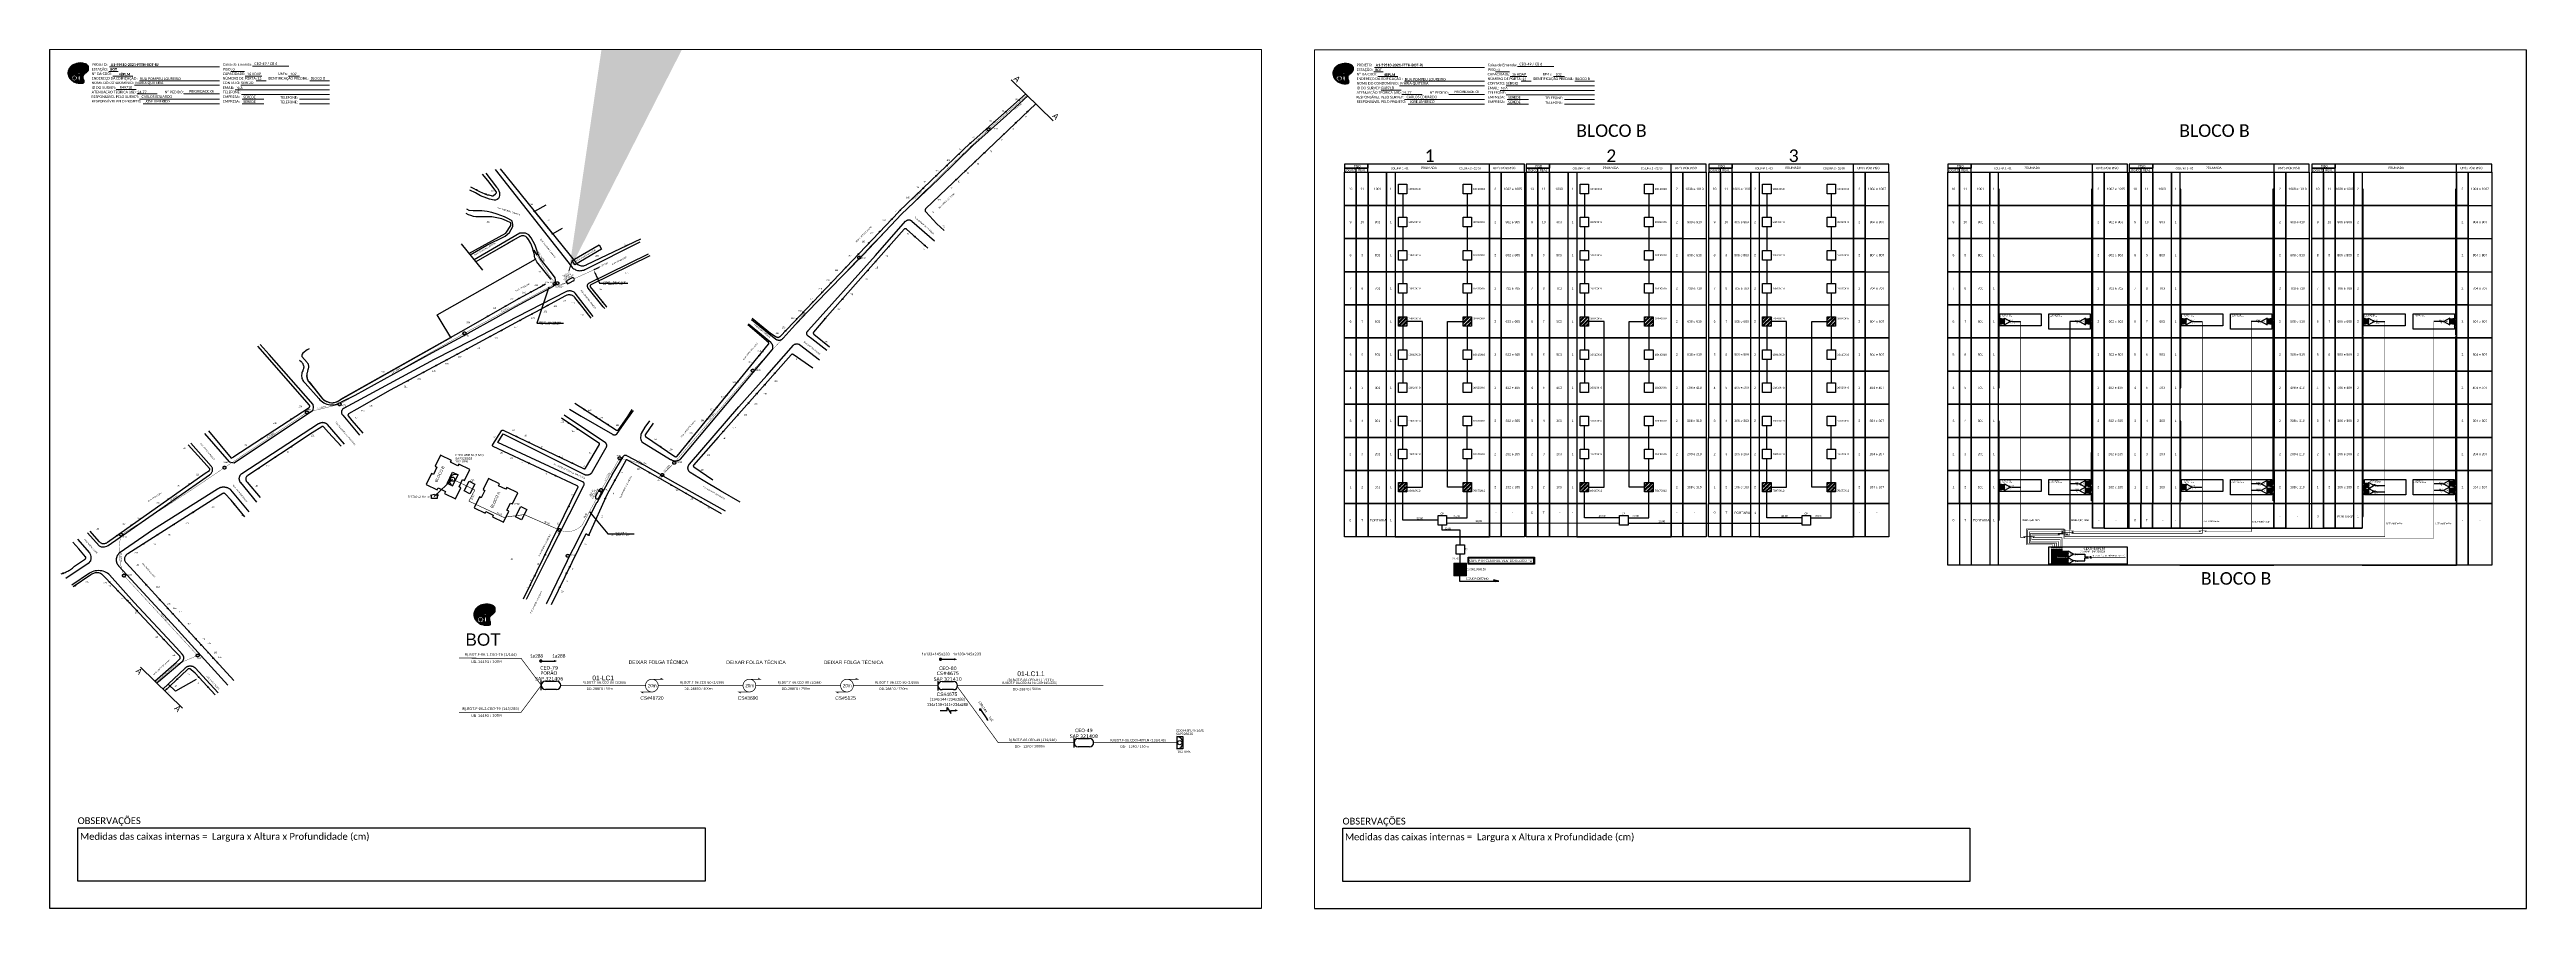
# Paper-space layout 'CDOI-48PLM' of a CAD drawing. Header units: metres. Extents: x -21 to 91, y -14 to 24.
# The model-space entities are those that its viewports show. They can reach past a viewport. Long polylines and large blocks are cut down to what shows.
import ezdxf
from ezdxf.enums import TextEntityAlignment as Align

# ---------------------------------------------------------------- set-up
doc = ezdxf.new("R2010")
doc.units = ezdxf.units.M
doc.header["$LTSCALE"] = 0.1
doc.header["$MEASUREMENT"] = 0
for name, pattern in [('ARILSUPP', [2.98, 1.42, -0.71, 0.14, -0.71]), ('DASHED', [19.05, 12.7, -6.35]), ('PHANTOM2', [1.25, 0.625, -0.125, 0.125, -0.125, 0.125, -0.125])]:
    doc.linetypes.add(name, pattern=pattern)
for name, color, linetype in [('10.0-Cartográfico', 252, 'Continuous'), ('10.1-Caixas Subterrâneas', 5, 'Continuous'), ('10.2-Nº Policía', 2, 'Continuous'), ('10.3-Nome das Ruas', 252, 'Continuous'), ('20.4-CEO', 1, 'Continuous'), ('20.4-CEOS', 1, 'Continuous'), ('20.5-CABO AÉREO', 1, 'Continuous'), ('20.5-CEO', 1, 'Continuous'), ('CD a instalar', 1, 'Continuous'), ('CDOI', 1, 'Continuous'), ('CEO', 1, 'Continuous'), ('E.T.', 7, 'Continuous'), ('label_cabos', 7, 'Continuous'), ('LC1', 3, 'Continuous'), ('MUB_NUMERACAO', 7, 'Continuous'), ('SETA', 7, 'Continuous'), ('SURVEYS', 7, 'Continuous'), ('SURVEYS_LEGENDAS', 7, 'Continuous')]:
    doc.layers.add(name, color=color, linetype=linetype)
doc.layers.add('40.1-ETIQUETAS', color=1, linetype='Continuous', lineweight=20)
doc.layers.add('DROP DE CLIENTE', color=140, linetype='Continuous', plot=False)
doc.styles.add('ARIAL', font='arial.ttf')
doc.styles.add('siredit', font='verdana.ttf')
doc.styles.get("Standard").update_dxf_attribs({"font": 'arial.ttf'})
doc.styles.add('WMF-Calibri0', font='calibri.ttf')
doc.styles.add('WMF-Calibri1', font='calibrib.ttf')
doc.dimstyles.new('CC', dxfattribs={"dimtxt": 1, "dimasz": 2, "dimexe": 0.18, "dimexo": 0.0625, "dimgap": 0.09, "dimtad": 0, "dimdec": 0, "dimrnd": 1, "dimzin": 0, "dimdsep": 46, "dimtxsty": 'siredit', "dimblk": 'NONE', "dimcen": 0, "dimse1": 1, "dimse2": 1, "dimsd1": 1, "dimsd2": 1, "dimclrt": 7, "dimadec": 0, "dimazin": 0, "dimtfac": 1, "dimtdec": 0, "dimtofl": 0, "dimtmove": 0, "dimatfit": 3, "dimfxl": 0, "dimtolj": 1, "dimtzin": 0, "dimarcsym": 0})
doc.dimstyles.new('CL', dxfattribs={"dimtxt": 1, "dimasz": 2, "dimexe": 0.18, "dimexo": 0.0625, "dimgap": 0.09, "dimtad": 0, "dimdec": 0, "dimrnd": 1, "dimzin": 0, "dimdsep": 46, "dimtxsty": 'siredit', "dimblk": 'NONE', "dimcen": 0, "dimse1": 1, "dimse2": 1, "dimsd1": 1, "dimsd2": 1, "dimclrt": 7, "dimadec": 0, "dimazin": 0, "dimtfac": 1, "dimtdec": 0, "dimtofl": 0, "dimtmove": 0, "dimatfit": 3, "dimfxl": 0, "dimtolj": 1, "dimtzin": 0, "dimarcsym": 0})
doc.dimstyles.get("Standard").update_dxf_attribs({"dimtxt": 0.18, "dimasz": 0.18, "dimexe": 0.18, "dimexo": 0.0625, "dimgap": 0.09, "dimtad": 0, "dimtih": 1, "dimtoh": 1, "dimdec": 4, "dimzin": 0, "dimdsep": 46, "dimtxsty": 'Standard', "dimcen": 0.09, "dimadec": 0, "dimazin": 0, "dimtfac": 1, "dimtdec": 4, "dimtofl": 0, "dimtmove": 0, "dimatfit": 3, "dimfxl": 0, "dimtolj": 1, "dimtzin": 0, "dimarcsym": 0})
pattern_1 = [(45, (0, 0), (-1.3258252, 1.3258252), []), (45, (0, 0.9375), (-1.3258252, 1.3258252), [])]

# ---------------------------------------------------------------- blocks, each defined once
blk = doc.blocks.new('DV')
at = {"linetype": 'Continuous'}
blk.add_circle((0, 0), 0.00000275, dxfattribs=at)
blk = doc.blocks.new('MHMZ')
at = {"linetype": 'PHANTOM2'}
blk.add_circle((0, 0), 0.0000101, dxfattribs=at)
blk = doc.blocks.new('_None')
blk = doc.blocks.new('LVLV')
for p, q in [((0, 0.000025), (-0.000025, 0.000018)), ((-0.000025, 0.000018), (-0.000017, 0.000018)), ((-0.000017, 0), (-0.000017, 0.000018)), ((0.000017, 0), (-0.000017, 0)), ((0, 0.000025), (0.000025, 0.000018)), ((0.000017, 0.000026), (0.00002, 0.000026)), ((0.000017, 0.000021), (0.000017, 0.000026)), ((0.000025, 0.000018), (0.000017, 0.000018)), ((0.000017, 0.000018), (0.000017, 0)), ((0.00002, 0.000026), (0.00002, 0.00002))]:
    blk.add_line(p, q)
blk = doc.blocks.new('A$C4360606C')
at = {"color": 0}
for points in [[(0, 4.1), (23.1, 4.1), (23.1, 8.2), (0, 8.2)], [(0, 0), (23.1, 0), (23.1, 4.1), (0, 4.1)]]:
    blk.add_lwpolyline(points, close=True, dxfattribs=at)
for points in [[(11.6, 0), (11.6, 4.1)], [(23.1, 0), (177.9, 0), (177.9, 8.2), (23.1, 8.2), (23.1, 8.2), (23.1, 4.1)], [(143.1, 0), (143.1, 8.2)]]:
    blk.add_lwpolyline(points)
at = {"color": 0, "style": 'WMF-Calibri0'}
for s, p in [('  LÓGICO', (-1.6, 0.9)), ('     PISO', (5, 4.9)), ('    REAL', (10.2, 0.9)), ('PRUMADA', (75.7, 3.2)), ("UM's POR PISO", (146.7, 3.1))]:
    blk.add_text(s, height=2.3, dxfattribs=at).set_placement(p)
blk = doc.blocks.new('OI')
h = blk.add_hatch(color=40)
edge = h.paths.add_edge_path()
edge.add_spline(control_points=[(4.4, -0.7), (3.9, -1), (3.3, -1.5), (2.8, -2.6), (2.9, -3.5), (3.1, -4.3), (3.3, -4.9), (3.4, -5.4), (3.4, -5.9), (3.2, -6.4), (2.5, -6.6), (1.7, -6.6), (0.6, -6.7), (-0.6, -6.4), (-1.6, -6.1), (-2.8, -5.6), (-3.9, -4.8), (-4.9, -3.7), (-5.3, -2.6), (-5.6, -1.9), (-5.8, -1), (-5.7, 0.5), (-5.1, 2), (-4.1, 3), (-3.3, 3.6), (-2.4, 4.2), (-1.4, 4.4), (-0.6, 4.7), (0.8, 4.9), (2.2, 5), (3.8, 4.6), (4.7, 4.2), (5.4, 3.7), (5.8, 3), (6, 2.2), (6, 1.5), (5.7, 0.6), (5.3, 0.1), (4.9, -0.4), (4.5, -0.6), (4.4, -0.7)], knot_values=[0, 0, 0, 0, 1.60434, 2.417191, 3.427595, 4.282808, 4.776746, 5.304182, 5.888771, 6.258406, 6.858137, 7.79129, 8.986195, 10.124242, 11.187857, 12.242908, 13.953784, 15.414161, 16.515391, 17.349188, 17.675853, 19.552021, 21.515531, 22.568638, 23.63245, 24.621084, 25.782718, 26.745347, 27.142653, 29.870543, 31.004649, 31.921532, 32.709589, 33.801391, 34.042471, 35.192333, 35.971461, 36.628871, 37.254359, 37.836911, 37.836911, 37.836911, 37.836911], degree=3, periodic=0)
h.paths.add_polyline_path([(1.1, -0.9, -1), (0, -0.9, -1)], flags=16)
edge = h.paths.add_edge_path(flags=16)
edge.add_ellipse((0.6, -3.6), major_axis=(-0.02, 1.71), ratio=0.361305, start_angle=0, end_angle=360)
h.paths.add_polyline_path([(-0.4, -3.6, -1), (-3.8, -3.6, -1)], flags=16)
edge = h.paths.add_edge_path(flags=0)
edge.add_ellipse((-2.1, -3.6), major_axis=(0, 0.885), ratio=0.758294, start_angle=0, end_angle=360)
at = {"color": 40}
for centre, radius in [((-2.1, -3.6), 1.72), ((0.5, -0.9), 0.587)]:
    blk.add_circle(centre, radius, dxfattribs=at)
blk.add_ellipse((-2.1, -3.6), major_axis=(0, 0.885), ratio=0.758294, start_param=-3.141592653589792, end_param=3.141592653589792, dxfattribs=at)
blk.add_ellipse((0.6, -3.6), major_axis=(-0.02, 1.71), ratio=0.361305, dxfattribs=at)
at = {"color": 40, "start_tangent": (-0.800898, -0.598801), "end_tangent": (-0.800898, -0.598801)}
blk.add_spline([(4.4, -0.7), (3.2, -1.8), (2.9, -2.5), (2.9, -3.5), (3.1, -4.4), (3.3, -4.8), (3.4, -5.4), (3.4, -6), (3.2, -6.3), (2.7, -6.5), (1.7, -6.6), (0.5, -6.6), (-0.6, -6.4), (-1.6, -6.1), (-2.6, -5.7), (-3.9, -4.7), (-4.9, -3.6), (-5.4, -2.6), (-5.6, -1.8), (-5.7, -1.5), (-5.6, 0.4), (-4.8, 2.2), (-4.1, 3), (-3.3, 3.6), (-2.4, 4.1), (-1.3, 4.5), (-0.4, 4.7), (0, 4.8), (2.7, 4.8), (3.8, 4.5), (4.7, 4.2), (5.3, 3.7), (5.9, 2.7), (5.9, 2.5), (5.9, 1.3), (5.7, 0.6), (5.3, 0.1), (4.8, -0.4), (4.4, -0.7)], degree=3, dxfattribs=at)
blk = doc.blocks.new('SPLITTER_')
blk.add_point((0, 0))
at = {"style": 'ARIAL', "flags": 4}
blk.add_attdef('SPLT', (0, -3.3), '', height=1.5, dxfattribs=at)
blk = doc.blocks.new('SPLT_1-8_SC-APC')
at = {"color": 1, "lineweight": 0}
blk.add_lwpolyline([(-17, -7.5), (-19.3, -7.5)], dxfattribs=at)
at = {"color": 1}
blk.add_lwpolyline([(-7.4, -2.1), (-17, -7.5), (-7.4, -13), (-7.4, -2.1)], dxfattribs=at)
at = {"color": 3, "lineweight": 0}
for points in [[(-3, -3.5), (-7.4, -3.5)], [(-7.4, -4.7), (-3, -4.7)], [(-7.4, -5.8), (-3, -5.8)], [(-7.4, -7), (-3, -7)], [(-7.4, -8.1), (-3, -8.1)], [(-7.4, -9.3), (-3, -9.3)], [(-7.4, -10.4), (-3, -10.4)], [(-7.4, -11.6), (-3, -11.6)], [(-2.4, -3), (-2.4, -4)], [(-2.4, -3), (0, -3)], [(-2.4, -4), (0, -4)], [(-2.4, -4.2), (-2.4, -5.2)], [(-2.4, -4.2), (0, -4.2)], [(-2.4, -5.2), (0, -5.2)], [(-2.4, -5.3), (-2.4, -6.3)], [(-2.4, -5.3), (0, -5.3)], [(-2.4, -6.3), (0, -6.3)], [(-2.4, -6.5), (-2.4, -7.5)], [(-2.4, -6.5), (0, -6.5)], [(-2.4, -7.5), (0, -7.5)], [(-2.4, -7.6), (-2.4, -8.6)], [(-2.4, -7.6), (0, -7.6)], [(-2.4, -8.6), (0, -8.6)], [(-2.4, -8.8), (-2.4, -9.8)], [(-2.4, -8.8), (0, -8.8)], [(-2.4, -9.8), (0, -9.8)], [(-2.4, -9.9), (-2.4, -10.9)], [(-2.4, -9.9), (0, -9.9)], [(-2.4, -10.9), (0, -10.9)], [(-2.4, -11.1), (-2.4, -12.1)], [(-2.4, -11.1), (0, -11.1)], [(-2.4, -12.1), (0, -12.1)]]:
    blk.add_lwpolyline(points, dxfattribs=at)
for points in [[(-3, -3.2), (-2.4, -3.2), (-2.4, -3.8), (-3, -3.8)], [(-3, -4.4), (-2.4, -4.4), (-2.4, -5), (-3, -5)], [(-3, -5.5), (-2.4, -5.5), (-2.4, -6.1), (-3, -6.1)], [(-3, -6.7), (-2.4, -6.7), (-2.4, -7.3), (-3, -7.3)], [(-3, -7.8), (-2.4, -7.8), (-2.4, -8.4), (-3, -8.4)], [(-3, -9), (-2.4, -9), (-2.4, -9.6), (-3, -9.6)], [(-3, -10.1), (-2.4, -10.1), (-2.4, -10.7), (-3, -10.7)], [(-3, -11.3), (-2.4, -11.3), (-2.4, -11.9), (-3, -11.9)]]:
    blk.add_lwpolyline(points, close=True, dxfattribs=at)
at = {"color": 1, "style": 'ARIAL'}
for s, height, p in [('1:8', 2, (-13.9, -8.4)), ('S1', 0.75, (-8.7, -3.8)), ('S2', 0.75, (-8.7, -5)), ('S3', 0.75, (-8.7, -6.2)), ('S4', 0.75, (-8.7, -7.4)), ('S5', 0.75, (-8.7, -8.6)), ('S6', 0.75, (-8.7, -9.7)), ('S7', 0.75, (-8.7, -10.8)), ('S8', 0.75, (-8.7, -11.9))]:
    blk.add_text(s, height=height, dxfattribs=at).set_placement(p)
blk = doc.blocks.new('SPLT_1-8_SC-APC_ESQ')
at = {"color": 3, "lineweight": 0}
for points in [[(2.4, -3), (0, -3)], [(2.4, -4), (0, -4)], [(2.4, -4.2), (0, -4.2)], [(2.4, -5.2), (0, -5.2)], [(2.4, -5.3), (0, -5.3)], [(2.4, -6.3), (0, -6.3)], [(2.4, -6.5), (0, -6.5)], [(2.4, -7.5), (0, -7.5)], [(2.4, -7.6), (0, -7.6)], [(2.4, -8.6), (0, -8.6)], [(2.4, -8.8), (0, -8.8)], [(2.4, -9.8), (0, -9.8)], [(2.4, -9.9), (0, -9.9)], [(2.4, -10.9), (0, -10.9)], [(2.4, -11.1), (0, -11.1)], [(2.4, -12.1), (0, -12.1)], [(2.4, -3), (2.4, -4)], [(2.4, -4.2), (2.4, -5.2)], [(2.4, -5.3), (2.4, -6.3)], [(2.4, -6.5), (2.4, -7.5)], [(2.4, -7.6), (2.4, -8.6)], [(2.4, -8.8), (2.4, -9.8)], [(2.4, -9.9), (2.4, -10.9)], [(2.4, -11.1), (2.4, -12.1)], [(3, -3.5), (7.4, -3.5)], [(7.4, -4.7), (3, -4.7)], [(7.4, -5.8), (3, -5.8)], [(7.4, -7), (3, -7)], [(7.4, -8.1), (3, -8.1)], [(7.4, -9.3), (3, -9.3)], [(7.4, -10.4), (3, -10.4)], [(7.4, -11.6), (3, -11.6)]]:
    blk.add_lwpolyline(points, dxfattribs=at)
for points in [[(3, -3.2), (2.4, -3.2), (2.4, -3.8), (3, -3.8)], [(3, -4.4), (2.4, -4.4), (2.4, -5), (3, -5)], [(3, -5.5), (2.4, -5.5), (2.4, -6.1), (3, -6.1)], [(3, -6.7), (2.4, -6.7), (2.4, -7.3), (3, -7.3)], [(3, -7.8), (2.4, -7.8), (2.4, -8.4), (3, -8.4)], [(3, -9), (2.4, -9), (2.4, -9.6), (3, -9.6)], [(3, -10.1), (2.4, -10.1), (2.4, -10.7), (3, -10.7)], [(3, -11.3), (2.4, -11.3), (2.4, -11.9), (3, -11.9)]]:
    blk.add_lwpolyline(points, close=True, dxfattribs=at)
at = {"color": 1}
blk.add_lwpolyline([(7.4, -2.1), (17, -7.5), (7.4, -13), (7.4, -2.1)], dxfattribs=at)
at = {"color": 1, "lineweight": 0}
blk.add_lwpolyline([(17, -7.5), (19.3, -7.5)], dxfattribs=at)
at = {"color": 1, "style": 'ARIAL'}
for s, height, p in [('S2', 0.75, (7.6, -5)), ('S3', 0.75, (7.6, -6.2)), ('S4', 0.75, (7.6, -7.4)), ('S5', 0.75, (7.5, -8.6)), ('S6', 0.75, (7.6, -9.7)), ('S7', 0.75, (7.6, -10.8)), ('S8', 0.75, (7.6, -11.9)), ('S1', 0.75, (7.7, -3.8)), ('1:8', 2, (10.5, -8.4))]:
    blk.add_text(s, height=height, dxfattribs=at).set_placement(p)
blk = doc.blocks.new('ETIQUETA_RS5F')
at = {"layer": '40.1-ETIQUETAS', "color": 0, "style": 'siredit'}
blk.add_text('/', height=1.5, dxfattribs=at).set_placement((1.5, -2), align=Align.MIDDLE_RIGHT)
for tag, p in [('ETIQUETA_R_SECUNDARIA', (1.2, 2.1)), ('ETIQUETA_R_PRIMARIA', (1.2, 4.1)), ('F_ATIVAS/F_MORTAS', (1.1, -4.2))]:
    blk.add_attdef(tag, text='', height=1.5, dxfattribs=at).set_placement(p, align=Align.MIDDLE_CENTER)
for tag, p in [('TIPO_CABO', (-6.6, -2.1)), ('CAP_CABO', (0.4, -2.1))]:
    blk.add_attdef(tag, text='', height=1.5, dxfattribs=at).set_placement(p, align=Align.MIDDLE_RIGHT)
for tag, p in [('FUSÃO_1', (0.8, -8.4)), ('FUSÃO_2', (0.8, -10.6)), ('FUSÃO_3', (0.8, -12.9)), ('FUSÃO_4', (0.8, -15.1)), ('FUSÃO_5', (0.8, -17.2))]:
    blk.add_attdef(tag, text='', height=1.5, dxfattribs=at).set_placement(p, align=Align.CENTER)
blk.add_attdef('METROS', text='', height=1.5, dxfattribs=at).set_placement((2.1, -2), align=Align.MIDDLE_LEFT)
blk = doc.blocks.new('*U37')
at = {"color": 3}
blk.add_lwpolyline([(0.000041, 0.000041), (0.000194, 0.000041), (0.000194, 0.000016), (0.000041, 0.000016)], close=True, dxfattribs=at)
at = {"color": 3, "style": 'ARIAL'}
blk.add_attdef('SERVIÇO_EM_EMENDA_EXIST', text='', height=0.00000666, dxfattribs=at).set_placement((0.000132, 0.000025), align=Align.RIGHT)
blk.add_attdef('FID', (0.000134, 0.000025), '', height=0.00000666, dxfattribs=at)
at = {"color": 3}
blk.add_leader([(0, 0.000004), (0.000041, 0.000041)], dimstyle='CL', override={"dimgap": 0.09, "dimtad": 0}, dxfattribs=at)

msp = doc.modelspace()

# ---------------------------------------------------------------- hatches: boundary and pattern name
h = msp.add_hatch()
h.set_pattern_fill('STEEL', color=1, scale=15, style=0)
h.set_pattern_definition(pattern_1)
h.paths.add_polyline_path([(11015.6, 176.1), (11021.4, 176.1), (11021.4, 182.7), (11015.6, 182.7)])
h = msp.add_hatch()
h.set_pattern_fill('STEEL', color=1, scale=15, style=0)
h.set_pattern_definition(pattern_1)
h.paths.add_polyline_path([(11060.3, 176.1), (11066.1, 176.1), (11066.1, 182.7), (11060.3, 182.7)])
h = msp.add_hatch()
h.set_pattern_fill('STEEL', color=1, scale=15, style=0)
h.set_pattern_definition(pattern_1)
h.paths.add_polyline_path([(11147.1, 182.7), (11141.2, 182.7), (11141.2, 176.1), (11147.1, 176.1)])
h = msp.add_hatch()
h.set_pattern_fill('STEEL', color=1, scale=15, style=0)
h.set_pattern_definition(pattern_1)
h.paths.add_polyline_path([(11191.8, 182.7), (11185.9, 182.7), (11185.9, 176.1), (11191.8, 176.1)])
h = msp.add_hatch()
h.set_pattern_fill('STEEL', color=1, scale=15, style=0)
h.set_pattern_definition(pattern_1)
h.paths.add_polyline_path([(11267.5, 176.1), (11273.4, 176.1), (11273.4, 182.7), (11267.5, 182.7)])
h = msp.add_hatch()
h.set_pattern_fill('STEEL', color=1, scale=15, style=0)
h.set_pattern_definition(pattern_1)
h.paths.add_polyline_path([(11312.2, 176.1), (11318.1, 176.1), (11318.1, 182.7), (11312.2, 182.7)])
h = msp.add_hatch(color=3)
h.dxf.hatch_style = 1
edge = h.paths.add_edge_path()
edge.add_arc((11440.1, 179.4), 0.111, 0, 360)
h = msp.add_hatch(color=3)
h.dxf.hatch_style = 1
edge = h.paths.add_edge_path()
edge.add_arc((11485.9, 179.5), 0.111, 0, 360)
h = msp.add_hatch(color=3)
h.dxf.hatch_style = 1
edge = h.paths.add_edge_path()
edge.add_arc((11565.7, 179.4), 0.111, 0, 360)
h = msp.add_hatch(color=3)
h.dxf.hatch_style = 1
edge = h.paths.add_edge_path()
edge.add_arc((11611.6, 179.5), 0.111, 0, 360)
h = msp.add_hatch(color=3)
h.dxf.hatch_style = 1
edge = h.paths.add_edge_path()
edge.add_arc((11692, 179.4), 0.111, 0, 360)
h = msp.add_hatch(color=3)
h.dxf.hatch_style = 1
edge = h.paths.add_edge_path()
edge.add_arc((11737.8, 179.5), 0.111, 0, 360)
h = msp.add_hatch()
h.set_pattern_fill('STEEL', color=1, scale=15, style=0)
h.set_pattern_definition(pattern_1)
h.paths.add_polyline_path([(11015.6, 68.1), (11015.6, 61.5), (11021.4, 61.5), (11021.4, 68.1)])
h.paths.add_polyline_path([(11016.6, 63.8), (11020.4, 63.8), (11020.4, 65.7), (11016.6, 65.7)], flags=24)
h = msp.add_hatch()
h.set_pattern_fill('STEEL', color=1, scale=15, style=0)
h.set_pattern_definition(pattern_1)
h.paths.add_polyline_path([(11066.1, 61.5), (11066.1, 68.1), (11060.3, 68.1), (11060.3, 61.5)])
h.paths.add_polyline_path([(11061.3, 63.8), (11065.1, 63.8), (11065.1, 65.7), (11061.3, 65.7)], flags=24)
h = msp.add_hatch()
h.set_pattern_fill('STEEL', color=1, scale=15, style=0)
h.set_pattern_definition(pattern_1)
h.paths.add_polyline_path([(11147.1, 61.5), (11147.1, 68.1), (11141.2, 68.1), (11141.2, 61.5)])
h.paths.add_polyline_path([(11142.3, 63.8), (11146.1, 63.8), (11146.1, 65.7), (11142.3, 65.7)], flags=24)
h = msp.add_hatch()
h.set_pattern_fill('STEEL', color=1, scale=15, style=0)
h.set_pattern_definition(pattern_1)
h.paths.add_polyline_path([(11191.8, 61.5), (11191.8, 68.1), (11185.9, 68.1), (11185.9, 61.5)])
h.paths.add_polyline_path([(11187, 63.8), (11190.8, 63.8), (11190.8, 65.7), (11187, 65.7)], flags=24)
h = msp.add_hatch()
h.set_pattern_fill('STEEL', color=1, scale=15, style=0)
h.set_pattern_definition(pattern_1)
h.paths.add_polyline_path([(11273.4, 61.5), (11273.4, 68.1), (11267.5, 68.1), (11267.5, 61.5)])
h.paths.add_polyline_path([(11268.6, 63.8), (11272.4, 63.8), (11272.4, 65.7), (11268.6, 65.7)], flags=24)
h = msp.add_hatch()
h.set_pattern_fill('STEEL', color=1, scale=15, style=0)
h.set_pattern_definition(pattern_1)
h.paths.add_polyline_path([(11318.1, 68.1), (11312.2, 68.1), (11312.2, 61.5), (11318.1, 61.5)])
h.paths.add_polyline_path([(11313.3, 63.8), (11317.1, 63.8), (11317.1, 65.7), (11313.3, 65.7)], flags=24)
h = msp.add_hatch(color=3)
h.dxf.hatch_style = 1
edge = h.paths.add_edge_path()
edge.add_arc((11440.1, 64.8), 0.111, 0, 360)
h = msp.add_hatch(color=3)
h.dxf.hatch_style = 1
edge = h.paths.add_edge_path()
edge.add_arc((11485.9, 67.2), 0.111, 0, 360)
h = msp.add_hatch(color=3)
h.dxf.hatch_style = 1
edge = h.paths.add_edge_path()
edge.add_arc((11485.9, 62.5), 0.111, 0, 360)
h = msp.add_hatch(color=3)
h.dxf.hatch_style = 1
edge = h.paths.add_edge_path()
edge.add_arc((11565.7, 64.8), 0.111, 0, 360)
h = msp.add_hatch(color=3)
h.dxf.hatch_style = 1
edge = h.paths.add_edge_path()
edge.add_arc((11611.6, 67.2), 0.111, 0, 360)
h = msp.add_hatch(color=3)
h.dxf.hatch_style = 1
edge = h.paths.add_edge_path()
edge.add_arc((11611.6, 62.5), 0.111, 0, 360)
h = msp.add_hatch(color=3)
h.dxf.hatch_style = 1
edge = h.paths.add_edge_path()
edge.add_arc((11691.6, 65.9), 0.0995, 0, 360)
h = msp.add_hatch(color=3)
h.dxf.hatch_style = 1
edge = h.paths.add_edge_path()
edge.add_arc((11691.6, 61.6), 0.0995, 0, 360)
h = msp.add_hatch(color=3)
h.dxf.hatch_style = 1
edge = h.paths.add_edge_path()
edge.add_arc((11737.8, 67.2), 0.111, 0, 360)
h = msp.add_hatch(color=3)
h.dxf.hatch_style = 1
edge = h.paths.add_edge_path()
edge.add_arc((11737.8, 62.5), 0.111, 0, 360)
h = msp.add_hatch(color=3)
h.dxf.hatch_style = 1
edge = h.paths.add_edge_path()
edge.add_arc((11477.3, 17.3), 0.102, 0, 360)
h = msp.add_hatch(color=3)
h.dxf.hatch_style = 1
edge = h.paths.add_edge_path()
edge.add_arc((11477.5, 17.8), 0.102, 0, 360)
h = msp.add_hatch(color=3)
h.dxf.hatch_style = 1
edge = h.paths.add_edge_path()
edge.add_arc((11477.7, 18.3), 0.102, 0, 360)
h = msp.add_hatch(color=3)
h.dxf.hatch_style = 1
edge = h.paths.add_edge_path()
edge.add_arc((11477.9, 18.8), 0.102, 0, 360)
h = msp.add_hatch(color=3)
h.dxf.hatch_style = 1
edge = h.paths.add_edge_path()
edge.add_arc((11478.1, 19.3), 0.102, 0, 360)
h = msp.add_hatch(color=3)
h.dxf.hatch_style = 1
edge = h.paths.add_edge_path()
edge.add_arc((11478.3, 19.8), 0.102, 0, 360)
h = msp.add_hatch(color=3)
h.dxf.hatch_style = 1
edge = h.paths.add_edge_path()
edge.add_arc((11478.5, 20.2), 0.102, 0, 360)
h = msp.add_hatch(color=3)
h.dxf.hatch_style = 1
edge = h.paths.add_edge_path()
edge.add_arc((11483.9, 18.5), 0.0914, 0, 360)
h = msp.add_hatch(color=3)
h.dxf.hatch_style = 1
edge = h.paths.add_edge_path()
edge.add_arc((11477, 16.8), 0.102, 0, 360)
h = msp.add_hatch(color=3)
h.dxf.hatch_style = 1
edge = h.paths.add_edge_path()
edge.add_arc((11477, 12.2), 0.102, 0, 360)
h = msp.add_hatch(color=3)
h.dxf.hatch_style = 1
edge = h.paths.add_edge_path()
edge.add_arc((11477.3, 12.7), 0.102, 0, 360)
h = msp.add_hatch(color=3)
h.dxf.hatch_style = 1
edge = h.paths.add_edge_path()
edge.add_arc((11477.5, 13.2), 0.102, 0, 360)
h = msp.add_hatch(color=3)
h.dxf.hatch_style = 1
edge = h.paths.add_edge_path()
edge.add_arc((11477.7, 13.7), 0.102, 0, 360)
h = msp.add_hatch(color=3)
h.dxf.hatch_style = 1
edge = h.paths.add_edge_path()
edge.add_arc((11477.9, 14.2), 0.102, 0, 360)
h = msp.add_hatch(color=3)
h.dxf.hatch_style = 1
edge = h.paths.add_edge_path()
edge.add_arc((11478.1, 14.7), 0.102, 0, 360)
h = msp.add_hatch(color=3)
h.dxf.hatch_style = 1
edge = h.paths.add_edge_path()
edge.add_arc((11478.3, 15.2), 0.102, 0, 360)
h = msp.add_hatch(color=3)
h.dxf.hatch_style = 1
edge = h.paths.add_edge_path()
edge.add_arc((11478.5, 15.6), 0.102, 0, 360)
h = msp.add_hatch(color=3)
h.dxf.hatch_style = 1
edge = h.paths.add_edge_path()
edge.add_arc((11483.9, 13.9), 0.0914, 0, 360)
at = {"layer": 'CD a instalar', "linetype": 'Continuous'}
h = msp.add_hatch(dxfattribs=at)
h.set_pattern_fill('STEEL', color=256, scale=7, style=0)
h.set_pattern_definition([(45, (9536.1105, -257.80606), (-0.61871843, 0.61871843), []), (45, (9536.1105, -257.36856), (-0.61871843, 0.61871843), [])])
h.paths.add_polyline_path([(11062.7, 3.4), (11062.7, 12.3), (11053.9, 12.3), (11053.9, 3.4)])
h.paths.add_polyline_path([(11056.5, 7.2), (11060.3, 7.2), (11060.3, 9.1), (11056.5, 9.1)], flags=24)

# ---------------------------------------------------------------- linework, layer by layer
for p, q in [((11086.6, 259.6), (11086.6, 282.6)), ((11086.7, 282.6), (11102.8, 282.6)), ((11102.8, 282.6), (11102.8, 259.6)), ((11212.3, 282.6), (11228.5, 282.6)), ((11212.3, 259.6), (11212.3, 282.6)), ((11228.5, 282.6), (11228.5, 259.6)), ((11338.6, 282.6), (11354.8, 282.6)), ((11338.6, 259.6), (11338.6, 282.6)), ((11354.8, 282.6), (11354.8, 259.6)), ((11503.9, 259.6), (11503.9, 282.6)), ((11504, 282.6), (11520.1, 282.6)), ((11520.1, 282.6), (11520.1, 259.6)), ((11629.6, 259.6), (11629.6, 282.6)), ((11645.8, 282.6), (11645.8, 259.6)), ((11755.8, 259.6), (11755.8, 282.6)), ((11755.9, 282.6), (11772.1, 282.6)), ((11772.1, 282.6), (11772.1, 259.6)), ((11086.6, 236.7), (11086.6, 259.6)), ((11102.8, 259.6), (11102.8, 236.7)), ((11212.3, 236.7), (11212.3, 259.6)), ((11228.5, 259.6), (11228.5, 236.7)), ((11338.6, 236.7), (11338.6, 259.6)), ((11354.8, 259.6), (11354.8, 236.7)), ((11503.9, 236.7), (11503.9, 259.6)), ((11520.1, 259.6), (11520.1, 236.7)), ((11629.6, 236.7), (11629.6, 259.6)), ((11645.8, 259.6), (11645.8, 236.7)), ((11755.8, 236.7), (11755.8, 259.6)), ((11772.1, 259.6), (11772.1, 236.7)), ((11086.6, 213.8), (11086.6, 236.7)), ((11102.8, 236.7), (11102.8, 213.8)), ((11212.3, 213.8), (11212.3, 236.7)), ((11228.5, 236.7), (11228.5, 213.8)), ((11338.6, 213.8), (11338.6, 236.7)), ((11354.8, 236.7), (11354.8, 213.8)), ((11503.9, 213.8), (11503.9, 236.7)), ((11520.1, 236.7), (11520.1, 213.8)), ((11629.6, 213.8), (11629.6, 236.7)), ((11645.8, 236.7), (11645.8, 213.8)), ((11755.8, 213.8), (11755.8, 236.7)), ((11772.1, 236.7), (11772.1, 213.8)), ((11086.6, 190.9), (11086.6, 213.8)), ((11102.8, 213.8), (11102.8, 190.9)), ((11212.3, 190.9), (11212.3, 213.8)), ((11228.5, 213.8), (11228.5, 190.9)), ((11338.6, 190.9), (11338.6, 213.8)), ((11354.8, 213.8), (11354.8, 190.9)), ((11503.9, 190.9), (11503.9, 213.8)), ((11520.1, 213.8), (11520.1, 190.9)), ((11629.6, 190.9), (11629.6, 213.8)), ((11645.8, 213.8), (11645.8, 190.9)), ((11755.8, 190.9), (11755.8, 213.8)), ((11772.1, 213.8), (11772.1, 190.9)), ((11086.6, 168), (11086.6, 190.9)), ((11102.8, 190.9), (11102.8, 168)), ((11212.3, 168), (11212.3, 190.9)), ((11228.5, 190.9), (11228.5, 168)), ((11338.6, 168), (11338.6, 190.9)), ((11354.8, 190.9), (11354.8, 168)), ((11503.9, 168), (11503.9, 190.9)), ((11520.1, 190.9), (11520.1, 168)), ((11629.6, 168), (11629.6, 190.9)), ((11645.8, 190.9), (11645.8, 168)), ((11755.8, 168), (11755.8, 190.9)), ((11772.1, 190.9), (11772.1, 168)), ((11086.6, 168), (11102.8, 168)), ((11102.8, 168), (11086.6, 168)), ((11086.6, 168), (11102.8, 168)), ((11086.6, 145), (11086.6, 168)), ((11102.8, 168), (11102.8, 145)), ((11212.3, 168), (11228.5, 168)), ((11228.5, 168), (11212.3, 168)), ((11212.3, 168), (11228.5, 168)), ((11212.3, 145), (11212.3, 168)), ((11228.5, 168), (11228.5, 145)), ((11338.6, 168), (11354.7, 168)), ((11354.7, 168), (11338.6, 168)), ((11338.6, 168), (11354.7, 168)), ((11338.6, 145), (11338.6, 168)), ((11354.8, 168), (11354.8, 145)), ((11503.9, 168), (11520.1, 168)), ((11520.1, 168), (11503.9, 168)), ((11503.9, 168), (11520.1, 168)), ((11503.9, 145), (11503.9, 168)), ((11520.1, 168), (11520.1, 145)), ((11629.6, 168), (11645.7, 168)), ((11645.7, 168), (11629.6, 168)), ((11629.6, 168), (11645.7, 168)), ((11629.6, 145), (11629.6, 168)), ((11645.8, 168), (11645.8, 145)), ((11755.8, 168), (11772, 168)), ((11772, 168), (11755.8, 168)), ((11755.8, 168), (11772, 168)), ((11755.8, 145), (11755.8, 168)), ((11772.1, 168), (11772.1, 145)), ((11086.6, 145), (11102.8, 145)), ((11102.8, 145), (11086.6, 145)), ((11086.6, 145), (11102.8, 145)), ((11086.6, 122.1), (11086.6, 145)), ((11102.8, 145), (11102.8, 122.1)), ((11212.3, 145), (11228.5, 145)), ((11228.5, 145), (11212.3, 145)), ((11212.3, 145), (11228.5, 145)), ((11212.3, 122.1), (11212.3, 145)), ((11228.5, 145), (11228.5, 122.1)), ((11338.6, 145), (11354.7, 145)), ((11354.7, 145), (11338.6, 145)), ((11338.6, 145), (11354.7, 145)), ((11338.6, 122.1), (11338.6, 145)), ((11354.8, 145), (11354.8, 122.1)), ((11503.9, 145), (11520.1, 145)), ((11520.1, 145), (11503.9, 145)), ((11503.9, 145), (11520.1, 145)), ((11503.9, 122.1), (11503.9, 145)), ((11520.1, 145), (11520.1, 122.1)), ((11629.6, 145), (11645.7, 145)), ((11645.7, 145), (11629.6, 145)), ((11629.6, 145), (11645.7, 145)), ((11629.6, 122.1), (11629.6, 145)), ((11645.8, 145), (11645.8, 122.1)), ((11755.8, 145), (11772, 145)), ((11772, 145), (11755.8, 145)), ((11755.8, 145), (11772, 145)), ((11755.8, 122.1), (11755.8, 145)), ((11772.1, 145), (11772.1, 122.1)), ((11102.8, 122.1), (11086.6, 122.1)), ((11086.6, 122.1), (11102.8, 122.1)), ((11086.6, 99.2), (11086.6, 122.1)), ((11102.8, 122.1), (11102.8, 99.2)), ((11228.5, 122.1), (11212.3, 122.1)), ((11212.3, 122.1), (11228.5, 122.1)), ((11212.3, 99.2), (11212.3, 122.1)), ((11228.5, 122.1), (11228.5, 99.2)), ((11354.7, 122.1), (11338.6, 122.1)), ((11338.6, 122.1), (11354.7, 122.1)), ((11338.6, 99.2), (11338.6, 122.1)), ((11354.8, 122.1), (11354.8, 99.2)), ((11520.1, 122.1), (11503.9, 122.1)), ((11503.9, 122.1), (11520.1, 122.1)), ((11503.9, 99.2), (11503.9, 122.1)), ((11520.1, 122.1), (11520.1, 99.2)), ((11645.7, 122.1), (11629.6, 122.1)), ((11629.6, 122.1), (11645.7, 122.1)), ((11629.6, 99.2), (11629.6, 122.1)), ((11645.8, 122.1), (11645.8, 99.2)), ((11772, 122.1), (11755.8, 122.1)), ((11755.8, 122.1), (11772, 122.1)), ((11755.8, 99.2), (11755.8, 122.1)), ((11772.1, 122.1), (11772.1, 99.2)), ((11102.8, 99.2), (11086.6, 99.2)), ((11228.5, 99.2), (11212.3, 99.2)), ((11354.7, 99.2), (11338.6, 99.2)), ((11520.1, 99.2), (11503.9, 99.2)), ((11645.7, 99.2), (11629.6, 99.2)), ((11772, 99.2), (11755.8, 99.2))]:
    msp.add_line(p, q)
for points in [[(10081.8, -226.7), (10920.4, -226.7), (10920.4, 367.3), (10081.8, 367.3), (10081.8, -226.7)], [(10957.5, -226.7), (11796.1, -226.7), (11796.1, 367.3), (10957.5, 367.3), (10957.5, -226.7)], [(10747.2, 346.2), (10776.3, 317.8)], [(11007.4, 30.4), (11007.4, 282.6)], [(11007.4, 282.6), (11007.4, 259.6)], [(11013.3, 282.6), (11013.3, 30.4)], [(11086.6, 282.6), (11102.8, 282.6)], [(11133.1, 30.4), (11133.1, 282.6)], [(11133.1, 282.6), (11133.1, 259.6)], [(11138.9, 282.6), (11138.9, 30.4)], [(11212.3, 282.6), (11228.5, 282.6)], [(11259.4, 30.4), (11259.4, 282.6)], [(11259.4, 282.6), (11259.4, 259.6)], [(11265.2, 282.6), (11265.2, 30.4)], [(11338.6, 282.6), (11354.7, 282.6)], [(11424.7, 282.6), (11424.7, 259.6)], [(11424.7, 53.4), (11424.7, 282.6)], [(11430.6, 282.6), (11430.6, 30.4)], [(11503.9, 282.6), (11520.1, 282.6)], [(11550.4, 282.6), (11550.4, 259.6)], [(11550.4, 36.4), (11550.4, 282.6)], [(11556.2, 282.6), (11556.2, 36.4)], [(11676.7, 282.6), (11676.7, 259.6)], [(11676.7, 36.4), (11676.7, 282.6)], [(11682.5, 282.6), (11682.5, 36.4)], [(11755.8, 282.6), (11772, 282.6)], [(11086.6, 259.6), (11102.8, 259.6)], [(11212.3, 259.6), (11228.5, 259.6)], [(11338.6, 259.6), (11354.7, 259.6)], [(11503.9, 259.6), (11520.1, 259.6)], [(11629.6, 259.6), (11645.7, 259.6)], [(11755.8, 259.6), (11772, 259.6)], [(10366.5, 232.7), (10381.3, 214.7)], [(11086.6, 236.7), (11102.8, 236.7)], [(11212.3, 236.7), (11228.5, 236.7)], [(11338.6, 236.7), (11354.7, 236.7)], [(11503.9, 236.7), (11520.1, 236.7)], [(11629.6, 236.7), (11645.7, 236.7)], [(11755.8, 236.7), (11772, 236.7)], [(11086.6, 213.8), (11102.8, 213.8)], [(11212.3, 213.8), (11228.5, 213.8)], [(11338.6, 213.8), (11354.7, 213.8)], [(11503.9, 213.8), (11520.1, 213.8)], [(11629.6, 213.8), (11645.7, 213.8)], [(11755.8, 213.8), (11772, 213.8)], [(11086.6, 190.9), (11102.8, 190.9)], [(11212.3, 190.9), (11228.5, 190.9)], [(11338.6, 190.9), (11354.7, 190.9)], [(11503.9, 190.9), (11520.1, 190.9)], [(11629.6, 190.9), (11645.7, 190.9)], [(11755.8, 190.9), (11772, 190.9)], [(11480.1, 179.5), (11480.1, 35.6)], [(10362.6, 56.5), (10366.3, 64.1), (10365.1, 64.7), (10367.5, 69.7), (10368.8, 69.1), (10372.5, 76.7), (10364.9, 80.4), (10364.3, 79.2), (10359.2, 81.7), (10359.9, 82.9), (10352.2, 86.6), (10348.5, 79), (10349.8, 78.4), (10347.3, 73.3), (10346.1, 74), (10342.3, 66.4), (10349.9, 62.6), (10350.6, 63.9), (10355.6, 61.4), (10355, 60.2), (10362.6, 56.5)], [(10395.8, 40.3), (10399.5, 47.9), (10398.2, 48.5), (10400.7, 53.5), (10402, 52.9), (10405.7, 60.5), (10398.1, 64.2), (10397.5, 63), (10392.4, 65.5), (10393, 66.7), (10385.4, 70.4), (10381.7, 62.8), (10383, 62.2), (10380.5, 57.1), (10379.2, 57.8), (10375.5, 50.2), (10383.1, 46.4), (10383.7, 47.7), (10388.8, 45.2), (10388.2, 44), (10395.8, 40.3)], [(11424.7, 76.3), (11424.7, 53.4)], [(11395.6, 30.4), (11395.6, 53.4), (11403.7, 53.4)], [(11395.6, 53.4), (11772.1, 53.4), (11772.1, 10.9), (11645.8, 10.9)], [(11520.1, 10.9), (11395.6, 10.9), (11395.6, 53.4)], [(11403.7, 53.4), (11411.8, 53.4)], [(11403.7, 53.4), (11403.7, 10.9)], [(11411.8, 53.4), (11495.8, 53.4), (11495.8, 36.4)], [(11411.8, 53.4), (11411.8, 10.9)], [(11424.7, 53.4), (11424.7, 10.9)], [(11495.8, 55.3), (11495.8, 53.4)], [(11495.8, 36.4), (11495.8, 53.4), (11503.9, 53.4), (11503.9, 36.4)], [(11503.9, 36.4), (11503.9, 53.4), (11520.1, 53.4), (11520.1, 36.4)], [(11521.2, 36.4), (11521.2, 53.4), (11529.3, 53.4), (11529.3, 36.4)], [(11529.3, 36.4), (11529.3, 53.4), (11537.4, 53.4), (11537.4, 36.4)], [(11537.4, 36.4), (11537.4, 53.4), (11621.4, 53.4), (11621.4, 36.4)], [(11621.4, 36.4), (11621.4, 53.4), (11629.5, 53.4), (11629.5, 36.4)], [(11629.5, 36.4), (11629.5, 53.4), (11645.8, 53.4), (11645.8, 36.4)], [(11647.5, 36.4), (11647.5, 53.4), (11655.6, 53.4), (11655.6, 36.4)], [(11655.6, 36.4), (11655.6, 53.4), (11663.7, 53.4), (11663.7, 36.4)], [(11663.7, 36.4), (11663.7, 53.4), (11747.7, 53.4), (11747.7, 10.9), (11663.7, 10.9), (11663.7, 10.9)], [(11503.9, 36.4), (11495.8, 36.4)], [(11503.9, 36.4), (11682.5, 36.4)], [(11629.5, 36.4), (11529.3, 36.4)], [(11682.5, 36.4), (11655.6, 36.4)], [(11013.3, 30.4), (11078.5, 30.4)], [(11138.9, 30.4), (11204.2, 30.4)], [(11265.2, 30.4), (11330.4, 30.4)], [(11403.7, 30.4), (11403.7, 30.4)], [(11411.8, 30.4), (11411.8, 30.4)], [(11430.6, 30.4), (11430.6, 10.9)], [(11645.8, 10.9), (11520.1, 10.9)], [(11556.2, 10.9), (11621.4, 10.9)], [(11629.5, 10.9), (11629.5, 10.9), (11621.4, 10.9), (11621.4, 10.9)], [(11682.5, 10.9), (11747.7, 10.9)], [(10144.6, -60), (10173.7, -88.4)]]:
    msp.add_lwpolyline(points)
at = {"color": 7, "lineweight": 0}
for points in [[(10122.8, 352), (10129.3, 352)], [(10123.3, 355.2), (10199.3, 355.2)], [(10125.5, 348.9), (10139.4, 348.9)], [(10144, 345.6), (10199.3, 345.6)], [(10207.1, 352), (10216.6, 352)], [(10217.1, 348.9), (10228.7, 348.9)], [(10222.1, 355.7), (10247.3, 355.7)], [(10224.7, 345.6), (10231.7, 345.6)], [(10247.1, 348.9), (10254.7, 348.9)], [(10261.9, 345.6), (10275.4, 345.6)], [(10998.5, 352), (11005.1, 352)], [(10999, 355.2), (11075, 355.2)], [(11001.2, 348.9), (11015.1, 348.9)], [(11019.8, 345.6), (11075, 345.6)], [(11082.8, 352), (11092.3, 352)], [(11092.9, 348.9), (11104.5, 348.9)], [(11097.9, 355.7), (11123, 355.7)], [(11100.4, 345.6), (11107.4, 345.6)], [(11122.8, 348.9), (11130.5, 348.9)], [(11137.6, 345.6), (11151.2, 345.6)], [(10127.8, 339.5), (10141.7, 339.5)], [(10140.6, 342.5), (10199.3, 342.5)], [(10142.3, 336.5), (10156.3, 336.5)], [(10144, 332.9), (10199.3, 332.9)], [(10146.5, 329.7), (10199.3, 329.7)], [(10174.6, 336.5), (10199.1, 336.5)], [(10175.1, 336.5), (10199.3, 336.5)], [(10210.2, 339.3), (10275.5, 339.3)], [(10214.2, 342.5), (10275.5, 342.5)], [(10214.5, 336.1), (10275.5, 336.1)], [(10215.1, 332.9), (10229.9, 332.9)], [(10215.1, 329.7), (10229.9, 329.7)], [(10254.7, 332.9), (10275.5, 332.9)], [(10254.7, 329.7), (10275.5, 329.7)], [(11003.5, 339.5), (11017.5, 339.5)], [(11016.3, 342.5), (11075, 342.5)], [(11018, 336.5), (11032, 336.5)], [(11019.8, 332.9), (11075, 332.9)], [(11022.2, 329.7), (11075, 329.7)], [(11050.4, 336.5), (11074.9, 336.5)], [(11050.9, 336.5), (11075, 336.5)], [(11085.9, 339.3), (11151.2, 339.3)], [(11090, 342.5), (11151.2, 342.5)], [(11090.2, 336.1), (11151.2, 336.1)], [(11090.8, 332.9), (11105.6, 332.9)], [(11090.8, 329.7), (11105.6, 329.7)], [(11130.4, 332.9), (11151.2, 332.9)], [(11130.4, 329.7), (11151.2, 329.7)], [(11478.9, 17.3), (11477.3, 17.3)], [(11478.9, 17.8), (11477.5, 17.8)], [(11478.9, 18.3), (11477.7, 18.3)], [(11478.9, 18.8), (11477.9, 18.8)], [(11478.9, 19.3), (11478.1, 19.3)], [(11478.9, 19.8), (11478.3, 19.8)], [(11478.5, 20.2), (11478.9, 20.2)], [(11478.9, 16.8), (11477, 16.8)], [(11478.9, 12.2), (11477, 12.2)], [(11478.9, 12.7), (11477.3, 12.7)], [(11478.9, 13.2), (11477.5, 13.2)], [(11478.9, 13.7), (11477.7, 13.7)], [(11478.9, 14.2), (11477.9, 14.2)], [(11478.9, 14.7), (11478.1, 14.7)], [(11478.9, 15.2), (11478.3, 15.2)], [(11478.5, 15.6), (11478.9, 15.6)]]:
    msp.add_lwpolyline(points, dxfattribs=at)
for points in [[(10978.3, 282.6), (10986.4, 282.6), (10986.4, 259.6), (10978.3, 259.6)], [(10986.4, 282.6), (10994.5, 282.6), (10994.5, 259.6), (10986.4, 259.6)], [(10994.5, 282.6), (11078.5, 282.6), (11078.5, 259.6), (10994.5, 259.6)], [(11078.5, 282.6), (11086.6, 282.6), (11086.6, 259.6), (11078.5, 259.6)], [(11104, 282.6), (11112.1, 282.6), (11112.1, 259.6), (11104, 259.6)], [(11112.1, 282.6), (11120.2, 282.6), (11120.2, 259.6), (11112.1, 259.6)], [(11120.2, 282.6), (11204.2, 282.6), (11204.2, 259.6), (11120.2, 259.6)], [(11204.2, 282.6), (11212.3, 282.6), (11212.3, 259.6), (11204.2, 259.6)], [(11230.3, 282.6), (11238.4, 282.6), (11238.4, 259.6), (11230.3, 259.6)], [(11238.4, 282.6), (11246.5, 282.6), (11246.5, 259.6), (11238.4, 259.6)], [(11246.5, 282.6), (11330.5, 282.6), (11330.5, 259.6), (11246.5, 259.6)], [(11330.5, 282.6), (11338.6, 282.6), (11338.6, 259.6), (11330.5, 259.6)], [(11395.6, 282.6), (11403.7, 282.6), (11403.7, 259.6), (11395.6, 259.6)], [(11403.7, 282.6), (11411.8, 282.6), (11411.8, 259.6), (11403.7, 259.6)], [(11411.8, 282.6), (11495.8, 282.6), (11495.8, 259.6), (11411.8, 259.6)], [(11495.8, 282.6), (11503.9, 282.6), (11503.9, 259.6), (11495.8, 259.6)], [(11521.3, 282.6), (11529.4, 282.6), (11529.4, 259.6), (11521.3, 259.6)], [(11529.4, 282.6), (11537.5, 282.6), (11537.5, 259.6), (11529.4, 259.6)], [(11537.5, 282.6), (11621.5, 282.6), (11621.5, 259.6), (11537.5, 259.6)], [(11621.5, 282.6), (11629.6, 282.6), (11629.6, 259.6), (11621.5, 259.6)], [(11647.5, 282.6), (11655.6, 282.6), (11655.6, 259.6), (11647.5, 259.6)], [(11655.6, 282.6), (11663.7, 282.6), (11663.7, 259.6), (11655.6, 259.6)], [(11663.7, 282.6), (11747.7, 282.6), (11747.7, 259.6), (11663.7, 259.6)], [(11747.7, 282.6), (11755.8, 282.6), (11755.8, 259.6), (11747.7, 259.6)], [(10978.3, 259.6), (10986.4, 259.6), (10986.4, 236.7), (10978.3, 236.7)], [(10986.4, 259.6), (10994.5, 259.6), (10994.5, 236.7), (10986.4, 236.7)], [(10994.5, 259.6), (11078.5, 259.6), (11078.5, 236.7), (10994.5, 236.7)], [(11078.5, 259.6), (11086.6, 259.6), (11086.6, 236.7), (11078.5, 236.7)], [(11104, 259.6), (11112.1, 259.6), (11112.1, 236.7), (11104, 236.7)], [(11112.1, 259.6), (11120.2, 259.6), (11120.2, 236.7), (11112.1, 236.7)], [(11120.2, 259.6), (11204.2, 259.6), (11204.2, 236.7), (11120.2, 236.7)], [(11204.2, 259.6), (11212.3, 259.6), (11212.3, 236.7), (11204.2, 236.7)], [(11230.3, 259.6), (11238.4, 259.6), (11238.4, 236.7), (11230.3, 236.7)], [(11238.4, 259.6), (11246.5, 259.6), (11246.5, 236.7), (11238.4, 236.7)], [(11246.5, 259.6), (11330.5, 259.6), (11330.5, 236.7), (11246.5, 236.7)], [(11330.5, 259.6), (11338.6, 259.6), (11338.6, 236.7), (11330.5, 236.7)], [(11395.6, 259.6), (11403.7, 259.6), (11403.7, 236.7), (11395.6, 236.7)], [(11403.7, 259.6), (11411.8, 259.6), (11411.8, 236.7), (11403.7, 236.7)], [(11411.8, 259.6), (11495.8, 259.6), (11495.8, 236.7), (11411.8, 236.7)], [(11495.8, 259.6), (11503.9, 259.6), (11503.9, 236.7), (11495.8, 236.7)], [(11521.3, 259.6), (11529.4, 259.6), (11529.4, 236.7), (11521.3, 236.7)], [(11529.4, 259.6), (11537.5, 259.6), (11537.5, 236.7), (11529.4, 236.7)], [(11537.5, 259.6), (11621.5, 259.6), (11621.5, 236.7), (11537.5, 236.7)], [(11621.5, 259.6), (11629.6, 259.6), (11629.6, 236.7), (11621.5, 236.7)], [(11647.5, 259.6), (11655.6, 259.6), (11655.6, 236.7), (11647.5, 236.7)], [(11655.6, 259.6), (11663.7, 259.6), (11663.7, 236.7), (11655.6, 236.7)], [(11663.7, 259.6), (11747.7, 259.6), (11747.7, 236.7), (11663.7, 236.7)], [(11747.7, 259.6), (11755.8, 259.6), (11755.8, 236.7), (11747.7, 236.7)], [(10978.3, 236.7), (10986.4, 236.7), (10986.4, 213.8), (10978.3, 213.8)], [(10986.4, 236.7), (10994.5, 236.7), (10994.5, 213.8), (10986.4, 213.8)], [(10994.5, 236.7), (11078.5, 236.7), (11078.5, 213.8), (10994.5, 213.8)], [(11078.5, 236.7), (11086.6, 236.7), (11086.6, 213.8), (11078.5, 213.8)], [(11104, 236.7), (11112.1, 236.7), (11112.1, 213.8), (11104, 213.8)], [(11112.1, 236.7), (11120.2, 236.7), (11120.2, 213.8), (11112.1, 213.8)], [(11120.2, 236.7), (11204.2, 236.7), (11204.2, 213.8), (11120.2, 213.8)], [(11204.2, 236.7), (11212.3, 236.7), (11212.3, 213.8), (11204.2, 213.8)], [(11230.3, 236.7), (11238.4, 236.7), (11238.4, 213.8), (11230.3, 213.8)], [(11238.4, 236.7), (11246.5, 236.7), (11246.5, 213.8), (11238.4, 213.8)], [(11246.5, 236.7), (11330.5, 236.7), (11330.5, 213.8), (11246.5, 213.8)], [(11330.5, 236.7), (11338.6, 236.7), (11338.6, 213.8), (11330.5, 213.8)], [(11395.6, 236.7), (11403.7, 236.7), (11403.7, 213.8), (11395.6, 213.8)], [(11403.7, 236.7), (11411.8, 236.7), (11411.8, 213.8), (11403.7, 213.8)], [(11411.8, 236.7), (11495.8, 236.7), (11495.8, 213.8), (11411.8, 213.8)], [(11495.8, 236.7), (11503.9, 236.7), (11503.9, 213.8), (11495.8, 213.8)], [(11521.3, 236.7), (11529.4, 236.7), (11529.4, 213.8), (11521.3, 213.8)], [(11529.4, 236.7), (11537.5, 236.7), (11537.5, 213.8), (11529.4, 213.8)], [(11537.5, 236.7), (11621.5, 236.7), (11621.5, 213.8), (11537.5, 213.8)], [(11621.5, 236.7), (11629.6, 236.7), (11629.6, 213.8), (11621.5, 213.8)], [(11647.5, 236.7), (11655.6, 236.7), (11655.6, 213.8), (11647.5, 213.8)], [(11655.6, 236.7), (11663.7, 236.7), (11663.7, 213.8), (11655.6, 213.8)], [(11663.7, 236.7), (11747.7, 236.7), (11747.7, 213.8), (11663.7, 213.8)], [(11747.7, 236.7), (11755.8, 236.7), (11755.8, 213.8), (11747.7, 213.8)], [(10978.3, 213.8), (10986.4, 213.8), (10986.4, 190.9), (10978.3, 190.9)], [(10986.4, 213.8), (10994.5, 213.8), (10994.5, 190.9), (10986.4, 190.9)], [(10994.5, 213.8), (11078.5, 213.8), (11078.5, 190.9), (10994.5, 190.9)], [(11078.5, 213.8), (11086.6, 213.8), (11086.6, 190.9), (11078.5, 190.9)], [(11104, 213.8), (11112.1, 213.8), (11112.1, 190.9), (11104, 190.9)], [(11112.1, 213.8), (11120.2, 213.8), (11120.2, 190.9), (11112.1, 190.9)], [(11120.2, 213.8), (11204.2, 213.8), (11204.2, 190.9), (11120.2, 190.9)], [(11204.2, 213.8), (11212.3, 213.8), (11212.3, 190.9), (11204.2, 190.9)], [(11230.3, 213.8), (11238.4, 213.8), (11238.4, 190.9), (11230.3, 190.9)], [(11238.4, 213.8), (11246.5, 213.8), (11246.5, 190.9), (11238.4, 190.9)], [(11246.5, 213.8), (11330.5, 213.8), (11330.5, 190.9), (11246.5, 190.9)], [(11330.5, 213.8), (11338.6, 213.8), (11338.6, 190.9), (11330.5, 190.9)], [(11395.6, 213.8), (11403.7, 213.8), (11403.7, 190.9), (11395.6, 190.9)], [(11403.7, 213.8), (11411.8, 213.8), (11411.8, 190.9), (11403.7, 190.9)], [(11411.8, 213.8), (11495.8, 213.8), (11495.8, 190.9), (11411.8, 190.9)], [(11495.8, 213.8), (11503.9, 213.8), (11503.9, 190.9), (11495.8, 190.9)], [(11521.3, 213.8), (11529.4, 213.8), (11529.4, 190.9), (11521.3, 190.9)], [(11529.4, 213.8), (11537.5, 213.8), (11537.5, 190.9), (11529.4, 190.9)], [(11537.5, 213.8), (11621.5, 213.8), (11621.5, 190.9), (11537.5, 190.9)], [(11621.5, 213.8), (11629.6, 213.8), (11629.6, 190.9), (11621.5, 190.9)], [(11647.5, 213.8), (11655.6, 213.8), (11655.6, 190.9), (11647.5, 190.9)], [(11655.6, 213.8), (11663.7, 213.8), (11663.7, 190.9), (11655.6, 190.9)], [(11663.7, 213.8), (11747.7, 213.8), (11747.7, 190.9), (11663.7, 190.9)], [(11747.7, 213.8), (11755.8, 213.8), (11755.8, 190.9), (11747.7, 190.9)], [(10978.3, 190.9), (10986.4, 190.9), (10986.4, 168), (10978.3, 168)], [(10986.4, 190.9), (10994.5, 190.9), (10994.5, 168), (10986.4, 168)], [(10994.5, 190.9), (11078.5, 190.9), (11078.5, 168), (10994.5, 168)], [(11078.5, 190.9), (11086.6, 190.9), (11086.6, 168), (11078.5, 168)], [(11104, 190.9), (11112.1, 190.9), (11112.1, 168), (11104, 168)], [(11112.1, 190.9), (11120.2, 190.9), (11120.2, 168), (11112.1, 168)], [(11120.2, 190.9), (11204.2, 190.9), (11204.2, 168), (11120.2, 168)], [(11204.2, 190.9), (11212.3, 190.9), (11212.3, 168), (11204.2, 168)], [(11230.3, 190.9), (11238.4, 190.9), (11238.4, 168), (11230.3, 168)], [(11238.4, 190.9), (11246.5, 190.9), (11246.5, 168), (11238.4, 168)], [(11246.5, 190.9), (11330.5, 190.9), (11330.5, 168), (11246.5, 168)], [(11330.5, 190.9), (11338.6, 190.9), (11338.6, 168), (11330.5, 168)], [(11395.6, 190.9), (11403.7, 190.9), (11403.7, 168), (11395.6, 168)], [(11403.7, 190.9), (11411.8, 190.9), (11411.8, 168), (11403.7, 168)], [(11411.8, 190.9), (11495.8, 190.9), (11495.8, 168), (11411.8, 168)], [(11495.8, 190.9), (11503.9, 190.9), (11503.9, 168), (11495.8, 168)], [(11521.3, 190.9), (11529.4, 190.9), (11529.4, 168), (11521.3, 168)], [(11529.4, 190.9), (11537.5, 190.9), (11537.5, 168), (11529.4, 168)], [(11537.5, 190.9), (11621.5, 190.9), (11621.5, 168), (11537.5, 168)], [(11621.5, 190.9), (11629.6, 190.9), (11629.6, 168), (11621.5, 168)], [(11647.5, 190.9), (11655.6, 190.9), (11655.6, 168), (11647.5, 168)], [(11655.6, 190.9), (11663.7, 190.9), (11663.7, 168), (11655.6, 168)], [(11663.7, 190.9), (11747.7, 190.9), (11747.7, 168), (11663.7, 168)], [(11747.7, 190.9), (11755.8, 190.9), (11755.8, 168), (11747.7, 168)], [(10978.3, 168), (10986.4, 168), (10986.4, 145), (10978.3, 145)], [(10986.4, 168), (10994.5, 168), (10994.5, 145), (10986.4, 145)], [(10994.5, 168), (11078.5, 168), (11078.5, 145), (10994.5, 145)], [(11078.5, 168), (11086.6, 168), (11086.6, 145), (11078.5, 145)], [(11104, 168), (11112.1, 168), (11112.1, 145), (11104, 145)], [(11112.1, 168), (11120.2, 168), (11120.2, 145), (11112.1, 145)], [(11120.2, 168), (11204.2, 168), (11204.2, 145), (11120.2, 145)], [(11204.2, 168), (11212.3, 168), (11212.3, 145), (11204.2, 145)], [(11230.3, 168), (11238.4, 168), (11238.4, 145), (11230.3, 145)], [(11238.4, 168), (11246.5, 168), (11246.5, 145), (11238.4, 145)], [(11246.5, 168), (11330.5, 168), (11330.5, 145), (11246.5, 145)], [(11330.5, 168), (11338.6, 168), (11338.6, 145), (11330.5, 145)], [(11395.6, 168), (11403.7, 168), (11403.7, 145), (11395.6, 145)], [(11403.7, 168), (11411.8, 168), (11411.8, 145), (11403.7, 145)], [(11411.8, 168), (11495.8, 168), (11495.8, 145), (11411.8, 145)], [(11495.8, 168), (11503.9, 168), (11503.9, 145), (11495.8, 145)], [(11521.3, 168), (11529.4, 168), (11529.4, 145), (11521.3, 145)], [(11529.4, 168), (11537.5, 168), (11537.5, 145), (11529.4, 145)], [(11537.5, 168), (11621.5, 168), (11621.5, 145), (11537.5, 145)], [(11621.5, 168), (11629.6, 168), (11629.6, 145), (11621.5, 145)], [(11647.5, 168), (11655.6, 168), (11655.6, 145), (11647.5, 145)], [(11655.6, 168), (11663.7, 168), (11663.7, 145), (11655.6, 145)], [(11663.7, 168), (11747.7, 168), (11747.7, 145), (11663.7, 145)], [(11747.7, 168), (11755.8, 168), (11755.8, 145), (11747.7, 145)], [(10978.3, 145), (10986.4, 145), (10986.4, 122.1), (10978.3, 122.1)], [(10986.4, 145), (10994.5, 145), (10994.5, 122.1), (10986.4, 122.1)], [(10994.5, 145), (11078.5, 145), (11078.5, 122.1), (10994.5, 122.1)], [(11078.5, 145), (11086.6, 145), (11086.6, 122.1), (11078.5, 122.1)], [(11104, 145), (11112.1, 145), (11112.1, 122.1), (11104, 122.1)], [(11112.1, 145), (11120.2, 145), (11120.2, 122.1), (11112.1, 122.1)], [(11120.2, 145), (11204.2, 145), (11204.2, 122.1), (11120.2, 122.1)], [(11204.2, 145), (11212.3, 145), (11212.3, 122.1), (11204.2, 122.1)], [(11230.3, 145), (11238.4, 145), (11238.4, 122.1), (11230.3, 122.1)], [(11238.4, 145), (11246.5, 145), (11246.5, 122.1), (11238.4, 122.1)], [(11246.5, 145), (11330.5, 145), (11330.5, 122.1), (11246.5, 122.1)], [(11330.5, 145), (11338.6, 145), (11338.6, 122.1), (11330.5, 122.1)], [(11395.6, 145), (11403.7, 145), (11403.7, 122.1), (11395.6, 122.1)], [(11403.7, 145), (11411.8, 145), (11411.8, 122.1), (11403.7, 122.1)], [(11411.8, 145), (11495.8, 145), (11495.8, 122.1), (11411.8, 122.1)], [(11495.8, 145), (11503.9, 145), (11503.9, 122.1), (11495.8, 122.1)], [(11521.3, 145), (11529.4, 145), (11529.4, 122.1), (11521.3, 122.1)], [(11529.4, 145), (11537.5, 145), (11537.5, 122.1), (11529.4, 122.1)], [(11537.5, 145), (11621.5, 145), (11621.5, 122.1), (11537.5, 122.1)], [(11621.5, 145), (11629.6, 145), (11629.6, 122.1), (11621.5, 122.1)], [(11647.5, 145), (11655.6, 145), (11655.6, 122.1), (11647.5, 122.1)], [(11655.6, 145), (11663.7, 145), (11663.7, 122.1), (11655.6, 122.1)], [(11663.7, 145), (11747.7, 145), (11747.7, 122.1), (11663.7, 122.1)], [(11747.7, 145), (11755.8, 145), (11755.8, 122.1), (11747.7, 122.1)], [(10978.3, 122.1), (10986.4, 122.1), (10986.4, 99.2), (10978.3, 99.2)], [(10986.4, 122.1), (10994.5, 122.1), (10994.5, 99.2), (10986.4, 99.2)], [(10994.5, 122.1), (11078.5, 122.1), (11078.5, 99.2), (10994.5, 99.2)], [(11078.5, 122.1), (11086.6, 122.1), (11086.6, 99.2), (11078.5, 99.2)], [(11104, 122.1), (11112.1, 122.1), (11112.1, 99.2), (11104, 99.2)], [(11112.1, 122.1), (11120.2, 122.1), (11120.2, 99.2), (11112.1, 99.2)], [(11120.2, 122.1), (11204.2, 122.1), (11204.2, 99.2), (11120.2, 99.2)], [(11204.2, 122.1), (11212.3, 122.1), (11212.3, 99.2), (11204.2, 99.2)], [(11230.3, 122.1), (11238.4, 122.1), (11238.4, 99.2), (11230.3, 99.2)], [(11238.4, 122.1), (11246.5, 122.1), (11246.5, 99.2), (11238.4, 99.2)], [(11246.5, 122.1), (11330.5, 122.1), (11330.5, 99.2), (11246.5, 99.2)], [(11330.5, 122.1), (11338.6, 122.1), (11338.6, 99.2), (11330.5, 99.2)], [(11395.6, 122.1), (11403.7, 122.1), (11403.7, 99.2), (11395.6, 99.2)], [(11403.7, 122.1), (11411.8, 122.1), (11411.8, 99.2), (11403.7, 99.2)], [(11411.8, 122.1), (11495.8, 122.1), (11495.8, 99.2), (11411.8, 99.2)], [(11495.8, 122.1), (11503.9, 122.1), (11503.9, 99.2), (11495.8, 99.2)], [(11521.3, 122.1), (11529.4, 122.1), (11529.4, 99.2), (11521.3, 99.2)], [(11529.4, 122.1), (11537.5, 122.1), (11537.5, 99.2), (11529.4, 99.2)], [(11537.5, 122.1), (11621.5, 122.1), (11621.5, 99.2), (11537.5, 99.2)], [(11621.5, 122.1), (11629.6, 122.1), (11629.6, 99.2), (11621.5, 99.2)], [(11647.5, 122.1), (11655.6, 122.1), (11655.6, 99.2), (11647.5, 99.2)], [(11655.6, 122.1), (11663.7, 122.1), (11663.7, 99.2), (11655.6, 99.2)], [(11663.7, 122.1), (11747.7, 122.1), (11747.7, 99.2), (11663.7, 99.2)], [(11747.7, 122.1), (11755.8, 122.1), (11755.8, 99.2), (11747.7, 99.2)], [(10978.3, 99.2), (10986.4, 99.2), (10986.4, 76.3), (10978.3, 76.3)], [(10986.4, 99.2), (10994.5, 99.2), (10994.5, 76.3), (10986.4, 76.3)], [(10994.5, 99.2), (11078.5, 99.2), (11078.5, 76.3), (10994.5, 76.3)], [(11078.5, 99.2), (11086.6, 99.2), (11086.6, 76.3), (11078.5, 76.3)], [(11086.6, 99.2), (11102.8, 99.2), (11102.8, 76.3), (11086.6, 76.3)], [(11104, 99.2), (11112.1, 99.2), (11112.1, 76.3), (11104, 76.3)], [(11112.1, 99.2), (11120.2, 99.2), (11120.2, 76.3), (11112.1, 76.3)], [(11120.2, 99.2), (11204.2, 99.2), (11204.2, 76.3), (11120.2, 76.3)], [(11204.2, 99.2), (11212.3, 99.2), (11212.3, 76.3), (11204.2, 76.3)], [(11212.3, 99.2), (11228.5, 99.2), (11228.5, 76.3), (11212.3, 76.3)], [(11230.2, 99.2), (11238.3, 99.2), (11238.3, 76.3), (11230.2, 76.3)], [(11238.3, 99.2), (11246.4, 99.2), (11246.4, 76.3), (11238.3, 76.3)], [(11246.4, 99.2), (11330.4, 99.2), (11330.4, 76.3), (11246.4, 76.3)], [(11330.4, 99.2), (11338.5, 99.2), (11338.5, 76.3), (11330.4, 76.3)], [(11338.5, 99.2), (11354.8, 99.2), (11354.8, 76.3), (11338.5, 76.3)], [(11395.6, 99.2), (11403.7, 99.2), (11403.7, 76.3), (11395.6, 76.3)], [(11403.7, 99.2), (11411.8, 99.2), (11411.8, 76.3), (11403.7, 76.3)], [(11411.8, 99.2), (11495.8, 99.2), (11495.8, 76.3), (11411.8, 76.3)], [(11495.8, 99.2), (11503.9, 99.2), (11503.9, 76.3), (11495.8, 76.3)], [(11503.9, 99.2), (11520.1, 99.2), (11520.1, 76.3), (11503.9, 76.3)], [(11521.2, 99.2), (11529.3, 99.2), (11529.3, 76.3), (11521.2, 76.3)], [(11529.3, 99.2), (11537.4, 99.2), (11537.4, 76.3), (11529.3, 76.3)], [(11537.4, 99.2), (11621.4, 99.2), (11621.4, 76.3), (11537.4, 76.3)], [(11621.4, 99.2), (11629.5, 99.2), (11629.5, 76.3), (11621.4, 76.3)], [(11629.5, 99.2), (11645.8, 99.2), (11645.8, 76.3), (11629.5, 76.3)], [(11647.5, 99.2), (11655.6, 99.2), (11655.6, 76.3), (11647.5, 76.3)], [(11655.6, 99.2), (11663.7, 99.2), (11663.7, 76.3), (11655.6, 76.3)], [(11663.7, 99.2), (11747.7, 99.2), (11747.7, 76.3), (11663.7, 76.3)], [(11747.7, 99.2), (11755.8, 99.2), (11755.8, 76.3), (11747.7, 76.3)], [(11755.8, 99.2), (11772.1, 99.2), (11772.1, 76.3), (11755.8, 76.3)], [(10978.3, 76.3), (10986.4, 76.3), (10986.4, 53.4), (10978.3, 53.4)], [(10986.4, 76.3), (10994.5, 76.3), (10994.5, 53.4), (10986.4, 53.4)], [(10994.5, 76.3), (11078.5, 76.3), (11078.5, 53.4), (10994.5, 53.4)], [(11078.5, 76.3), (11086.6, 76.3), (11086.6, 53.4), (11078.5, 53.4)], [(11086.6, 76.3), (11102.8, 76.3), (11102.8, 53.4), (11086.6, 53.4)], [(11104, 76.3), (11112.1, 76.3), (11112.1, 53.4), (11104, 53.4)], [(11112.1, 76.3), (11120.2, 76.3), (11120.2, 53.4), (11112.1, 53.4)], [(11120.2, 76.3), (11204.2, 76.3), (11204.2, 53.4), (11120.2, 53.4)], [(11204.2, 76.3), (11212.3, 76.3), (11212.3, 53.4), (11204.2, 53.4)], [(11212.3, 76.3), (11228.5, 76.3), (11228.5, 53.4), (11212.3, 53.4)], [(11230.3, 76.3), (11238.4, 76.3), (11238.4, 53.4), (11230.3, 53.4)], [(11238.4, 76.3), (11246.5, 76.3), (11246.5, 53.4), (11238.4, 53.4)], [(11246.5, 76.3), (11330.5, 76.3), (11330.5, 53.4), (11246.5, 53.4)], [(11330.5, 76.3), (11338.6, 76.3), (11338.6, 53.4), (11330.5, 53.4)], [(11338.6, 76.3), (11354.8, 76.3), (11354.8, 53.4), (11338.6, 53.4)], [(11395.6, 76.3), (11403.7, 76.3), (11403.7, 53.4), (11395.6, 53.4)], [(11403.7, 76.3), (11411.8, 76.3), (11411.8, 53.4), (11403.7, 53.4)], [(11411.8, 76.3), (11495.8, 76.3), (11495.8, 53.4), (11411.8, 53.4)], [(11495.8, 76.3), (11503.9, 76.3), (11503.9, 53.4), (11495.8, 53.4)], [(11503.9, 76.3), (11520.1, 76.3), (11520.1, 53.4), (11503.9, 53.4)], [(11521.3, 76.3), (11529.4, 76.3), (11529.4, 53.4), (11521.3, 53.4)], [(11529.4, 76.3), (11537.5, 76.3), (11537.5, 53.4), (11529.4, 53.4)], [(11537.5, 76.3), (11621.5, 76.3), (11621.5, 53.4), (11537.5, 53.4)], [(11621.5, 76.3), (11629.6, 76.3), (11629.6, 53.4), (11621.5, 53.4)], [(11629.6, 76.3), (11645.8, 76.3), (11645.8, 53.4), (11629.6, 53.4)], [(11647.5, 76.3), (11655.6, 76.3), (11655.6, 53.4), (11647.5, 53.4)], [(11655.6, 76.3), (11663.7, 76.3), (11663.7, 53.4), (11655.6, 53.4)], [(11663.7, 76.3), (11747.7, 76.3), (11747.7, 53.4), (11663.7, 53.4)], [(11747.7, 76.3), (11755.8, 76.3), (11755.8, 53.4), (11747.7, 53.4)], [(11755.8, 76.3), (11772.1, 76.3), (11772.1, 53.4), (11755.8, 53.4)], [(10978.3, 53.4), (10986.4, 53.4), (10986.4, 30.4), (10978.3, 30.4)], [(10986.4, 53.4), (10994.5, 53.4), (10994.5, 30.4), (10986.4, 30.4)], [(10994.5, 53.4), (11078.5, 53.4), (11078.5, 30.4), (10994.5, 30.4)], [(11078.5, 53.4), (11086.6, 53.4), (11086.6, 30.4), (11078.5, 30.4)], [(11086.6, 53.4), (11102.8, 53.4), (11102.8, 30.4), (11086.6, 30.4)], [(11104, 53.4), (11112.1, 53.4), (11112.1, 30.4), (11104, 30.4)], [(11112.1, 53.4), (11120.2, 53.4), (11120.2, 30.4), (11112.1, 30.4)], [(11120.2, 53.4), (11204.2, 53.4), (11204.2, 30.4), (11120.2, 30.4)], [(11204.2, 53.4), (11212.3, 53.4), (11212.3, 30.4), (11204.2, 30.4)], [(11212.3, 53.4), (11228.5, 53.4), (11228.5, 30.4), (11212.3, 30.4)], [(11230.2, 53.4), (11238.3, 53.4), (11238.3, 30.4), (11230.2, 30.4)], [(11238.3, 53.4), (11246.4, 53.4), (11246.4, 30.4), (11238.3, 30.4)], [(11246.4, 53.4), (11330.4, 53.4), (11330.4, 30.4), (11246.4, 30.4)], [(11330.4, 53.4), (11338.5, 53.4), (11338.5, 30.4), (11330.4, 30.4)], [(11338.5, 53.4), (11354.8, 53.4), (11354.8, 30.4), (11338.5, 30.4)], [(11747.7, 53.4), (11755.8, 53.4), (11755.8, 10.9), (11747.7, 10.9)], [(11755.8, 53.4), (11772.1, 53.4), (11772.1, 10.9), (11755.8, 10.9)]]:
    msp.add_lwpolyline(points, close=True)
at = {"color": 3}
for points in [[(11018.5, 267.8), (11018.5, 251.5)], [(11063.2, 267.8), (11063.2, 251.5)], [(11144.2, 267.8), (11144.2, 251.5)], [(11188.9, 267.8), (11188.9, 251.5)], [(11270.4, 267.8), (11270.4, 251.5)], [(11315.1, 267.8), (11315.1, 251.5)], [(11430.6, 133.5), (11431.2, 133.5), (11431.2, 178.9), (11431.2, 178.9), (11431.2, 178.9), (11431.2, 178.9), (11431.7, 179.4), (11431.2, 179.8), (11431.2, 271), (11430.6, 271)], [(11494.2, 179.5), (11494.2, 179.5), (11494.2, 179.5), (11494.2, 179.5), (11494.2, 179.5), (11494.2, 179.5), (11494.2, 179.5), (11495.3, 180.5), (11495.3, 271.1), (11495.8, 271.1)], [(11556.2, 133.5), (11556.9, 133.5), (11556.9, 178.9), (11556.9, 178.9), (11556.9, 178.9), (11556.9, 178.9), (11557.4, 179.4), (11556.9, 179.8), (11556.9, 271), (11556.2, 271)], [(11619.9, 179.5), (11619.9, 179.5), (11619.9, 179.5), (11619.9, 179.5), (11619.9, 179.5), (11619.9, 179.5), (11619.9, 179.5), (11620.9, 180.5), (11620.9, 271.1), (11621.5, 271.1)], [(11682.5, 169.9), (11683.1, 169.9), (11683.1, 178.9), (11683.1, 178.9), (11683.1, 178.9), (11683.1, 178.9), (11683.6, 179.4), (11683.1, 179.8), (11683.1, 271), (11682.5, 271)], [(11747.7, 169.9), (11747.2, 169.9), (11747.2, 175), (11746.2, 176), (11747.2, 177), (11747.2, 179.7), (11746.2, 180.7), (11747.2, 181.7), (11747.2, 271.1), (11747.7, 271.1)], [(11018.5, 244.9), (11018.5, 228.6)], [(11063.2, 244.9), (11063.2, 228.6)], [(11144.2, 244.9), (11144.2, 228.6)], [(11188.9, 244.9), (11188.9, 228.6)], [(11270.4, 244.9), (11270.4, 228.6)], [(11315.1, 244.9), (11315.1, 228.6)], [(11018.5, 221.9), (11018.5, 205.7)], [(11063.2, 221.9), (11063.2, 205.7)], [(11144.2, 221.9), (11144.2, 205.7)], [(11188.9, 221.9), (11188.9, 205.7)], [(11270.4, 221.9), (11270.4, 205.7)], [(11315.1, 221.9), (11315.1, 205.7)], [(11018.5, 199), (11018.5, 182.7)], [(11063.2, 199), (11063.2, 182.7)], [(11144.2, 199), (11144.2, 182.7)], [(11188.9, 199), (11188.9, 182.7)], [(11270.4, 199), (11270.4, 182.7)], [(11315.1, 199), (11315.1, 182.7)], [(11018.5, 176.1), (11018.5, 159.8)], [(11021.4, 64.8), (11032.1, 64.8), (11032.1, 179.4), (11021.4, 179.4)], [(11060.3, 64.8), (11049.5, 64.8), (11049.5, 179.4), (11060.3, 179.4)], [(11063.2, 176.1), (11063.2, 159.8)], [(11144.2, 176.1), (11144.2, 159.8)], [(11147.1, 64.8), (11157.8, 64.8), (11157.8, 179.4), (11147.1, 179.4)], [(11185.9, 64.8), (11175.2, 64.8), (11175.2, 179.4), (11185.9, 179.4)], [(11188.9, 176.1), (11188.9, 159.8)], [(11270.4, 176.1), (11270.4, 159.8)], [(11273.4, 64.8), (11284.1, 64.8), (11284.1, 179.4), (11273.4, 179.4)], [(11312.2, 64.8), (11301.5, 64.8), (11301.5, 179.4), (11312.2, 179.4)], [(11315.1, 176.1), (11315.1, 159.8)], [(11495.3, 109.1), (11495.3, 179.4), (11495.8, 179.4)], [(11621.5, 55.3), (11620.9, 55.3), (11620.9, 60.4), (11619.9, 61.4), (11620.9, 62.4), (11620.9, 65.1), (11619.9, 66.1), (11620.9, 67.1), (11620.9, 179.4), (11621.5, 179.4)], [(11682.5, 44.5), (11683.1, 44.5), (11683.1, 60.6), (11684.1, 61.6), (11683.1, 62.6), (11683.1, 65.3), (11684.1, 66.3), (11683.1, 67.3), (11683, 169), (11682.5, 169)], [(11747.7, 55.3), (11747.2, 55.3), (11747.2, 60.4), (11746.1, 61.4), (11747.2, 62.4), (11747.2, 65.1), (11746.1, 66.1), (11747.2, 67.1), (11747.2, 169), (11747.7, 169)], [(11018.5, 153.2), (11018.5, 136.9)], [(11063.2, 153.2), (11063.2, 136.9)], [(11144.2, 153.2), (11144.2, 136.9)], [(11188.9, 153.2), (11188.9, 136.9)], [(11270.4, 153.2), (11270.4, 136.9)], [(11315.1, 153.2), (11315.1, 136.9)], [(11018.5, 91.1), (11018.5, 107.3)], [(11063.2, 91.1), (11063.2, 107.3)], [(11144.2, 91.1), (11144.2, 107.3)], [(11188.9, 91.1), (11188.9, 107.3)], [(11270.4, 91.1), (11270.4, 107.3)], [(11315.1, 91.1), (11315.1, 107.3)], [(11430.6, 41.9), (11431.2, 41.9), (11431.2, 64.3), (11431.2, 64.3), (11431.2, 64.3), (11431.2, 64.3), (11431.7, 64.8), (11431.2, 65.2), (11431.2, 110.5), (11430.6, 110.5)], [(11495.8, 55.3), (11495.2, 55.3), (11495.2, 60.4), (11494.2, 61.4), (11495.2, 62.4), (11495.2, 65.1), (11494.2, 66.1), (11495.2, 67.1), (11495.3, 110.7)], [(11556.2, 55.3), (11556.9, 55.3), (11556.9, 64.3), (11556.9, 64.3), (11556.9, 64.3), (11556.9, 64.3), (11557.4, 64.8), (11556.9, 65.2), (11556.9, 110.5), (11556.2, 110.5)], [(11018.5, 68.1), (11018.5, 84.4)], [(11063.2, 68.1), (11063.2, 84.4)], [(11144.2, 68.1), (11144.2, 84.4)], [(11188.9, 68.1), (11188.9, 84.4)], [(11270.4, 68.1), (11270.4, 84.4)], [(11315.1, 68.1), (11315.1, 84.4)], [(11043, 41.9), (11018.5, 41.9), (11018.5, 61.5)], [(11048.8, 43.6), (11048.8, 43.6), (11063.2, 43.6), (11063.2, 61.5)], [(11168.6, 43.6), (11144.2, 43.6), (11144.2, 61.5)], [(11174.5, 43.6), (11188.9, 43.6), (11188.9, 61.5)], [(11294.9, 43.6), (11270.4, 43.6), (11270.4, 61.5)], [(11300.7, 43.6), (11315.1, 43.6), (11315.1, 61.5)], [(11058.3, 25), (11058.3, 35.1), (11045.9, 35.1), (11045.9, 38.6)], [(11048.8, 40.2), (11168.6, 39.9)], [(11174.5, 39.9), (11294.9, 39.9)], [(11058.3, 12.3), (11058.3, 18.4)], [(11483.9, 18.5), (11490.5, 18.5), (11490.5, 16.5), (11493.1, 16.5)], [(11494.6, 16.5), (11494, 16.5)]]:
    msp.add_lwpolyline(points, dxfattribs=at)
at = {"color": 1}
for points in [[(11060.3, 182.7), (11066.1, 182.7), (11066.1, 176.1), (11060.3, 176.1)], [(11141.2, 182.7), (11147.1, 182.7), (11147.1, 176.1), (11141.2, 176.1)], [(11185.9, 182.7), (11191.8, 182.7), (11191.8, 176.1), (11185.9, 176.1)], [(11267.5, 182.7), (11273.4, 182.7), (11273.4, 176.1), (11267.5, 176.1)], [(11460.3, 176.4), (11431.7, 176.4), (11431.7, 184.8), (11460.3, 184.8)], [(11494.2, 174.1), (11465.6, 174.1), (11465.6, 184.8), (11494.2, 184.8)], [(11586, 176.4), (11557.4, 176.4), (11557.4, 184.8), (11586, 184.8)], [(11619.9, 174.1), (11591.3, 174.1), (11591.3, 184.8), (11619.9, 184.8)], [(11712.2, 176.4), (11683.6, 176.4), (11683.6, 184.8), (11712.2, 184.8)], [(11746.2, 174.1), (11717.6, 174.1), (11717.6, 184.8), (11746.2, 184.8)], [(11460.3, 61.8), (11431.7, 61.8), (11431.7, 70.2), (11460.3, 70.2)], [(11494.2, 59.5), (11465.6, 59.5), (11465.6, 70.2), (11494.2, 70.2)], [(11586, 61.8), (11557.4, 61.8), (11557.4, 70.2), (11586, 70.2)], [(11619.9, 59.5), (11591.3, 59.5), (11591.3, 70.2), (11619.9, 70.2)], [(11712.7, 59.5), (11684.1, 59.5), (11684.1, 70.2), (11712.7, 70.2)], [(11746.1, 59.5), (11717.6, 59.5), (11717.6, 70.2), (11746.1, 70.2)], [(11060.3, 68.1), (11066.1, 68.1), (11066.1, 61.5), (11060.3, 61.5)], [(11141.2, 68.1), (11147.1, 68.1), (11147.1, 61.5), (11141.2, 61.5)], [(11185.9, 68.1), (11191.8, 68.1), (11191.8, 61.5), (11185.9, 61.5)], [(11267.5, 68.1), (11273.4, 68.1), (11273.4, 61.5), (11267.5, 61.5)], [(11312.2, 68.1), (11318.1, 68.1), (11318.1, 61.5), (11312.2, 61.5)], [(11465.7, 23.6), (11519.8, 23.6), (11519.8, 11.4), (11465.7, 11.4)]]:
    msp.add_lwpolyline(points, close=True, dxfattribs=at)
at = {"color": 5}
for points in [[(11440.1, 179.4), (11446.1, 179.4)], [(11440.1, 64.8), (11446.1, 64.8)], [(11474.9, 23), (11474.4, 23)], [(11474.4, 22.6), (11474.4, 23)], [(11478.3, 19.8), (11474.4, 19.8), (11474.4, 22)], [(11474.9, 22.6), (11474.9, 23)], [(11478.5, 20.2), (11474.9, 20.2), (11474.9, 22)], [(11478.6, 20.3), (11478.6, 20.3)], [(11478.6, 15.7), (11478.6, 15.7)]]:
    msp.add_lwpolyline(points, dxfattribs=at)
at = {"color": 5, "const_width": 0.356}
for points in [[(11446.1, 179.4), (11446.1, 29.9), (11446.1, 29.9)], [(11449.3, 29.9), (11446.1, 29.9)], [(11447.9, 30.6), (11455.8, 30.6)], [(11447.9, 30.6), (11449.3, 29.9)], [(11455.8, 30.6), (11454.5, 29.9)], [(11454.5, 29.9), (11474.7, 29.9)], [(11474.7, 23), (11474.7, 29.9)], [(11474.7, 23), (11474.7, 23)]]:
    msp.add_lwpolyline(points, dxfattribs=at)
at = {"color": 6, "const_width": 0.356}
for points in [[(11480.1, 179.5), (11480.1, 31.7), (11477.5, 31.7)], [(11453.8, 31.7), (11453.8, 28.5)], [(11473.2, 31.7), (11453.8, 31.7)], [(11473.4, 23), (11473.4, 28.5), (11453.8, 28.5)], [(11471.9, 32.4), (11478.9, 32.4)], [(11471.9, 32.4), (11473.2, 31.7)], [(11478.9, 32.4), (11477.5, 31.7)]]:
    msp.add_lwpolyline(points, dxfattribs=at)
at = {"color": 6}
for points in [[(11485.9, 179.5), (11480.1, 179.5)], [(11485.9, 67.2), (11480, 67.2)], [(11485.9, 62.5), (11480, 62.5)], [(11473, 22.6), (11473, 23)], [(11473, 23), (11473, 23)], [(11473.9, 23), (11473, 23)], [(11477.7, 18.3), (11473, 18.3), (11473, 22)], [(11473.4, 22.6), (11473.4, 23)], [(11477.9, 18.8), (11473.4, 18.8), (11473.4, 22)], [(11473.9, 22.6), (11473.9, 23)], [(11478.1, 19.3), (11473.9, 19.3), (11473.9, 22)]]:
    msp.add_lwpolyline(points, dxfattribs=at)
at = {"color": 30, "const_width": 0.356}
for points in [[(11571.8, 179.4), (11571.8, 32.8), (11481.3, 32.8)], [(11472.2, 23), (11472.2, 27.2), (11453, 27.2), (11453, 32.8), (11475.6, 32.8)], [(11475.6, 32.8), (11453, 32.8)], [(11474.2, 33.5), (11482.7, 33.5)], [(11474.2, 33.5), (11475.6, 32.8)], [(11482.7, 33.5), (11481.3, 32.8)], [(11481.3, 32.8), (11491.6, 32.8)]]:
    msp.add_lwpolyline(points, dxfattribs=at)
at = {"color": 40}
for points in [[(11565.7, 179.4), (11571.8, 179.4)], [(11565.7, 64.8), (11571.8, 64.8)], [(11472, 22.6), (11472, 23)], [(11472.5, 23), (11472, 23)], [(11477.3, 17.3), (11472, 17.3), (11472, 22)], [(11472.5, 22.6), (11472.5, 23)], [(11477.5, 17.8), (11472.5, 17.8), (11472.5, 22)]]:
    msp.add_lwpolyline(points, dxfattribs=at)
at = {"color": 4, "const_width": 0.356}
for points in [[(11605.7, 179.5), (11605.7, 33.9)], [(11474.2, 34.6), (11482.7, 34.6)], [(11474.2, 34.6), (11475.6, 33.9)], [(11482.7, 34.6), (11481.3, 33.9)], [(11569.4, 34.6), (11574.7, 34.6)], [(11569.4, 34.6), (11570.8, 33.9)], [(11574.7, 34.6), (11573.4, 33.9)], [(11452.1, 33.9), (11452.1, 26.2)], [(11475.6, 33.9), (11452.1, 33.9)], [(11471, 23), (11471, 26.2), (11452.1, 26.2)], [(11481.3, 33.9), (11570.8, 33.9)], [(11573.4, 33.9), (11605.7, 33.9)]]:
    msp.add_lwpolyline(points, dxfattribs=at)
at = {"color": 4}
for points in [[(11611.6, 179.5), (11605.7, 179.5)], [(11611.6, 67.2), (11605.7, 67.2)], [(11611.6, 62.5), (11605.7, 62.5)], [(11470.5, 22.6), (11470.5, 23)], [(11471.5, 23), (11470.5, 23)], [(11478.3, 15.2), (11470.5, 15.2), (11470.5, 22)], [(11471, 22.6), (11471, 23)], [(11478.5, 15.6), (11471, 15.6), (11471, 22)], [(11471.5, 22.6), (11471.5, 23)], [(11477, 16.8), (11471.5, 16.8), (11471.5, 22)]]:
    msp.add_lwpolyline(points, dxfattribs=at)
at = {"color": 231}
for points in [[(11692, 179.4), (11698.1, 179.4)], [(11691.6, 65.9), (11698.1, 65.9)], [(11691.6, 61.6), (11698.1, 61.6)], [(11469.1, 22.6), (11469.1, 23)], [(11470.1, 23), (11469.1, 23)], [(11477.7, 13.7), (11469.1, 13.7), (11469.1, 22)], [(11469.6, 22.6), (11469.6, 23)], [(11477.9, 14.2), (11469.6, 14.2), (11469.6, 22)], [(11470.1, 22.6), (11470.1, 23)], [(11478.1, 14.7), (11470.1, 14.7), (11470.1, 22)]]:
    msp.add_lwpolyline(points, dxfattribs=at)
at = {"color": 231, "const_width": 0.356}
for points in [[(11698.1, 179.4), (11698.1, 30.4)], [(11469.6, 23), (11469.6, 25.6), (11450.9, 25.6), (11450.9, 35.4), (11476.8, 35.4), (11476.8, 30.5), (11698.1, 30.5)]]:
    msp.add_lwpolyline(points, dxfattribs=at)
at = {"color": 51, "const_width": 0.356}
for points in [[(11732, 179.5), (11732, 29.3)], [(11468.1, 23), (11468.1, 25.1), (11450, 25.1), (11450, 36), (11476.1, 36), (11476.1, 29.3), (11732, 29.3)]]:
    msp.add_lwpolyline(points, dxfattribs=at)
at = {"color": 51}
for points in [[(11737.8, 179.5), (11732, 179.5)], [(11737.8, 67.2), (11732, 67.2)], [(11737.8, 62.5), (11732, 62.5)], [(11467.6, 22.6), (11467.6, 23)], [(11468.6, 23), (11467.6, 23)], [(11477, 12.2), (11467.6, 12.2), (11467.6, 22)], [(11468.1, 22.6), (11468.1, 23)], [(11477.3, 12.7), (11468.1, 12.7), (11468.1, 22)], [(11468.6, 22.6), (11468.6, 23)], [(11477.5, 13.2), (11468.6, 13.2), (11468.6, 22)]]:
    msp.add_lwpolyline(points, dxfattribs=at)
at = {"color": 5, "linetype": 'DASHED'}
for points in [[(10368.7, 61.9), (10372.1, 68.6), (10376, 66.6), (10372.6, 59.9)], [(10404.2, 44), (10407.8, 51.2), (10412, 49.1), (10408.4, 41.9)]]:
    msp.add_lwpolyline(points, close=True, dxfattribs=at)
at = {"color": 1}
for points in [[(11478.9, 20.8), (11483, 18.5), (11478.9, 16.2), (11478.9, 20.8)], [(11057.9, 3.4), (11057.9, -0.2), (11085, -0.2)], [(11085, -0.2), (11081.3, 0.7), (11082.7, -0.5)], [(11478.9, 16.2), (11483, 13.9), (11478.9, 11.7), (11478.9, 16.2)], [(11494.6, 16.9), (11494.6, 15.5)]]:
    msp.add_lwpolyline(points, dxfattribs=at)
at = {"color": 1, "lineweight": 0}
for points in [[(11483, 18.5), (11483.9, 18.5)], [(11482.9, 14), (11483.8, 14)]]:
    msp.add_lwpolyline(points, dxfattribs=at)
msp.add_lwpolyline([(11053.9, 12.3), (11062.7, 12.3), (11062.7, 3.4), (11053.9, 3.4)], close=True, dxfattribs=at)
at = {"color": 2}
for points in [[(11063.8, 16.3), (11109.6, 16.3), (11109.6, 11.6), (11063.8, 11.6)], [(11064.3, 15.8), (11109.1, 15.8), (11109.1, 12), (11064.3, 12)]]:
    msp.add_lwpolyline(points, close=True, dxfattribs=at)
for points in [[(11483.9, 13.9), (11490.5, 13.9), (11490.5, 16), (11493.1, 16)], [(11494.6, 16), (11494, 16)], [(11494.6, 16), (11494, 16)]]:
    msp.add_lwpolyline(points, dxfattribs=at)
at = {"color": 1, "const_width": 0.356}
msp.add_lwpolyline([(11518.7, 16.2), (11494.6, 16.2)], dxfattribs=at)
at = {"color": 7}
for points, const_width in [([(10421.1, -55.8, 1), (10422.3, -55.8, 1)], 1.17), ([(10498.5, -68.4, 1.000012), (10498.5, -77.2, 0.999978)], 0.492), ([(10566, -68.4, 1.000012), (10566, -77.2, 0.999978)], 0.492), ([(10633.5, -68.4, 1.000012), (10633.5, -77.2, 0.999978)], 0.492), ([(10697.7, -54.6, 1), (10698.8, -54.6, 1)], 1.17), ([(10725.5, -89, 1), (10726, -89.8, 1)], 1.02)]:
    msp.add_lwpolyline(points, format="xyb", close=True, dxfattribs=dict(at, const_width=const_width))
at = {"color": 7, "const_width": 0.462}
for points in [[(10498.5, -68.4), (10505.9, -68.4), (10504.4, -67.6)], [(10566, -68.4), (10573.4, -68.4), (10571.9, -67.6)], [(10633.5, -68.4), (10640.9, -68.4), (10639.4, -67.6)], [(10498.5, -77.2), (10491.1, -77.2), (10492.6, -78)], [(10566, -77.2), (10558.6, -77.2), (10560.1, -78)], [(10633.5, -77.2), (10626.1, -77.2), (10627.6, -78)]]:
    msp.add_lwpolyline(points, dxfattribs=at)
at = {"color": 7}
for points in [[(10698.3, -54.6), (10707.6, -54.6)], [(10702.8, -90), (10702.8, -87.9), (10705.3, -92.1), (10705.3, -90)]]:
    msp.add_lwpolyline(points, dxfattribs=at)
at = {"color": 0}
for points in [[(10101.2, -171.1), (10535.3, -171.1), (10535.3, -208.1), (10101.2, -208.1)], [(10977, -171.1), (11411, -171.1), (11411, -208.1), (10977, -208.1)]]:
    msp.add_lwpolyline(points, close=True, dxfattribs=at)
at = {"color": 3}
for centre, radius in [((11440.1, 179.4), 0.111), ((11485.9, 179.5), 0.111), ((11565.7, 179.4), 0.111), ((11611.6, 179.5), 0.111), ((11692, 179.4), 0.111), ((11737.8, 179.5), 0.111), ((11440.1, 64.8), 0.111), ((11485.9, 67.2), 0.111), ((11485.9, 62.5), 0.111), ((11565.7, 64.8), 0.111), ((11611.6, 67.2), 0.111), ((11611.6, 62.5), 0.111), ((11691.6, 65.9), 0.0995), ((11691.6, 61.6), 0.0995), ((11737.8, 67.2), 0.111), ((11737.8, 62.5), 0.111), ((11477.3, 17.3), 0.102), ((11477.5, 17.8), 0.102), ((11477.7, 18.3), 0.102), ((11477.9, 18.8), 0.102), ((11478.1, 19.3), 0.102), ((11478.3, 19.8), 0.102), ((11478.5, 20.2), 0.102), ((11483.9, 18.5), 0.0914), ((11477, 16.8), 0.102), ((11477, 12.2), 0.102), ((11477.3, 12.7), 0.102), ((11477.5, 13.2), 0.102), ((11477.7, 13.7), 0.102), ((11477.9, 14.2), 0.102), ((11478.1, 14.7), 0.102), ((11478.3, 15.2), 0.102), ((11478.5, 15.6), 0.102), ((11483.9, 13.9), 0.0914)]:
    msp.add_circle(centre, radius, dxfattribs=at)
for p in [(10978.3, 168), (11104, 168), (11230.3, 168), (11395.6, 168), (11521.3, 168), (11647.5, 168), (10978.3, 145), (11104, 145), (11230.3, 145), (11395.6, 145), (11521.3, 145), (11647.5, 145), (10978.3, 122.1), (11104, 122.1), (11230.3, 122.1), (11395.6, 122.1), (11521.3, 122.1), (11647.5, 122.1), (10978.3, 99.2), (11104, 99.2), (11230.3, 99.2), (11395.6, 99.2), (11521.3, 99.2), (11647.5, 99.2), (10978.3, 76.3), (11104, 76.3), (11230.2, 76.3), (11395.6, 76.3), (11521.2, 76.3), (11647.5, 76.3), (10978.3, 53.4), (11104, 53.4), (11230.3, 53.4), (11395.6, 53.4), (11521.3, 53.4), (11647.5, 53.4)]:
    msp.add_point(p)
at = {"layer": '10.0-Cartográfico'}
for points in [[(10567.4, 180.5), (10584.4, 166.9), (10584.4, 166.8), (10584.5, 166.8), (10584.6, 166.7), (10584.7, 166.7), (10584.8, 166.6), (10584.9, 166.5), (10585, 166.5), (10585.1, 166.4), (10585.2, 166.4), (10585.3, 166.4), (10585.4, 166.3), (10585.6, 166.3), (10585.7, 166.3), (10585.8, 166.2), (10585.9, 166.2), (10586, 166.2), (10586.1, 166.2), (10586.2, 166.2), (10586.3, 166.2), (10586.5, 166.2), (10586.6, 166.2), (10586.7, 166.2), (10586.8, 166.2), (10586.9, 166.2), (10587, 166.2), (10587.1, 166.2), (10587.3, 166.2), (10587.4, 166.3), (10587.5, 166.3), (10587.6, 166.3), (10587.7, 166.4), (10587.8, 166.4), (10587.9, 166.5), (10588, 166.5), (10588.1, 166.6), (10588.2, 166.6), (10588.3, 166.7), (10588.4, 166.7), (10588.5, 166.8), (10588.6, 166.9), (10588.7, 166.9), (10588.8, 167), (10588.8, 167.1), (10588.9, 167.1), (10589, 167.2), (10589.1, 167.3), (10589.1, 167.4), (10589.2, 167.5), (10589.3, 167.6), (10599.8, 179), (10620.1, 200), (10645, 225.4), (10671.3, 253.3), (10696.8, 277.6), (10720.6, 300.9), (10743.9, 321.5), (10758.6, 335.1)], [(10568, 181.4), (10580.7, 171), (10584.5, 168.5), (10584.7, 168.4), (10584.9, 168.3), (10585.1, 168.2), (10585.3, 168.2), (10585.5, 168.2), (10585.7, 168.1), (10585.9, 168.1), (10586.1, 168.2), (10586.3, 168.2), (10586.5, 168.3), (10586.7, 168.4), (10586.8, 168.5), (10587, 168.6), (10587.2, 168.8), (10669.4, 255), (10669.4, 255.1), (10719.1, 302.7), (10719.2, 302.7), (10757.2, 336.5)], [(10764.2, 329.7), (10688.1, 257.3), (10688, 257.2), (10687.9, 257), (10687.8, 256.9), (10687.7, 256.7), (10687.6, 256.5), (10687.6, 256.3), (10687.6, 256.1), (10687.6, 255.9), (10687.6, 255.8), (10687.7, 255.6), (10687.7, 255.4), (10687.8, 255.2), (10687.9, 255.1), (10688, 254.9)], [(10383.7, 281.7), (10391, 272), (10391.9, 271.1), (10393.1, 268.4), (10393.1, 266.4), (10392.8, 265.1), (10392.3, 264.1), (10391.5, 263.5), (10390.4, 263), (10389.4, 263), (10386.2, 263.8), (10384.2, 264.5), (10379.9, 266), (10376.5, 268), (10372.5, 270)], [(10373.1, 272.3), (10379.2, 269.1), (10381.3, 268), (10383.6, 267.1), (10384.1, 266.9), (10384.5, 266.8), (10385, 266.8), (10385.8, 266.7), (10386.5, 266.5), (10387.3, 266.3), (10387.8, 266.1), (10387.9, 266), (10388, 266), (10388.1, 266), (10388.2, 266), (10388.3, 266), (10388.4, 266), (10388.5, 266.1), (10388.6, 266.1), (10388.7, 266.1), (10388.8, 266.2), (10388.9, 266.3), (10390.3, 267.4), (10390.6, 267.7), (10390.7, 267.8), (10390.8, 267.8), (10390.8, 267.9), (10390.9, 268), (10390.9, 268.1), (10390.9, 268.2), (10391, 268.3), (10391, 268.4), (10391, 268.5), (10390.9, 268.6), (10390.9, 268.6), (10390.9, 268.7), (10390.8, 268.8), (10390.8, 268.9), (10384.9, 276.6), (10381.4, 281)], [(10390, 284.3), (10442.9, 217.1), (10443.4, 216.5), (10443.9, 216), (10444.5, 215.6), (10445.1, 215.2), (10445.7, 214.9), (10446.4, 214.6), (10447.1, 214.4), (10447.9, 214.3), (10448.6, 214.2), (10449.3, 214.3), (10450.1, 214.3), (10450.8, 214.5), (10451.5, 214.7), (10452.2, 215), (10452.3, 215.1), (10490.5, 234.2)], [(10393.5, 284.7), (10445.8, 219.8), (10446.2, 219.4), (10446.7, 219), (10447.2, 218.6), (10447.7, 218.3), (10448.3, 218), (10448.9, 217.9), (10449.5, 217.7), (10450.1, 217.6), (10450.8, 217.6), (10451.4, 217.7), (10452, 217.8), (10452.6, 218), (10453.2, 218.2), (10453.6, 218.4), (10490.8, 236.3)], [(10425.1, 259.6), (10417.3, 255.2), (10429.8, 239.7)], [(10371.9, 226.1), (10397.5, 240.1), (10401, 245.4), (10400.9, 247.4), (10397.9, 248.8), (10394.6, 250), (10391.2, 250.9), (10387.8, 251.4), (10384.3, 251.6), (10380.8, 251.4), (10380.4, 251.4), (10378.6, 251.4), (10376.8, 251.5), (10375.1, 251.8), (10373.3, 252.3), (10371.7, 252.9), (10370, 253.8)], [(10372.7, 225.2), (10384.2, 231.8), (10396.9, 238.2), (10400.1, 240.7), (10402.3, 244.9), (10402.3, 246.1), (10402, 247.4), (10401.8, 248.4), (10401.3, 249), (10398.3, 250.6), (10396.6, 251.4), (10391.5, 253.3), (10387.7, 254.6), (10384.5, 255.2), (10380.8, 255.7), (10377, 255.7), (10374.9, 255.7), (10372.1, 255.9), (10370.5, 256.8)], [(10407.1, 240.1), (10391, 230.8), (10375.6, 221.7)], [(10430.4, 203.5), (10431.9, 205.2), (10431.9, 207.6), (10431.6, 209.2), (10429, 212.7), (10421.2, 222.6), (10419.8, 225.4), (10418.6, 229.2), (10417.8, 231.8), (10415, 237), (10413.4, 239.1), (10412.1, 239.7), (10411.1, 240.2), (10410.4, 240.2), (10409.2, 240.3), (10407.4, 240.3), (10407.1, 240.1)], [(10429.8, 239.7), (10436.6, 243.7)], [(10619.5, 159), (10609.2, 167), (10606.7, 169), (10606.6, 169), (10606.5, 169.1), (10606.5, 169.2), (10606.4, 169.2), (10606.3, 169.3), (10606.3, 169.4), (10606.2, 169.4), (10606.2, 169.5), (10606.1, 169.6), (10606.1, 169.6), (10606, 169.7), (10606, 169.8), (10605.9, 169.9), (10605.9, 169.9), (10605.9, 170), (10605.8, 170.1), (10605.8, 170.2), (10605.8, 170.3), (10605.8, 170.4), (10605.8, 170.4), (10605.7, 170.5), (10605.7, 170.6), (10605.7, 170.7), (10605.7, 170.8), (10605.7, 170.9), (10605.7, 171), (10605.7, 171), (10605.7, 171.1), (10605.7, 171.2), (10605.8, 171.3), (10605.8, 171.4), (10605.8, 171.5), (10605.8, 171.6), (10605.8, 171.6), (10605.9, 171.7), (10605.9, 171.8), (10605.9, 171.9), (10606, 172), (10606, 172), (10606.1, 172.1), (10606.1, 172.2), (10606.2, 172.2), (10606.2, 172.3), (10606.3, 172.4), (10606.3, 172.5), (10606.4, 172.5), (10606.5, 172.6), (10606.5, 172.6), (10606.6, 172.7), (10606.7, 172.8), (10606.7, 172.8), (10606.8, 172.9), (10606.9, 172.9), (10607, 173), (10607, 173), (10653.3, 224.8), (10674.1, 248.4), (10674.2, 248.5), (10674.2, 248.6), (10674.3, 248.6), (10674.4, 248.7), (10674.5, 248.8), (10674.5, 248.8), (10674.6, 248.9), (10674.7, 248.9), (10674.8, 249), (10674.9, 249), (10675, 249.1), (10675, 249.1), (10675.1, 249.2), (10675.2, 249.2), (10675.3, 249.2), (10675.4, 249.3), (10675.5, 249.3), (10675.6, 249.3), (10675.7, 249.3), (10675.8, 249.4), (10675.9, 249.4), (10676, 249.4), (10676.1, 249.4), (10676.2, 249.4), (10676.3, 249.4), (10676.4, 249.4), (10676.5, 249.4), (10676.6, 249.4), (10676.7, 249.4), (10676.8, 249.4), (10676.9, 249.4), (10677, 249.3), (10677.1, 249.3), (10677.2, 249.3), (10677.3, 249.2), (10677.4, 249.2), (10677.5, 249.2), (10677.6, 249.1), (10677.7, 249.1), (10677.8, 249.1), (10677.8, 249), (10677.9, 249), (10678, 248.9), (10678.1, 248.8), (10678.2, 248.8), (10678.3, 248.7), (10678.3, 248.7), (10678.4, 248.6), (10678.5, 248.5)], [(10689.5, 229.7), (10674.7, 243), (10674.6, 243.1), (10674.5, 243.1), (10674.5, 243.2), (10674.4, 243.2), (10674.3, 243.2), (10674.2, 243.2), (10674.1, 243.3), (10674, 243.3), (10673.9, 243.2), (10673.8, 243.2), (10673.7, 243.2), (10673.6, 243.2), (10673.5, 243.1), (10673.4, 243.1), (10673.3, 243), (10673.2, 242.9), (10618.3, 181), (10610.4, 171.6), (10610.4, 171.6), (10610.3, 171.5), (10610.3, 171.4), (10610.2, 171.3), (10610.2, 171.2), (10610.2, 171.1), (10610.2, 171)], [(10678.5, 248.5), (10694.1, 234.8)], [(10688, 254.9), (10695.7, 246.6), (10700.7, 242.1)], [(10352.1, 180.2), (10350, 183.7), (10417.9, 222.1), (10417.6, 223.1), (10417.3, 224.1), (10417.2, 225.2), (10416.9, 226.8), (10416.7, 227.5), (10416, 230), (10414.8, 233), (10413.2, 235.9), (10412, 237.3), (10411.3, 237.8), (10410.7, 238.1), (10409.9, 238.3), (10408.3, 238.3), (10407.4, 237.8)], [(10407.2, 237.8), (10376.6, 220.4)], [(10402.8, 235.3), (10398.9, 233), (10376.6, 220.4)], [(10412, 237.3), (10411.3, 237.8), (10410.7, 238.1), (10409.9, 238.3), (10409.2, 238.4), (10408.3, 238.4), (10407.2, 237.8)], [(10428.7, 208.1), (10428.7, 208.1), (10428.7, 208.2), (10428.6, 208.3), (10419.8, 219.3), (10419.6, 219.5), (10419, 220.3), (10418.4, 221.2), (10417.9, 222.2), (10417.6, 223.1), (10417.3, 224.1), (10417.2, 225.2), (10416.9, 226.8), (10416, 230), (10414.8, 233), (10413.2, 235.9), (10412.6, 236.6), (10412, 237.3)], [(10454.4, 202.1), (10454.3, 202.3), (10454.1, 202.6), (10454.1, 202.8), (10454, 203), (10453.9, 203.4), (10453.9, 203.6), (10453.9, 203.9), (10454, 204.2), (10454, 204.4), (10454.1, 204.6), (10454.3, 204.9), (10454.4, 205.1), (10454.6, 205.3), (10454.8, 205.6), (10455.1, 205.7), (10455.3, 205.9), (10455.4, 205.9), (10496.1, 225.8)], [(10497, 224.4), (10456.2, 204.4), (10456.1, 204.3), (10456, 204.3), (10456, 204.2), (10455.9, 204.1), (10455.9, 204.1), (10455.8, 204), (10455.8, 203.9), (10455.7, 203.8), (10455.7, 203.7), (10455.7, 203.6), (10455.7, 203.5), (10455.8, 203.4), (10455.8, 203.3), (10455.8, 203.3), (10455.9, 203.2), (10455.9, 203.1)], [(10382.6, 181.3), (10406.5, 195), (10420.9, 202.9), (10424.9, 205.1)], [(10390.6, 181.6), (10404.4, 189.4), (10430.4, 203.5)], [(10453.3, 188.6), (10445.5, 198.7), (10445.5, 198.7), (10445.1, 199), (10444.7, 199.4), (10444.2, 199.6), (10443.7, 199.8), (10443.2, 200), (10442.7, 200.1), (10442.1, 200.2), (10441.6, 200.2), (10441, 200.2), (10440.5, 200.1), (10440, 200), (10439.5, 199.8), (10439, 199.5), (10405.2, 182.2)], [(10450.9, 188.5), (10445.2, 195.7), (10445, 196), (10444.7, 196.3), (10444.3, 196.6), (10443.9, 196.9), (10443.5, 197.1), (10443, 197.3), (10442.5, 197.4), (10442, 197.5), (10441.5, 197.6), (10441, 197.6), (10440.5, 197.5), (10440, 197.4), (10439.6, 197.3), (10439.1, 197.1), (10438.7, 196.8), (10418, 185.5), (10412.2, 182.5)], [(10458, 182.5), (10453.3, 188.6)], [(10464.8, 189.3), (10454.4, 202.1)], [(10455.9, 203.1), (10466.9, 189.5)], [(10465.9, 188), (10464.8, 189.3)], [(10466.9, 189.5), (10467.3, 189)], [(10261.4, 160.1), (10260, 159.4), (10257.1, 157.2), (10256.5, 156.4), (10256.3, 156), (10256.2, 155.6), (10256.3, 155.3), (10256.4, 154.8), (10260, 150.7), (10260.3, 150.2), (10260.6, 149.7), (10260.8, 149.2), (10260.9, 148.7), (10261, 148.1), (10261, 147.6), (10260.9, 147), (10260.8, 146.5), (10260.6, 146), (10260.5, 145.8), (10259.9, 143.5), (10259.8, 143.2), (10259.7, 142.4), (10259.7, 141.6), (10259.7, 140.8), (10259.9, 140.1), (10260.1, 139.3), (10260.4, 138.6), (10260.8, 137.9), (10261.3, 137.3), (10270, 126.4), (10270.5, 125.7), (10271.2, 125.1), (10271.9, 124.6), (10272.6, 124.1), (10273.4, 123.7), (10274.3, 123.4), (10275.2, 123.1), (10276, 123), (10277, 122.9), (10277.9, 123), (10278.8, 123.1), (10279.7, 123.3), (10280.5, 123.6), (10281.3, 123.9), (10282.1, 124.4), (10282.8, 124.9), (10283.3, 125.3), (10353.4, 164.7), (10370.2, 174.2)], [(10412.2, 182.5), (10370.4, 160), (10317.5, 131.5), (10294.4, 118.4), (10288.7, 115.1), (10288.6, 115.1), (10288.6, 115), (10288.5, 115), (10288.4, 114.9), (10288.4, 114.8), (10288.3, 114.7), (10288.3, 114.6), (10288.2, 114.6), (10288.2, 114.5), (10288.2, 114.4), (10288.2, 114.3), (10288.2, 114.2), (10288.3, 114.1), (10288.3, 114), (10288.4, 113.9), (10288.4, 113.8), (10290.9, 110.6), (10298.4, 101.8)], [(10359.4, 168.1), (10352.1, 180.2)], [(10370.2, 174.2), (10382.6, 181.3)], [(10371.4, 171), (10390.6, 181.6)], [(10405.2, 182.2), (10373.7, 166)], [(10456.5, 181.4), (10450.9, 188.5)], [(10496.9, 110.4), (10493.7, 105.9), (10491.2, 101.5), (10490.9, 100.8), (10490.8, 100), (10490.7, 99.1), (10490.7, 98.3), (10490.8, 97.5), (10491, 96.7), (10491.5, 95.8), (10511.5, 83.7), (10511.6, 83.6), (10511.8, 83.5), (10512, 83.4), (10512.1, 83.3), (10512.3, 83.2), (10512.5, 83.1), (10512.7, 83.1), (10512.8, 83), (10513, 82.9), (10513.2, 82.9), (10513.4, 82.8), (10513.6, 82.8), (10513.8, 82.8), (10514, 82.7), (10514.2, 82.7), (10514.4, 82.7), (10514.6, 82.7), (10514.8, 82.7), (10515, 82.7), (10515.1, 82.7), (10515.3, 82.7), (10515.5, 82.7), (10515.7, 82.8), (10515.9, 82.8), (10516.1, 82.8), (10516.3, 82.9), (10516.5, 82.9), (10516.7, 83), (10516.9, 83), (10517, 83.1), (10517.2, 83.2), (10517.4, 83.3), (10517.6, 83.4), (10517.7, 83.5), (10517.9, 83.6), (10518.1, 83.7), (10518.2, 83.8), (10518.4, 83.9), (10581.7, 159.4), (10581.8, 159.5), (10581.9, 159.7), (10582, 159.8), (10582, 159.9), (10582.1, 160.1), (10582.1, 160.2), (10582.1, 160.4), (10582.2, 160.5), (10582.2, 160.7), (10582.2, 160.8), (10582.3, 161), (10582.3, 161.1), (10582.3, 161.3), (10582.3, 161.4), (10582.3, 161.6), (10582.3, 161.7), (10582.2, 161.9), (10582.2, 162), (10582.2, 162.2), (10582.2, 162.3), (10582.1, 162.4), (10582.1, 162.6), (10582, 162.7), (10582, 162.9), (10581.9, 163), (10581.9, 163.2), (10581.8, 163.3), (10581.7, 163.4), (10581.6, 163.6), (10581.6, 163.7), (10581.5, 163.8), (10581.4, 163.9), (10581.3, 164.1), (10581.2, 164.2), (10581.1, 164.3), (10581, 164.4), (10580.8, 164.5), (10565.3, 177.3)], [(10499.5, 108.7), (10493.9, 100.7), (10493.9, 100.6), (10493.9, 100.6), (10493.8, 100.5), (10493.8, 100.4), (10493.8, 100.3), (10493.8, 100.2), (10493.8, 100.1), (10493.8, 100), (10493.8, 99.9), (10493.9, 99.8), (10493.9, 99.7), (10494, 99.7), (10494, 99.6), (10494.1, 99.5), (10494.2, 99.5), (10514.5, 85.7), (10514.6, 85.6), (10514.7, 85.6), (10514.8, 85.6), (10514.9, 85.5), (10515, 85.5), (10515.1, 85.5), (10515.2, 85.5), (10515.3, 85.5), (10515.4, 85.5), (10515.5, 85.6), (10515.6, 85.6), (10515.7, 85.7), (10515.8, 85.7), (10515.8, 85.8), (10515.9, 85.9), (10579.3, 163.4), (10579.3, 163.5), (10579.4, 163.6), (10579.4, 163.7), (10579.4, 163.8), (10579.5, 163.8), (10579.5, 163.9), (10579.5, 164), (10579.4, 164.1), (10579.4, 164.2), (10579.4, 164.3), (10579.3, 164.4), (10579.3, 164.5), (10579.2, 164.5), (10579.2, 164.6), (10564.9, 176.7)], [(10189, 101.7), (10206.1, 82.1), (10209.4, 81.3), (10261, 115.7), (10264.1, 117.8), (10264.3, 120.1), (10264.2, 121.7), (10233.8, 156.3), (10227.4, 163.1)], [(10191.7, 103.5), (10207.4, 84.6), (10207.9, 84.8), (10208.3, 85), (10208.8, 85.2), (10209.2, 85.4), (10209.3, 85.6), (10261.4, 119.7), (10261.5, 119.8), (10261.6, 119.8), (10261.6, 119.9), (10261.7, 120), (10261.7, 120.1), (10261.8, 120.2), (10261.8, 120.3), (10261.8, 120.3), (10261.8, 120.4), (10261.8, 120.5), (10261.8, 120.6), (10261.8, 120.7), (10261.8, 120.8), (10261.7, 120.9), (10261.7, 121), (10261.6, 121.1), (10225.9, 162.1)], [(10254.8, 152.4), (10255.8, 151.3), (10256.2, 150.9), (10256.6, 150.5), (10256.9, 150), (10257.1, 149.5), (10257.3, 149), (10257.5, 148.5), (10257.6, 147.9), (10257.6, 147.4), (10257.5, 146.8), (10257.4, 146.3), (10257.3, 145.8), (10257, 145.3), (10256.9, 145), (10256.6, 144.3), (10256.3, 143.5), (10256.2, 142.8), (10256.1, 142), (10256.1, 141.2), (10256.2, 140.4), (10256.4, 139.7), (10256.7, 138.9), (10257, 138.2), (10257.5, 137.6), (10258, 137), (10258.5, 136.5), (10268.1, 125.7), (10268.8, 124.9), (10269.6, 124.1), (10270.5, 123.4), (10271.5, 122.9), (10272.5, 122.4), (10273.6, 122), (10274.7, 121.7), (10275.8, 121.5), (10277, 121.4), (10278.1, 121.5), (10279.3, 121.6), (10280.4, 121.9), (10281.5, 122.3), (10282.5, 122.7), (10283.5, 123.3), (10283.8, 123.5), (10293.3, 128.2), (10346.8, 157.6), (10370.7, 170.6), (10371.4, 171)], [(10259.9, 143.2), (10259.8, 143.1), (10259.7, 142.4), (10259.6, 141.6), (10259.7, 140.8), (10259.8, 140.1), (10260.1, 139.3), (10260.2, 139), (10260.8, 137.9), (10265.5, 132), (10266.7, 130.5), (10267.8, 129.1), (10269.5, 127), (10270.9, 125.3), (10271.8, 124.5), (10272.6, 124.1), (10274.3, 123.4), (10275.6, 123.1), (10276.9, 122.9), (10277.9, 122.9), (10278.8, 123.1), (10279.7, 123.3), (10280.8, 123.7), (10281.7, 124.1), (10282.8, 124.9), (10359.4, 168.1)], [(10373.7, 166), (10347.9, 152.7), (10347.9, 152.7), (10285.6, 119.1), (10285.3, 118.9), (10285, 118.8), (10284.7, 118.6), (10284.5, 118.3), (10284.3, 118.1), (10284.1, 117.8), (10284, 117.5), (10283.8, 117.2), (10283.8, 116.9), (10283.7, 116.6), (10283.7, 116.3), (10283.7, 115.9), (10283.8, 115.6), (10283.9, 115.3), (10284, 115), (10284.2, 114.7), (10284.4, 114.5), (10284.6, 114.2), (10284.7, 114.2), (10296.1, 100.5)], [(10534, 69.2), (10525.1, 74.6), (10525, 74.7), (10524.8, 74.8), (10524.7, 74.9), (10524.6, 75), (10524.5, 75.1), (10524.4, 75.2), (10524.3, 75.3), (10524.2, 75.5), (10524.2, 75.6), (10524.1, 75.7), (10524, 75.8), (10523.9, 76), (10523.9, 76.1), (10523.8, 76.2), (10523.8, 76.4), (10523.7, 76.5), (10523.7, 76.7), (10523.6, 76.8), (10523.6, 77), (10523.6, 77.1), (10523.6, 77.2), (10523.5, 77.4), (10523.5, 77.5), (10523.5, 77.7), (10523.5, 77.8), (10523.5, 78), (10523.5, 78.1), (10523.6, 78.3), (10523.6, 78.4), (10523.6, 78.6), (10523.6, 78.7), (10523.7, 78.8), (10523.7, 79), (10523.8, 79.1), (10523.8, 79.3), (10523.9, 79.4), (10523.9, 79.5), (10524, 79.7), (10524.1, 79.8), (10524.2, 79.9), (10524.3, 80), (10524.3, 80.2), (10524.4, 80.3), (10524.5, 80.4), (10558.8, 120.1), (10578.1, 141.8), (10596.6, 162.7), (10596.8, 162.9), (10597, 163.1), (10597.3, 163.3), (10597.5, 163.4), (10597.8, 163.5), (10598.1, 163.6), (10598.4, 163.7), (10598.7, 163.7), (10599, 163.7), (10599.3, 163.7), (10599.6, 163.6), (10599.9, 163.5), (10600.2, 163.4), (10600.4, 163.3), (10600.7, 163.1), (10600.7, 163.1), (10614.4, 152.5)], [(10610, 146.9), (10596.3, 156.2), (10596.2, 156.2), (10596.1, 156.3), (10596, 156.3), (10595.9, 156.4), (10595.9, 156.4), (10595.8, 156.4), (10595.6, 156.4), (10595.5, 156.4), (10595.4, 156.4), (10595.3, 156.3), (10595.3, 156.3), (10595.2, 156.2), (10595.1, 156.2), (10595, 156.1), (10594.9, 156.1), (10544.4, 99.1), (10527.4, 79.8), (10527.4, 79.7), (10527.3, 79.6), (10527.3, 79.6), (10527.3, 79.5), (10527.2, 79.4), (10527.2, 79.3), (10527.2, 79.2)], [(10610.2, 171), (10610.2, 170.9), (10610.2, 170.8), (10610.2, 170.8), (10610.3, 170.7), (10610.3, 170.6), (10610.4, 170.5), (10610.4, 170.4), (10610.5, 170.4), (10621.5, 161.5)], [(10445.1, 122.5), (10474, 103.9), (10474.1, 103.9), (10474.2, 103.9), (10474.3, 103.8), (10474.4, 103.8), (10474.5, 103.8), (10474.6, 103.8), (10474.7, 103.8), (10474.8, 103.8), (10474.9, 103.8), (10475, 103.8), (10475.1, 103.9), (10475.2, 103.9), (10475.2, 104), (10475.3, 104.1), (10475.4, 104.1), (10475.4, 104.2), (10481.8, 113.3), (10484.9, 118.1)], [(10285.8, 94.2), (10274, 107.9), (10273.9, 108), (10273.8, 108.1), (10273.6, 108.2), (10273.5, 108.3), (10273.3, 108.4), (10273.2, 108.5), (10273, 108.5), (10272.9, 108.6), (10272.7, 108.7), (10272.5, 108.7), (10272.4, 108.8), (10272.2, 108.8), (10272, 108.9), (10271.9, 108.9), (10271.7, 109), (10271.5, 109), (10271.3, 109), (10271.2, 109), (10271, 109), (10270.8, 109.1), (10270.6, 109.1), (10270.4, 109), (10270.3, 109), (10270.1, 109), (10269.9, 109), (10269.7, 109), (10269.6, 108.9), (10269.4, 108.9), (10269.2, 108.8), (10269.1, 108.8), (10268.9, 108.7), (10268.7, 108.7), (10268.6, 108.6), (10268.4, 108.5), (10268.3, 108.5), (10268.1, 108.4), (10268, 108.3), (10267.8, 108.2), (10214.7, 73.8), (10214.6, 73.7), (10214.5, 73.6), (10214.3, 73.5), (10214.2, 73.4), (10214.1, 73.3), (10214, 73.2), (10213.9, 73.1), (10213.8, 73), (10213.7, 72.8), (10213.6, 72.7), (10213.5, 72.6), (10213.4, 72.4), (10213.3, 72.3), (10213.3, 72.2), (10213.2, 72), (10213.1, 71.9), (10213.1, 71.7), (10213, 71.6), (10213, 71.4), (10213, 71.3), (10212.9, 71.1), (10212.9, 71), (10212.9, 70.8), (10212.9, 70.7), (10212.8, 70.5), (10212.8, 70.4), (10212.8, 70.2), (10212.8, 70.1), (10212.9, 69.9), (10212.9, 69.8), (10212.9, 69.6), (10212.9, 69.5), (10213, 69.3), (10213, 69.2), (10213.1, 69), (10213.1, 68.9), (10213.2, 68.7), (10213.2, 68.6), (10213.3, 68.4), (10213.4, 68.3), (10213.5, 68.2), (10213.5, 68), (10213.6, 67.9), (10213.7, 67.8), (10213.8, 67.7), (10225, 54.1)], [(10283.5, 92.8), (10274.8, 102.4), (10271.4, 106.2), (10271.3, 106.2), (10271.3, 106.3), (10271.2, 106.3), (10271.1, 106.4), (10271, 106.4), (10270.9, 106.5), (10270.8, 106.5), (10270.7, 106.5), (10270.6, 106.5), (10270.5, 106.5), (10270.4, 106.4), (10270.3, 106.4), (10270.2, 106.4), (10270.1, 106.3), (10263.4, 102.1), (10218.9, 72.5), (10218.8, 72.4), (10218.6, 72.2), (10218.3, 72), (10218.1, 71.8), (10217.9, 71.6), (10217.8, 71.3), (10217.6, 71), (10217.6, 70.8), (10217.5, 70.5), (10217.5, 70.2), (10217.5, 69.9), (10217.5, 69.6), (10217.6, 69.3), (10217.7, 69), (10217.8, 68.7), (10218, 68.5), (10218.2, 68.2), (10218.4, 68)], [(10442.9, 67.2), (10388.8, 92.6), (10388.7, 92.7), (10388.6, 92.7), (10388.6, 92.8), (10388.5, 92.8), (10388.4, 92.9), (10388.4, 93), (10388.3, 93.1), (10388.3, 93.2), (10388.3, 93.3), (10388.2, 93.3), (10388.2, 93.4), (10388.2, 93.5), (10388.3, 93.6), (10388.3, 93.7), (10388.3, 93.8), (10388.4, 93.9), (10394.4, 103.5), (10394.4, 103.6), (10394.5, 103.7), (10394.6, 103.7), (10394.6, 103.8), (10394.7, 103.9), (10394.8, 103.9), (10394.9, 103.9), (10395, 104), (10395.1, 104), (10395.2, 104), (10395.3, 104), (10395.4, 104), (10395.5, 104), (10395.6, 103.9), (10395.7, 103.9), (10451.3, 77.3), (10451.4, 77.3), (10451.5, 77.3), (10451.6, 77.2), (10451.7, 77.2), (10451.8, 77.2), (10451.9, 77.2), (10452, 77.2), (10452.1, 77.3), (10452.1, 77.3), (10452.2, 77.4), (10452.3, 77.4), (10452.4, 77.5), (10452.5, 77.5), (10452.5, 77.6), (10452.6, 77.7), (10462.2, 93.9), (10462.2, 93.9), (10462.3, 94), (10462.3, 94.1), (10462.3, 94.2), (10462.3, 94.3), (10462.3, 94.4), (10462.3, 94.5), (10462.3, 94.6), (10462.2, 94.7), (10462.2, 94.8), (10462.1, 94.8), (10462.1, 94.9), (10462, 95), (10461.9, 95), (10435.9, 112.1)], [(10451.5, 67.4), (10451.5, 67.5), (10451.4, 67.6), (10451.3, 67.8), (10451.1, 67.9), (10451, 68), (10450.8, 68.2), (10450.6, 68.2), (10392, 95.4), (10395.6, 101.3), (10451.4, 73.5), (10451.6, 73.4), (10451.7, 73.4), (10451.8, 73.3), (10452, 73.3), (10452.1, 73.2), (10452.3, 73.2), (10452.4, 73.1), (10452.6, 73.1), (10452.7, 73.1), (10452.9, 73), (10453, 73), (10453.2, 73), (10453.3, 73), (10453.5, 73), (10453.6, 73), (10453.8, 73), (10454, 73), (10454.1, 73), (10454.3, 73.1), (10454.4, 73.1), (10454.6, 73.1), (10454.7, 73.2), (10454.9, 73.2), (10455, 73.2), (10455.1, 73.3), (10455.3, 73.3), (10455.4, 73.4), (10455.6, 73.5), (10455.7, 73.5), (10455.8, 73.6), (10456, 73.7), (10456.1, 73.8), (10456.2, 73.8), (10456.3, 73.9), (10456.5, 74), (10456.6, 74.1), (10456.7, 74.2), (10456.8, 74.3), (10456.9, 74.4), (10457, 74.5), (10457.1, 74.6), (10457.2, 74.8), (10457.3, 74.9), (10457.3, 75), (10457.4, 75.1), (10457.5, 75.3), (10466.9, 91.8), (10466.9, 91.9), (10467, 92), (10467, 92), (10467.1, 92.1), (10467.1, 92.2), (10467.2, 92.3), (10467.2, 92.4), (10467.2, 92.4), (10467.2, 92.5), (10467.3, 92.6), (10467.3, 92.7), (10467.3, 92.8), (10467.3, 92.9), (10467.3, 93), (10467.4, 93), (10467.4, 93.1), (10467.4, 93.2), (10467.4, 93.3), (10467.4, 93.4), (10467.4, 93.5), (10467.3, 93.6), (10467.3, 93.6), (10467.3, 93.7), (10467.3, 93.8), (10467.3, 93.9), (10467.2, 94), (10467.2, 94.1), (10467.2, 94.2), (10467.2, 94.2), (10467.1, 94.3), (10467.1, 94.4), (10467, 94.5), (10467, 94.5), (10466.9, 94.6), (10466.9, 94.7), (10466.8, 94.8), (10466.8, 94.8), (10466.7, 94.9), (10466.7, 95), (10466.6, 95), (10466.5, 95.1), (10466.5, 95.2), (10437.9, 114.3)], [(10441.6, 118.5), (10449.6, 113.6), (10471.2, 101.1), (10471.3, 101.1), (10471.3, 101), (10471.4, 101), (10471.4, 100.9), (10471.5, 100.9), (10471.6, 100.9), (10471.6, 100.8), (10471.7, 100.8), (10471.8, 100.8), (10471.9, 100.8), (10471.9, 100.7), (10472, 100.7), (10472.1, 100.7), (10472.1, 100.7), (10472.2, 100.7), (10472.3, 100.7), (10472.4, 100.6), (10472.4, 100.6), (10472.5, 100.6), (10472.6, 100.6), (10472.7, 100.6), (10472.7, 100.6), (10472.8, 100.6), (10472.9, 100.6), (10473, 100.7), (10473, 100.7), (10473.1, 100.7), (10473.2, 100.7), (10473.3, 100.7), (10473.3, 100.7), (10473.4, 100.8), (10473.5, 100.8), (10473.5, 100.8), (10473.6, 100.9), (10473.7, 100.9), (10473.7, 100.9), (10473.8, 101), (10473.9, 101), (10473.9, 101), (10474, 101.1), (10474, 101.1), (10474.1, 101.2), (10474.2, 101.2), (10474.2, 101.3), (10474.3, 101.3), (10474.3, 101.4), (10474.4, 101.4), (10474.4, 101.5), (10474.4, 101.5), (10480.6, 110.1), (10483.6, 114.2), (10485.7, 117.6)], [(10107.9, 32.9), (10116, 23.9), (10117.4, 23.3), (10118.8, 23.2), (10119.7, 23.3), (10121.4, 23.6), (10122.3, 24.1), (10168.7, 56.3), (10192.5, 73.1), (10192.6, 73.2), (10193, 73.4), (10193.3, 73.7), (10193.6, 74), (10193.9, 74.4), (10194.1, 74.8), (10194.3, 75.2), (10194.4, 75.6), (10194.5, 76), (10194.5, 76.4), (10194.5, 76.8), (10194.5, 77.2), (10194.4, 77.7), (10194.2, 78.1), (10194, 78.4), (10193.8, 78.8), (10193.5, 79.1), (10179.5, 95)], [(10109.6, 34.1), (10115.9, 27), (10116.2, 26.7), (10116.5, 26.4), (10116.8, 26.2), (10117.2, 26), (10117.6, 25.8), (10118, 25.6), (10118.4, 25.5), (10118.8, 25.5), (10119.3, 25.5), (10119.7, 25.5), (10120.1, 25.6), (10120.5, 25.7), (10120.9, 25.8), (10121.3, 26), (10121.7, 26.2), (10121.9, 26.4), (10189.3, 74.1), (10192.3, 76.1), (10192.4, 76.2), (10192.4, 76.2), (10192.5, 76.3), (10192.6, 76.4), (10192.6, 76.4), (10192.7, 76.5), (10192.7, 76.6), (10192.7, 76.7), (10192.7, 76.8), (10192.7, 76.9), (10192.7, 77), (10192.7, 77.1), (10192.6, 77.2), (10192.6, 77.3), (10192.5, 77.3), (10192.5, 77.4), (10188.7, 81.5), (10177.7, 93.7)], [(10490.3, 81.2), (10481.1, 86.2), (10481.1, 86.2), (10480.9, 86.3), (10480.7, 86.3), (10480.5, 86.4), (10480.3, 86.4), (10480.1, 86.4), (10479.9, 86.4), (10479.7, 86.4), (10479.5, 86.3), (10479.3, 86.3), (10479.2, 86.2), (10479, 86.1), (10478.8, 85.9), (10478.7, 85.8), (10478.6, 85.7), (10478.4, 85.5), (10470.8, 72.9), (10470.7, 72.6), (10468, 67.8)], [(10507.6, 68.4), (10481.7, 83.2), (10481.6, 83.2), (10481.5, 83.3), (10481.4, 83.3), (10481.3, 83.3), (10481.2, 83.3), (10481.1, 83.3), (10481, 83.3), (10480.9, 83.3), (10480.8, 83.3), (10480.7, 83.2), (10480.6, 83.2), (10480.6, 83.1), (10480.5, 83), (10480.4, 83), (10480.4, 82.9), (10472.1, 67.9)], [(10512.7, 68.5), (10490.3, 81.2)], [(10527.2, 79.2), (10527.2, 79.1), (10527.2, 79), (10527.3, 78.9), (10527.3, 78.8), (10527.3, 78.7), (10527.4, 78.7), (10527.5, 78.6), (10527.5, 78.5), (10527.6, 78.5), (10540.8, 69.5)], [(10559.5, 54.1), (10546, 62), (10534, 69.2)], [(10207.1, 62.7), (10206.9, 62.8), (10206.7, 63), (10206.5, 63.1), (10206.3, 63.3), (10206.1, 63.4), (10205.9, 63.5), (10205.7, 63.6), (10205.4, 63.7), (10205.2, 63.8), (10205, 63.9), (10204.8, 64), (10204.5, 64.1), (10204.3, 64.1), (10204.1, 64.2), (10203.8, 64.3), (10203.6, 64.3), (10203.3, 64.3), (10203.1, 64.4), (10202.8, 64.4), (10202.6, 64.4), (10202.3, 64.4), (10202.1, 64.4), (10201.8, 64.4), (10201.6, 64.4), (10201.4, 64.4), (10201.1, 64.4), (10200.9, 64.3), (10200.6, 64.3), (10200.4, 64.2), (10200.1, 64.2), (10199.9, 64.1), (10199.7, 64), (10199.4, 63.9), (10199.2, 63.8), (10199, 63.7), (10198.8, 63.6), (10198.6, 63.5), (10198.3, 63.4), (10198.1, 63.3), (10197.9, 63.1), (10153.7, 35.1), (10129.8, 18.7), (10129.7, 18.5), (10129.5, 18.4), (10129.4, 18.2), (10129.2, 18), (10129.1, 17.9), (10128.9, 17.7), (10128.8, 17.5), (10128.7, 17.3), (10128.6, 17.1), (10128.5, 16.9), (10128.4, 16.7), (10128.3, 16.5), (10128.2, 16.3), (10128.2, 16), (10128.1, 15.8), (10128, 15.6), (10128, 15.4), (10127.9, 15.2), (10127.9, 15), (10127.9, 14.7), (10127.9, 14.5), (10127.9, 14.3), (10127.9, 14.1), (10127.9, 13.8), (10127.9, 13.6), (10127.9, 13.4), (10127.9, 13.2), (10128, 13), (10128, 12.7), (10128.1, 12.5), (10128.1, 12.3), (10128.2, 12.1), (10128.3, 11.9), (10128.4, 11.7), (10128.5, 11.5), (10128.6, 11.3), (10128.7, 11.1), (10128.8, 10.9), (10128.9, 10.7), (10129.1, 10.5), (10129.2, 10.3), (10129.4, 10.2), (10129.5, 10), (10129.7, 9.8), (10166.2, -29.5), (10205, -72.6)], [(10216.9, 43.9), (10207.3, 55.5), (10203, 60), (10203, 60.1), (10202.9, 60.1), (10202.8, 60.2), (10202.7, 60.2), (10202.6, 60.3), (10202.5, 60.3), (10202.4, 60.3), (10202.3, 60.3), (10202.2, 60.3), (10202.1, 60.3), (10202, 60.3), (10201.9, 60.2), (10201.8, 60.2), (10201.7, 60.2), (10196.8, 57), (10135.8, 18.4), (10135.4, 18.1), (10135, 17.8), (10134.7, 17.5), (10134.4, 17.2), (10134.2, 16.8), (10134, 16.4), (10133.8, 16), (10133.7, 15.6), (10133.6, 15.2), (10133.6, 14.7), (10133.7, 14.3), (10133.7, 13.9), (10133.9, 13.4), (10134.1, 13), (10134.3, 12.6), (10134.5, 12.3), (10134.9, 12), (10135, 11.8)], [(10219.8, 47.5), (10207.1, 62.7)], [(10218.4, 68), (10227.5, 57.3)], [(10409.8, -12.7), (10447.3, 64.2), (10447.3, 64.2), (10447.4, 64.3), (10447.4, 64.4), (10447.4, 64.5), (10447.4, 64.6), (10447.4, 64.7), (10447.4, 64.8), (10447.3, 64.9), (10447.3, 65), (10447.2, 65), (10447.2, 65.1), (10447.1, 65.2), (10447, 65.2), (10446.9, 65.3), (10446.9, 65.3), (10442.9, 67.2)], [(10411.8, -13), (10426.3, 16.1), (10448.8, 60.6), (10451.5, 65.8), (10451.6, 66), (10451.7, 66.2), (10451.7, 66.4), (10451.7, 66.5), (10451.7, 66.7), (10451.7, 66.9), (10451.6, 67.1), (10451.6, 67.3), (10451.5, 67.4)], [(10468, 67.8), (10460.4, 53.7), (10460.3, 53.6), (10443.8, 21.3), (10443.7, 21.2), (10425.5, -16.1), (10425.4, -16.2)], [(10472.1, 67.9), (10467.6, 59.7), (10455, 31.5), (10455, 31.4), (10455, 31.4), (10455, 31.4), (10454.9, 31.3), (10454.9, 31.3), (10454.8, 31.3), (10454.7, 31.2), (10454.7, 31.2), (10454.6, 31.2), (10454.5, 31.2), (10454.5, 31.2), (10454.4, 31.2), (10454.4, 31.3), (10454.3, 31.3), (10454.3, 31.3), (10453.4, 31.9), (10453.4, 31.9), (10453.3, 32), (10453.3, 32), (10453.2, 32), (10453.2, 32), (10453.1, 32), (10453, 32), (10453, 32), (10452.9, 31.9), (10452.8, 31.9), (10452.8, 31.9), (10452.8, 31.9), (10452.7, 31.8), (10452.7, 31.7), (10428.9, -16.9)], [(10546.8, 46.1), (10507.6, 68.4)], [(10549.4, 47.8), (10512.7, 68.5)], [(10101, 28.5), (10109.4, 19.1), (10110, 17.7), (10110.3, 16.3), (10110.2, 15.1), (10110, 13.5), (10108.5, 11.7), (10093.1, 1.3)], [(10099.6, 10.3), (10106.5, 15), (10106.6, 15.1), (10106.7, 15.1), (10106.7, 15.2), (10106.8, 15.3), (10106.8, 15.4), (10106.9, 15.4), (10106.9, 15.5), (10106.9, 15.6), (10106.9, 15.7), (10106.9, 15.8), (10106.9, 15.9), (10106.9, 16), (10106.9, 16.1), (10106.8, 16.2), (10106.8, 16.3), (10106.7, 16.3), (10102.1, 21.7), (10097.9, 26.4)], [(10089.8, 4.5), (10090.5, 4.7), (10091.2, 4.9), (10091.8, 5.2), (10092.5, 5.5), (10093.2, 5.8), (10093.8, 6.1), (10094.5, 6.4), (10095.1, 6.8), (10095.7, 7.1), (10096.3, 7.5), (10096.9, 7.9), (10097.5, 8.4), (10098, 8.8), (10098.6, 9.3), (10099.1, 9.8), (10099.6, 10.3)], [(10156, -71.2), (10157.2, -70), (10173.5, -56.2), (10173.6, -56.2), (10173.7, -56.1), (10173.8, -56), (10173.8, -55.9), (10173.9, -55.8), (10174, -55.7), (10174.1, -55.6), (10174.1, -55.5), (10174.2, -55.4), (10174.3, -55.3), (10174.3, -55.2), (10174.4, -55.1), (10174.4, -55), (10174.5, -54.9), (10174.5, -54.7), (10174.5, -54.6), (10174.6, -54.5), (10174.6, -54.4), (10174.6, -54.3), (10174.7, -54.2), (10174.7, -54), (10174.7, -53.9), (10174.7, -53.8), (10174.7, -53.7), (10174.7, -53.6), (10174.7, -53.5), (10174.7, -53.3), (10174.7, -53.2), (10174.6, -53.1), (10174.6, -53), (10174.6, -52.9), (10174.5, -52.7), (10174.5, -52.6), (10174.5, -52.5), (10174.4, -52.4), (10174.4, -52.3), (10174.3, -52.2), (10174.3, -52.1), (10174.2, -52), (10174.1, -51.9), (10174.1, -51.8), (10174, -51.7), (10173.9, -51.6), (10173.8, -51.5), (10173.7, -51.4), (10173.7, -51.3), (10173.6, -51.2), (10173.5, -51.1), (10169.5, -46.6), (10140.4, -15.3), (10123.2, 3.8), (10122.7, 4.2), (10121.9, 4.9), (10120.9, 5.4), (10119.9, 5.9), (10118.9, 6.3), (10117.8, 6.5), (10116.7, 6.7), (10115.6, 6.8), (10114.5, 6.7), (10113.4, 6.5), (10112.3, 6.3), (10111.3, 5.9), (10110.3, 5.4), (10109.3, 4.9), (10097.2, -3.4)], [(10154.6, -69.8), (10169.5, -56.6), (10171.5, -54.7), (10171.7, -54.6), (10171.8, -54.4), (10171.9, -54.3), (10172, -54.1), (10172, -53.9), (10172.1, -53.7), (10172.1, -53.5), (10172.1, -53.4), (10172.1, -53.2), (10172, -53), (10172, -52.8), (10171.9, -52.6), (10171.8, -52.5), (10171.7, -52.3), (10171.6, -52.2), (10167.5, -48.1), (10165, -45.4), (10136.9, -15.4), (10119.3, 3), (10119.1, 3.2), (10118.7, 3.6), (10118.2, 4), (10117.6, 4.4), (10117.1, 4.7), (10116.5, 4.9), (10115.9, 5.1), (10115.2, 5.2), (10114.6, 5.2), (10113.9, 5.2), (10113.3, 5.1), (10112.7, 5), (10112.1, 4.8), (10111.5, 4.5), (10110.9, 4.2), (10110.4, 3.9), (10098.1, -4.5)], [(10135, 11.8), (10209.2, -69.3)], [(10198.4, -77.8), (10192.9, -71.9), (10182.5, -60.6), (10182.4, -60.5), (10182.2, -60.4), (10182.1, -60.3), (10182, -60.2), (10181.8, -60.1), (10181.7, -60), (10181.5, -60), (10181.4, -59.9), (10181.2, -59.8), (10181.1, -59.7), (10180.9, -59.7), (10180.8, -59.6), (10180.6, -59.6), (10180.5, -59.5), (10180.3, -59.5), (10180.1, -59.5), (10180, -59.4), (10179.8, -59.4), (10179.7, -59.4), (10179.5, -59.4), (10179.3, -59.3), (10179.2, -59.3), (10179, -59.3), (10178.8, -59.3), (10178.7, -59.4), (10178.5, -59.4), (10178.3, -59.4), (10178.2, -59.4), (10178, -59.5), (10177.8, -59.5), (10177.7, -59.5), (10177.5, -59.6), (10177.4, -59.6), (10177.2, -59.7), (10177, -59.8), (10176.9, -59.8), (10176.7, -59.9), (10176.6, -60), (10176.5, -60), (10176.3, -60.1), (10176.2, -60.2), (10176, -60.3), (10175.9, -60.4), (10175.8, -60.5), (10175.7, -60.6), (10175.6, -60.7), (10175.4, -60.8), (10175.3, -61), (10160.2, -75.2)], [(10196.4, -79.3), (10182.5, -64.3), (10179.8, -61.8), (10179.8, -61.7), (10179.7, -61.6), (10179.5, -61.5), (10179.3, -61.4), (10179.1, -61.3), (10178.9, -61.3), (10178.7, -61.2), (10178.5, -61.2), (10178.3, -61.2), (10178.1, -61.2), (10177.9, -61.3), (10177.7, -61.3), (10177.5, -61.4), (10177.4, -61.5), (10177.2, -61.6), (10177, -61.8), (10161.5, -76.5)], [(10183.2, -68.6), (10168.8, -76.6), (10163.7, -71.9)]]:
    msp.add_lwpolyline(points, dxfattribs=at)
at = {"layer": '20.4-CEO', "color": 7}
for p, q in [((10424.8, -69.8), (10432.6, -69.8)), ((10432.6, -75.4), (10424.8, -75.4))]:
    msp.add_line(p, q, dxfattribs=at)
at = {"layer": '20.4-CEO', "color": 7, "const_width": 0.469}
for points in [[(10365.1, -53.8), (10408, -53.9), (10422, -72.6)], [(10365.1, -91.2), (10408, -91.3), (10422, -72.6)]]:
    msp.add_lwpolyline(points, dxfattribs=at)
at = {"layer": '20.4-CEO', "color": 7}
msp.add_lwpolyline([(10422, -76), (10422, -69.2)], dxfattribs=at)
for centre, start, end in [((10424.8, -72.6), 90, 270), ((10432.6, -72.6), 270, 90)]:
    msp.add_arc(centre, 2.81, start, end, dxfattribs=at)
at = {"layer": '20.4-CEOS', "color": 5}
for p, q in [((10699.3, -70), (10707.2, -70)), ((10707.2, -75.6), (10699.3, -75.6))]:
    msp.add_line(p, q, dxfattribs=at)
at = {"layer": '20.4-CEOS', "color": 1}
for p, q in [((10793.5, -109.5), (10801.4, -109.5)), ((10801.4, -115.1), (10793.5, -115.1))]:
    msp.add_line(p, q, dxfattribs=at)
at = {"layer": '20.4-CEOS', "color": 5}
msp.add_lwpolyline([(10696.5, -76.2), (10696.5, -69.4)], dxfattribs=at)
at = {"layer": '20.4-CEOS', "color": 1}
msp.add_lwpolyline([(10790.7, -115.7), (10790.7, -108.9)], dxfattribs=at)
at = {"layer": '20.4-CEOS', "color": 5}
for centre, start, end in [((10699.3, -72.8), 90, 270), ((10707.2, -72.8), 270, 90)]:
    msp.add_arc(centre, 2.81, start, end, dxfattribs=at)
at = {"layer": '20.4-CEOS', "color": 1}
for centre, start, end in [((10793.5, -112.3), 90, 270), ((10801.4, -112.3), 270, 90)]:
    msp.add_arc(centre, 2.81, start, end, dxfattribs=at)
at = {"layer": '20.5-CABO AÉREO', "color": 7, "ltscale": 8, "const_width": 0.469}
for points in [[(10435.4, -72.8), (10494.1, -72.8)], [(10502.9, -72.8), (10561.6, -72.8)], [(10570.4, -72.8), (10629, -72.8)], [(10637.9, -72.8), (10696.5, -72.8)], [(10710, -72.8), (10810.9, -72.8)]]:
    msp.add_lwpolyline(points, dxfattribs=at)
at = {"layer": '20.5-CABO AÉREO', "color": 1, "ltscale": 8, "const_width": 0.469}
for points in [[(10709.9, -73.5), (10738.2, -112.3), (10790.7, -112.3)], [(10804.2, -112.3), (10861.7, -112.3)]]:
    msp.add_lwpolyline(points, dxfattribs=at)
at = {"layer": '20.5-CEO', "color": 5}
for p, q in [((10440.1, 207.7), (10443.2, 209.2)), ((10444.2, 207.1), (10441.2, 205.6))]:
    msp.add_line(p, q, dxfattribs=at)
at = {"layer": '20.5-CEO', "color": 1}
for p, q in [((10459.5, 58.1), (10461.2, 61)), ((10463.3, 59.8), (10461.6, 56.9))]:
    msp.add_line(p, q, dxfattribs=at)
at = {"layer": '20.5-CEO', "color": 5}
msp.add_lwpolyline([(10439, 207.4), (10440.2, 204.8)], dxfattribs=at)
at = {"layer": '20.5-CEO', "color": 1}
msp.add_lwpolyline([(10464.1, 60.7), (10461.6, 62.2)], dxfattribs=at)
at = {"layer": '20.5-CEO', "color": 5}
for centre, start, end in [((10440.7, 206.7), 116.2121, 296.2121), ((10443.7, 208.1), 296.2121, 116.2121)]:
    msp.add_arc(centre, 1.2, start, end, dxfattribs=at)
at = {"layer": '20.5-CEO', "color": 1}
for centre, start, end in [((10460.6, 57.5), 149.7071, 329.7071), ((10462.3, 60.4), 329.7071, 149.7071)]:
    msp.add_arc(centre, 1.2, start, end, dxfattribs=at)
at = {"layer": 'CD a instalar', "color": 1, "linetype": 'ByBlock', "const_width": 0.2}
for points in [[(10758, 335.7), (10731.5, 312)], [(10568.3, 145.1), (10642, 223.3)], [(10431.2, 205), (10431.7, 204.3), (10435.7, 204.1), (10439.6, 206.1)], [(10431.2, 205), (10368.8, 170.9)], [(10282.4, 121.8), (10368.8, 170.9)], [(10568.3, 145.1), (10514, 81.3)], [(10259.8, 116.2), (10282.4, 121.8)], [(10259.8, 116.2), (10202.8, 78)], [(10476.2, 84.5), (10463.4, 62.5)], [(10514, 81.3), (10505.7, 72.9)], [(10460.1, 56.4), (10450.4, 38.4)], [(10463.4, 62.5), (10462.9, 61.5)], [(10133.2, 3.3), (10184.2, -52)], [(10184.2, -52), (10169.3, -58.2), (10155.4, -70.6)]]:
    msp.add_lwpolyline(points, dxfattribs=at)
for points in [[(10731.5, 312, 0.013458), (10642, 223.3)], [(10131.3, 31.6, 0.013248), (10202.8, 78)], [(10505.7, 72.9, 0.101664), (10476.2, 84.5)], [(10434.4, 34.9, 0.325337), (10450.4, 38.4)], [(10131.3, 31.6, 0.157397), (10133.2, 3.3)]]:
    msp.add_lwpolyline(points, format="xyb", dxfattribs=at)
at = {"layer": 'CD a instalar', "color": 0, "linetype": 'Continuous'}
for points in [[(11015.6, 274.4), (11021.4, 274.4), (11021.4, 267.8), (11015.6, 267.8)], [(11060.3, 274.4), (11066.1, 274.4), (11066.1, 267.8), (11060.3, 267.8)], [(11141.2, 274.4), (11147.1, 274.4), (11147.1, 267.8), (11141.2, 267.8)], [(11185.9, 274.4), (11191.8, 274.4), (11191.8, 267.8), (11185.9, 267.8)], [(11267.5, 274.4), (11273.4, 274.4), (11273.4, 267.8), (11267.5, 267.8)], [(11312.2, 274.4), (11318.1, 274.4), (11318.1, 267.8), (11312.2, 267.8)], [(11015.6, 251.5), (11021.4, 251.5), (11021.4, 244.9), (11015.6, 244.9)], [(11060.3, 251.5), (11066.1, 251.5), (11066.1, 244.9), (11060.3, 244.9)], [(11141.2, 251.5), (11147.1, 251.5), (11147.1, 244.9), (11141.2, 244.9)], [(11185.9, 251.5), (11191.8, 251.5), (11191.8, 244.9), (11185.9, 244.9)], [(11267.5, 251.5), (11273.4, 251.5), (11273.4, 244.9), (11267.5, 244.9)], [(11312.2, 251.5), (11318.1, 251.5), (11318.1, 244.9), (11312.2, 244.9)], [(11015.6, 228.6), (11021.4, 228.6), (11021.4, 221.9), (11015.6, 221.9)], [(11060.3, 228.6), (11066.1, 228.6), (11066.1, 221.9), (11060.3, 221.9)], [(11141.2, 228.6), (11147.1, 228.6), (11147.1, 221.9), (11141.2, 221.9)], [(11185.9, 228.6), (11191.8, 228.6), (11191.8, 221.9), (11185.9, 221.9)], [(11267.5, 228.6), (11273.4, 228.6), (11273.4, 221.9), (11267.5, 221.9)], [(11312.2, 228.6), (11318.1, 228.6), (11318.1, 221.9), (11312.2, 221.9)], [(11015.6, 205.7), (11021.4, 205.7), (11021.4, 199), (11015.6, 199)], [(11060.3, 205.7), (11066.1, 205.7), (11066.1, 199), (11060.3, 199)], [(11141.2, 205.7), (11147.1, 205.7), (11147.1, 199), (11141.2, 199)], [(11185.9, 205.7), (11191.8, 205.7), (11191.8, 199), (11185.9, 199)], [(11267.5, 205.7), (11273.4, 205.7), (11273.4, 199), (11267.5, 199)], [(11312.2, 205.7), (11318.1, 205.7), (11318.1, 199), (11312.2, 199)], [(11015.6, 159.8), (11021.4, 159.8), (11021.4, 153.2), (11015.6, 153.2)], [(11060.3, 159.8), (11066.1, 159.8), (11066.1, 153.2), (11060.3, 153.2)], [(11141.2, 159.8), (11147.1, 159.8), (11147.1, 153.2), (11141.2, 153.2)], [(11185.9, 159.8), (11191.8, 159.8), (11191.8, 153.2), (11185.9, 153.2)], [(11267.5, 159.8), (11273.4, 159.8), (11273.4, 153.2), (11267.5, 153.2)], [(11312.2, 159.8), (11318.1, 159.8), (11318.1, 153.2), (11312.2, 153.2)], [(11015.6, 136.9), (11021.4, 136.9), (11021.4, 130.3), (11015.6, 130.3)], [(11060.3, 136.9), (11066.1, 136.9), (11066.1, 130.3), (11060.3, 130.3)], [(11141.2, 136.9), (11147.1, 136.9), (11147.1, 130.3), (11141.2, 130.3)], [(11185.9, 136.9), (11191.8, 136.9), (11191.8, 130.3), (11185.9, 130.3)], [(11267.5, 136.9), (11273.4, 136.9), (11273.4, 130.3), (11267.5, 130.3)], [(11312.2, 136.9), (11318.1, 136.9), (11318.1, 130.3), (11312.2, 130.3)], [(11015.6, 114), (11021.4, 114), (11021.4, 107.3), (11015.6, 107.3)], [(11060.3, 114), (11066.1, 114), (11066.1, 107.3), (11060.3, 107.3)], [(11141.2, 114), (11147.1, 114), (11147.1, 107.3), (11141.2, 107.3)], [(11185.9, 114), (11191.8, 114), (11191.8, 107.3), (11185.9, 107.3)], [(11267.5, 114), (11273.4, 114), (11273.4, 107.3), (11267.5, 107.3)], [(11312.2, 114), (11318.1, 114), (11318.1, 107.3), (11312.2, 107.3)], [(11015.6, 91.1), (11021.4, 91.1), (11021.4, 84.4), (11015.6, 84.4)], [(11060.3, 91.1), (11066.1, 91.1), (11066.1, 84.4), (11060.3, 84.4)], [(11141.2, 91.1), (11147.1, 91.1), (11147.1, 84.4), (11141.2, 84.4)], [(11185.9, 91.1), (11191.8, 91.1), (11191.8, 84.4), (11185.9, 84.4)], [(11267.5, 91.1), (11273.4, 91.1), (11273.4, 84.4), (11267.5, 84.4)], [(11312.2, 91.1), (11318.1, 91.1), (11318.1, 84.4), (11312.2, 84.4)], [(11043, 45.2), (11048.8, 45.2), (11048.8, 38.6), (11043, 38.6)], [(11168.6, 45.2), (11174.5, 45.2), (11174.5, 38.6), (11168.6, 38.6)], [(11294.9, 45.2), (11300.7, 45.2), (11300.7, 38.6), (11294.9, 38.6)], [(11055.4, 25), (11061.2, 25), (11061.2, 18.4), (11055.4, 18.4)]]:
    msp.add_lwpolyline(points, close=True, dxfattribs=at)
at = {"layer": 'CD a instalar', "color": 5, "linetype": 'ByBlock', "const_width": 0.2}
for points in [[(10417.8, 226.8), (10427.2, 211.4), (10430.9, 206.6), (10432.1, 204.9), (10435.6, 204.8), (10439.6, 206.1), (10439.6, 206.1)], [(10444.8, 208.7), (10460.3, 215.7)]]:
    msp.add_lwpolyline(points, dxfattribs=at)
at = {"layer": 'CD a instalar', "color": 1, "linetype": 'Continuous'}
for points in [[(11015.6, 182.7), (11021.4, 182.7), (11021.4, 176.1), (11015.6, 176.1)], [(11312.2, 182.7), (11318.1, 182.7), (11318.1, 176.1), (11312.2, 176.1)], [(11015.6, 68.1), (11021.4, 68.1), (11021.4, 61.5), (11015.6, 61.5)]]:
    msp.add_lwpolyline(points, close=True, dxfattribs=at)
at = {"layer": 'CD a instalar', "linetype": 'Continuous', "const_width": 0.4}
for points in [[(10362.5, 69.1), (10376, 62.5), (10376, 62.5)], [(10376, 62.5), (10371.9, 54.8), (10395.9, 43.6)], [(10434.4, 34.9), (10410.2, 45.5), (10395.9, 43.6)]]:
    msp.add_lwpolyline(points, dxfattribs=at)
at = {"layer": 'CDOI'}
for p, q in [((10356.8, 67.1), (10360.5, 74.8)), ((10360.5, 74.8), (10364.4, 72.9)), ((10360.6, 65.3), (10356.8, 67.1)), ((10861.7, -108.1), (10866, -108.1)), ((10866, -116.6), (10861.7, -116.6)), ((10866, -108.1), (10866, -116.6))]:
    msp.add_line(p, q, dxfattribs=at)
for points in [[(10360.6, 65.3), (10364.4, 72.9)], [(10861.7, -108.1), (10861.7, -116.6)]]:
    msp.add_lwpolyline(points, dxfattribs=at)
for centre in [(10360.6, 70), (10863.8, -112.3)]:
    msp.add_circle(centre, 1.47, dxfattribs=at)
for centre, start, end in [((10362.5, 69.1), 63.9761, 243.9761), ((10861.7, -112.3), 270.0276, 90.0276)]:
    msp.add_arc(centre, 4.25, start, end, dxfattribs=at)
at = {"layer": 'DROP DE CLIENTE'}
msp.add_line((10347.8, 58), (10360.6, 70), dxfattribs=at)
at = {"layer": 'label_cabos', "color": 5}
msp.add_lwpolyline([(10459, 212.9), (10462.3, 205.5), (10481.8, 205.5)], dxfattribs=at)
msp.add_solid([(10458.7, 212.8), (10458.2, 214.8), (10459.3, 213)], dxfattribs=at)
at = {"layer": 'SETA', "color": 7}
for points in [[(10421.7, -55.8), (10431.9, -55.8)], [(10698, -90), (10702.8, -90)], [(10705.3, -90), (10709, -90)], [(10725.8, -89.4), (10730.7, -96.6)]]:
    msp.add_lwpolyline(points, dxfattribs=at)
for points in [[(10430.8, -55), (10432.9, -55.8), (10430.8, -56.6)], [(10707.6, -53.8), (10709.8, -54.6), (10707.6, -55.4)], [(10708.2, -89.1), (10710.5, -90), (10708.2, -90.8)], [(10730.9, -95.6), (10731.4, -97.5), (10729.7, -96.4)]]:
    msp.add_solid(points, dxfattribs=at)

# ---------------------------------------------------------------- block references
at = {"color": 7, "xscale": 1.213923925163963, "yscale": 1.213923925162816, "zscale": 1.213923925163967, "rotation": 0.1532896023305154}
for p in [(10101.5, 351.9), (10977.2, 351.9)]:
    msp.add_blockref('OI', p, dxfattribs=at)
for name, p, xscale, yscale, zscale in [('A$C4360606C', (10978.3, 282.6), 0.7, 0.7, 0.7), ('A$C4360606C', (11104, 282.6), 0.7, 0.7, 0.7), ('A$C4360606C', (11230.3, 282.6), 0.7, 0.7, 0.7), ('A$C4360606C', (11395.6, 282.6), 0.7, 0.7, 0.7), ('A$C4360606C', (11521.3, 282.6), 0.7, 0.7, 0.7), ('A$C4360606C', (11647.5, 282.6), 0.7, 0.7, 0.7), ('SPLT_1-8_SC-APC_ESQ', (11431.7, 182.7), 0.4333173046397861, 0.4333173046402976, 0.4333173046401733), ('SPLT_1-8_SC-APC_ESQ', (11557.4, 182.7), 0.4333173046397861, 0.4333173046402976, 0.4333173046401733), ('SPLT_1-8_SC-APC_ESQ', (11683.6, 182.7), 0.4333173046397861, 0.4333173046402976, 0.4333173046401733), ('SPLT_1-8_SC-APC_ESQ', (11431.7, 68.1), 0.4333173046397861, 0.4333173046402976, 0.4333173046401733), ('SPLT_1-8_SC-APC_ESQ', (11557.4, 68.1), 0.4333173046397861, 0.4333173046402976, 0.4333173046401733), ('SPLT_1-8_SC-APC_ESQ', (11684.1, 68.8), 0.3899855741758074, 0.3899855741762678, 0.3899855741761559), ('SPLT_1-8_SC-APC_ESQ', (11684.1, 64.6), 0.3899855741758074, 0.3899855741762678, 0.3899855741761559)]:
    msp.add_blockref(name, p, dxfattribs=dict(xscale=xscale, yscale=yscale, zscale=zscale))
at = {"color": 0, "lineweight": 0, "xscale": 139999.9999999563, "yscale": 139999.9999999556, "zscale": 139999.9999999563, "rotation": 30.23600984843102}
msp.add_blockref('*U37', (10441.4, 213.5), dxfattribs=at).add_auto_attribs({'SERVIÇO_EM_EMENDA_EXIST': 'INTERVENÇÃO NA', 'FID': 'CEO-80'})
ref = msp.add_blockref('SPLITTER_', (11439, 179.4), dxfattribs=dict(xscale=0.4313196124821844, yscale=0.4313196124816728, zscale=0.4313196124815822))
ref.add_attrib('SPLT', 'SPLT4', (11439, 178), dxfattribs={"height": 0.647, "style": 'ARIAL'})
ref = msp.add_blockref('SPLITTER_', (11484.9, 179.5), dxfattribs=dict(xscale=0.4313196124821844, yscale=0.4313196124816728, zscale=0.4313196124815822))
ref.add_attrib('SPLT', 'SPLT7', (11484.9, 178.1), dxfattribs={"height": 0.647, "style": 'ARIAL'})
at = {"color": 3, "xscale": 0.4313196124821844, "yscale": 0.4313196124816728, "zscale": 0.4313196124815822}
for p in [(11494.2, 182.7), (11619.9, 182.7), (11746.2, 182.7), (11494.2, 70.4), (11619.9, 70.4), (11746.1, 70.4), (11494.2, 65.7), (11619.9, 65.7), (11746.1, 65.7)]:
    msp.add_blockref('SPLT_1-8_SC-APC', p, dxfattribs=at)
ref = msp.add_blockref('SPLITTER_', (11564.7, 179.4), dxfattribs=dict(xscale=0.4313196124821844, yscale=0.4313196124816728, zscale=0.4313196124815822))
ref.add_attrib('SPLT', 'SPLT9', (11564.7, 178), dxfattribs={"height": 0.647, "style": 'ARIAL'})
ref = msp.add_blockref('SPLITTER_', (11610.5, 179.5), dxfattribs=dict(xscale=0.4313196124821844, yscale=0.4313196124816728, zscale=0.4313196124815822))
ref.add_attrib('SPLT', 'SPLT12', (11610.5, 178.1), dxfattribs={"height": 0.647, "style": 'ARIAL'})
ref = msp.add_blockref('SPLITTER_', (11691, 179.4), dxfattribs=dict(xscale=0.4313196124821844, yscale=0.4313196124816728, zscale=0.4313196124815822))
ref.add_attrib('SPLT', 'SPLT15', (11691, 178), dxfattribs={"height": 0.647, "style": 'ARIAL'})
ref = msp.add_blockref('SPLITTER_', (11736.8, 179.5), dxfattribs=dict(xscale=0.4313196124821844, yscale=0.4313196124816728, zscale=0.4313196124815822))
ref.add_attrib('SPLT', 'SPLT18', (11736.8, 178.1), dxfattribs={"height": 0.647, "style": 'ARIAL'})
ref = msp.add_blockref('SPLITTER_', (11439, 64.8), dxfattribs=dict(xscale=0.4313196124821844, yscale=0.4313196124816728, zscale=0.4313196124815822))
ref.add_attrib('SPLT', 'SPLT3', (11439, 63.4), dxfattribs={"height": 0.647, "style": 'ARIAL'})
ref = msp.add_blockref('SPLITTER_', (11484.9, 67.2), dxfattribs=dict(xscale=0.4313196124821844, yscale=0.4313196124816728, zscale=0.4313196124815822))
ref.add_attrib('SPLT', 'SPLT6', (11484.9, 65.8), dxfattribs={"height": 0.647, "style": 'ARIAL'})
ref = msp.add_blockref('SPLITTER_', (11484.9, 62.5), dxfattribs=dict(xscale=0.4313196124821844, yscale=0.4313196124816728, zscale=0.4313196124815822))
ref.add_attrib('SPLT', 'SPLT5', (11484.9, 61.1), dxfattribs={"height": 0.647, "style": 'ARIAL'})
ref = msp.add_blockref('SPLITTER_', (11564.7, 64.8), dxfattribs=dict(xscale=0.4313196124821844, yscale=0.4313196124816728, zscale=0.4313196124815822))
ref.add_attrib('SPLT', 'SPLT8', (11564.7, 63.4), dxfattribs={"height": 0.647, "style": 'ARIAL'})
ref = msp.add_blockref('SPLITTER_', (11610.5, 67.2), dxfattribs=dict(xscale=0.4313196124821844, yscale=0.4313196124816728, zscale=0.4313196124815822))
ref.add_attrib('SPLT', 'SPLT11', (11610.5, 65.8), dxfattribs={"height": 0.647, "style": 'ARIAL'})
ref = msp.add_blockref('SPLITTER_', (11610.5, 62.5), dxfattribs=dict(xscale=0.4313196124821844, yscale=0.4313196124816728, zscale=0.4313196124815822))
ref.add_attrib('SPLT', 'SPLT10', (11610.5, 61.1), dxfattribs={"height": 0.647, "style": 'ARIAL'})
ref = msp.add_blockref('SPLITTER_', (11690.7, 61.6), dxfattribs=dict(xscale=0.3881876512339659, yscale=0.3881876512335054, zscale=0.3881876512334239))
ref.add_attrib('SPLT', 'SPLT13', (11690.7, 60.4), dxfattribs={"height": 0.582, "style": 'ARIAL'})
ref = msp.add_blockref('SPLITTER_', (11691, 66.4), dxfattribs=dict(xscale=0.3881876512339659, yscale=0.3881876512335054, zscale=0.3881876512334239))
ref.add_attrib('SPLT', 'SPLT14', (11691, 65.1), dxfattribs={"height": 0.582, "style": 'ARIAL'})
ref = msp.add_blockref('SPLITTER_', (11736.8, 67.2), dxfattribs=dict(xscale=0.4313196124821844, yscale=0.4313196124816728, zscale=0.4313196124815822))
ref.add_attrib('SPLT', 'SPLT17', (11736.8, 65.8), dxfattribs={"height": 0.647, "style": 'ARIAL'})
ref = msp.add_blockref('SPLITTER_', (11736.8, 62.5), dxfattribs=dict(xscale=0.4313196124821844, yscale=0.4313196124816728, zscale=0.4313196124815822))
ref.add_attrib('SPLT', 'SPLT16', (11736.8, 61.1), dxfattribs={"height": 0.647, "style": 'ARIAL'})
at = {"color": 5, "xscale": 1.266659904857219, "yscale": 1.266659885881166, "zscale": 1.266659892816337, "rotation": 0.1532885625447551}
msp.add_blockref('OI', (10382.6, -22.7), dxfattribs=at)
at = {"layer": '10.0-Cartográfico', "xscale": 100000, "yscale": 100000, "zscale": 100000}
for p in [(10752.4, 332.2), (10735.5, 317.2), (10742.2, 308.8), (10743.5, 324.2), (10750.4, 316.6), (10758.5, 324.3), (10711, 294.9), (10718.9, 302.4), (10728.6, 295.8), (10695.3, 279.8), (10702.6, 286.9), (10709, 277.2), (10715.5, 283.3), (10722.3, 289.8), (10377.2, 270.1), (10383.6, 267.1), (10679, 264.2), (10686.3, 271.2), (10417.3, 255.2), (10429.8, 239.7), (10656.3, 241.3), (10664.5, 249.9), (10670.4, 256), (10641.5, 225.8), (10648.7, 233.4), (10662.6, 230.9), (10680.4, 237.8), (10687.4, 231.6), (10417.9, 222.2), (10622.2, 205.6), (10632.6, 216.5), (10647.9, 214.3), (10653.4, 220.6), (10397.3, 189.7), (10406.5, 195), (10414.8, 199.5), (10423.3, 204.2), (10426.3, 190.1), (10448.3, 191.7), (10464.5, 192.4), (10609.8, 192.6), (10616.4, 199.4), (10630.4, 194.6), (10385, 182.7), (10394.4, 172.9), (10407.4, 179.9), (10415.6, 184.3), (10590.9, 172.6), (10598.7, 180.9), (10603.2, 185.6), (10618.4, 181.1), (10359.4, 168.1), (10363.9, 156.5), (10370.4, 160), (10386.6, 168.7), (10572.8, 155.5), (10575.2, 158.4), (10329.6, 138), (10340.5, 143.9), (10349.3, 148.6), (10356.7, 152.6), (10558.1, 137.5), (10583.6, 143.3), (10550.2, 127.9), (10565.3, 122.6), (10571.2, 129.2), (10576.6, 135.3), (10248.9, 111.5), (10441.1, 108.7), (10447.1, 104.7), (10451.9, 118.1), (10459.9, 113), (10468, 107.8), (10536.8, 111.5), (10543.5, 119.7), (10547.9, 103), (10558.1, 114.5), (10228.5, 98.1), (10248.9, 92.4), (10404.9, 99.5), (10413.3, 95.5), (10504.5, 92.5), (10524.2, 96), (10226.3, 77.4), (10238, 85.2), (10413.5, 81), (10431.9, 72.4), (10434.5, 85.4), (10443.5, 81.1), (10472.9, 69.2), (10496.9, 74.5), (10163.9, 56.2), (10178.5, 66.5), (10209.6, 52.7), (10441, 51.2), (10466.2, 56.5), (10512, 65.9), (10522.1, 60.2), (10532.4, 54.3), (10138.5, 38.2), (10167.8, 38.6), (10181.1, 47.1), (10128.6, 31.1), (10146.8, 25.3), (10156.5, 31.5), (10424.6, 17.6), (10454.9, 31.3), (10091.1, 4.9), (10417.5, 3.2), (10439.5, 4.9), (10441.7, 9.4), (10099.4, -3.7), (10123.3, -1.2), (10128.9, -7.1), (10135.6, -14), (10148.6, -3.1), (10158, -13.4), (10414.4, -3.3), (10434.9, -4.7), (10142.1, -20.9), (10163.6, -19.4), (10167.1, -23.2), (10171.3, -27.9), (10160.8, -40.9), (10178.2, -35.4), (10182.9, -40.5), (10186.7, -44.7), (10191.6, -50), (10170.1, -68.4), (10184.9, -66.9), (10195, -53.8), (10197.8, -56.8), (10162.8, -75.3), (10191.4, -73.9)]:
    msp.add_blockref('DV', p, dxfattribs=at)
at = {"layer": '10.1-Caixas Subterrâneas', "xscale": 100000, "yscale": 100000, "zscale": 100000}
for p in [(10731.5, 312), (10642, 223.3), (10431.3, 205.1), (10433.1, 205.6), (10368.8, 170.9), (10568.3, 145.1), (10282.4, 121.8), (10259.8, 116.2), (10202.8, 78), (10476.2, 84.5), (10505.7, 72.9), (10514, 81.3), (10463.4, 62.5), (10434.4, 34.9), (10131.3, 31.6), (10440.3, 17), (10133.2, 3.3), (10184.2, -52)]:
    msp.add_blockref('MHMZ', p, dxfattribs=at)
at = {"layer": '40.1-ETIQUETAS', "color": 7}
ref = msp.add_blockref('ETIQUETA_RS5F', (10385.6, -53.8), dxfattribs=dict(at, xscale=1.172508866507835, yscale=1.172508866507835, zscale=1.172508866507835))
ref.add_attrib('ETIQUETA_R_SECUNDARIA', 'RJ.BOT.F-06.1.CEO-79 (1/144)', dxfattribs={"color": 0, "height": 1.759, "style": 'siredit'}).set_placement((10387, -51.3), align=Align.MIDDLE_CENTER)
ref.add_attrib('TIPO_CABO', 'UB-', dxfattribs={"color": 0, "height": 1.76, "style": 'siredit'}).set_placement((10377.8, -56.3), align=Align.MIDDLE_RIGHT)
ref.add_attrib('CAP_CABO', '144FO', dxfattribs={"color": 0, "height": 1.76, "style": 'siredit'}).set_placement((10386, -56.3), align=Align.MIDDLE_RIGHT)
ref.add_attrib('METROS', '100m', dxfattribs={"color": 0, "height": 1.76, "style": 'siredit'}).set_placement((10388.1, -56.1), align=Align.MIDDLE_LEFT)
ref = msp.add_blockref('ETIQUETA_RS5F', (10759.3, -73), dxfattribs=dict(at, xscale=1.055257979857058, yscale=1.055257979857024, zscale=1.055257979857051))
ref.add_attrib('ETIQUETA_R_SECUNDARIA', '(RJ.BOT.F-06.CEO-81 (1/133))', dxfattribs={"color": 0, "height": 1.583, "style": 'siredit'}).set_placement((10760.6, -68.9), align=Align.MIDDLE_CENTER)
ref.add_attrib('TIPO_CABO', 'DD-', dxfattribs={"color": 0, "height": 1.58, "style": 'siredit'}).set_placement((10752.4, -75.3), align=Align.MIDDLE_RIGHT)
ref.add_attrib('CAP_CABO', '288FO', dxfattribs={"color": 0, "height": 1.58, "style": 'siredit'}).set_placement((10759.8, -75.3), align=Align.MIDDLE_RIGHT)
ref.add_attrib('METROS', '500m', dxfattribs={"color": 0, "height": 1.58, "style": 'siredit'}).set_placement((10761.6, -75.1), align=Align.MIDDLE_LEFT)
ref = msp.add_blockref('ETIQUETA_RS5F', (10464.4, -72.8), dxfattribs=dict(at, xscale=1.055257979857058, yscale=1.055257979857024, zscale=1.055257979857051))
ref.add_attrib('ETIQUETA_R_SECUNDARIA', 'RJ.BOT.F-06.CEO-80 (1/288)', dxfattribs={"color": 0, "height": 1.583, "style": 'siredit'}).set_placement((10465.7, -70.6), align=Align.MIDDLE_CENTER)
ref.add_attrib('TIPO_CABO', 'DD-', dxfattribs={"color": 0, "height": 1.58, "style": 'siredit'}).set_placement((10457.5, -75), align=Align.MIDDLE_RIGHT)
ref.add_attrib('CAP_CABO', '288FO', dxfattribs={"color": 0, "height": 1.58, "style": 'siredit'}).set_placement((10464.9, -75), align=Align.MIDDLE_RIGHT)
ref.add_attrib('METROS', '50m', dxfattribs={"color": 0, "height": 1.58, "style": 'siredit'}).set_placement((10466.7, -74.9), align=Align.MIDDLE_LEFT)
ref = msp.add_blockref('ETIQUETA_RS5F', (10531.9, -72.8), dxfattribs=dict(at, xscale=1.055257979857058, yscale=1.055257979857024, zscale=1.055257979857051))
ref.add_attrib('ETIQUETA_R_SECUNDARIA', 'RJ.BOT.F-06.CEO-80 (1/288)', dxfattribs={"color": 0, "height": 1.583, "style": 'siredit'}).set_placement((10533.2, -70.6), align=Align.MIDDLE_CENTER)
ref.add_attrib('TIPO_CABO', 'DD-', dxfattribs={"color": 0, "height": 1.58, "style": 'siredit'}).set_placement((10525, -75), align=Align.MIDDLE_RIGHT)
ref.add_attrib('CAP_CABO', '288FO', dxfattribs={"color": 0, "height": 1.58, "style": 'siredit'}).set_placement((10532.4, -75), align=Align.MIDDLE_RIGHT)
ref.add_attrib('METROS', '400m', dxfattribs={"color": 0, "height": 1.58, "style": 'siredit'}).set_placement((10534.2, -74.9), align=Align.MIDDLE_LEFT)
ref = msp.add_blockref('ETIQUETA_RS5F', (10599.4, -72.8), dxfattribs=dict(at, xscale=1.055257979857058, yscale=1.055257979857024, zscale=1.055257979857051))
ref.add_attrib('ETIQUETA_R_SECUNDARIA', 'RJ.BOT.F-06.CEO-80 (1/288)', dxfattribs={"color": 0, "height": 1.583, "style": 'siredit'}).set_placement((10600.7, -70.6), align=Align.MIDDLE_CENTER)
ref.add_attrib('TIPO_CABO', 'DD-', dxfattribs={"color": 0, "height": 1.58, "style": 'siredit'}).set_placement((10592.5, -75), align=Align.MIDDLE_RIGHT)
ref.add_attrib('CAP_CABO', '288FO', dxfattribs={"color": 0, "height": 1.58, "style": 'siredit'}).set_placement((10599.8, -75), align=Align.MIDDLE_RIGHT)
ref.add_attrib('METROS', '750m', dxfattribs={"color": 0, "height": 1.58, "style": 'siredit'}).set_placement((10601.7, -74.9), align=Align.MIDDLE_LEFT)
ref = msp.add_blockref('ETIQUETA_RS5F', (10666.9, -72.8), dxfattribs=dict(at, xscale=1.055257979857058, yscale=1.055257979857024, zscale=1.055257979857051))
ref.add_attrib('ETIQUETA_R_SECUNDARIA', 'RJ.BOT.F-06.CEO-80 (1/288)', dxfattribs={"color": 0, "height": 1.583, "style": 'siredit'}).set_placement((10668.2, -70.6), align=Align.MIDDLE_CENTER)
ref.add_attrib('TIPO_CABO', 'DD-', dxfattribs={"color": 0, "height": 1.58, "style": 'siredit'}).set_placement((10660, -75), align=Align.MIDDLE_RIGHT)
ref.add_attrib('CAP_CABO', '288FO', dxfattribs={"color": 0, "height": 1.58, "style": 'siredit'}).set_placement((10667.3, -75), align=Align.MIDDLE_RIGHT)
ref.add_attrib('METROS', '750m', dxfattribs={"color": 0, "height": 1.58, "style": 'siredit'}).set_placement((10669.2, -74.9), align=Align.MIDDLE_LEFT)
ref = msp.add_blockref('ETIQUETA_RS5F', (10385.6, -91.1), dxfattribs=dict(at, xscale=1.172508866507835, yscale=1.172508866507835, zscale=1.172508866507835))
ref.add_attrib('ETIQUETA_R_SECUNDARIA', 'RJ.BOT.F-06.2.CEO-79 (145/288)', dxfattribs={"color": 0, "height": 1.759, "style": 'siredit'}).set_placement((10387, -88.7), align=Align.MIDDLE_CENTER)
ref.add_attrib('TIPO_CABO', 'UB-', dxfattribs={"color": 0, "height": 1.76, "style": 'siredit'}).set_placement((10377.8, -93.6), align=Align.MIDDLE_RIGHT)
ref.add_attrib('CAP_CABO', '144FO', dxfattribs={"color": 0, "height": 1.76, "style": 'siredit'}).set_placement((10386, -93.6), align=Align.MIDDLE_RIGHT)
ref.add_attrib('METROS', '100m', dxfattribs={"color": 0, "height": 1.76, "style": 'siredit'}).set_placement((10388.1, -93.4), align=Align.MIDDLE_LEFT)
ref = msp.add_blockref('ETIQUETA_RS5F', (10760.8, -112.6), dxfattribs=dict(at, xscale=1.055257979857058, yscale=1.055257979857024, zscale=1.055257979857051))
ref.add_attrib('ETIQUETA_R_SECUNDARIA', 'RJ.BOT.F-06.CEO-49 (139/140)', dxfattribs={"color": 0, "height": 1.583, "style": 'siredit'}).set_placement((10762, -110.4), align=Align.MIDDLE_CENTER)
ref.add_attrib('TIPO_CABO', 'DD-', dxfattribs={"color": 0, "height": 1.58, "style": 'siredit'}).set_placement((10753.8, -114.9), align=Align.MIDDLE_RIGHT)
ref.add_attrib('CAP_CABO', '12FO', dxfattribs={"color": 0, "height": 1.58, "style": 'siredit'}).set_placement((10761.2, -114.9), align=Align.MIDDLE_RIGHT)
ref.add_attrib('METROS', '1000m', dxfattribs={"color": 0, "height": 1.58, "style": 'siredit'}).set_placement((10763, -114.7), align=Align.MIDDLE_LEFT)
ref = msp.add_blockref('ETIQUETA_RS5F', (10833.7, -112.8), dxfattribs=dict(at, xscale=1.055257979857058, yscale=1.055257979857024, zscale=1.055257979857051))
ref.add_attrib('ETIQUETA_R_SECUNDARIA', 'RJ.BOT.F-06.CDOI-48PLM (139/140)', dxfattribs={"color": 0, "height": 1.583, "style": 'siredit'}).set_placement((10835, -110.6), align=Align.MIDDLE_CENTER)
ref.add_attrib('TIPO_CABO', 'DD-', dxfattribs={"color": 0, "height": 1.58, "style": 'siredit'}).set_placement((10826.8, -115), align=Align.MIDDLE_RIGHT)
ref.add_attrib('CAP_CABO', '12FO', dxfattribs={"color": 0, "height": 1.58, "style": 'siredit'}).set_placement((10834.2, -115), align=Align.MIDDLE_RIGHT)
ref.add_attrib('METROS', '150m', dxfattribs={"color": 0, "height": 1.58, "style": 'siredit'}).set_placement((10836, -114.9), align=Align.MIDDLE_LEFT)
at = {"layer": 'SURVEYS', "color": 0, "xscale": 111319.4907932736, "yscale": 111319.4907932736, "zscale": 111319.4907932736, "rotation": 359.3002538559842}
msp.add_blockref('LVLV', (10348, 56.7), dxfattribs=at)

# ---------------------------------------------------------------- texts
at = {"color": 7, "lineweight": 0, "style": 'WMF-Calibri0'}
for s, height, p in [('PROJETO:', 1.79, (10110.9, 356)), ('ESTAÇÃO:', 1.79, (10110.9, 352.7)), ('Nº DA CDOI:', 1.793, (10110.9, 349.6)), ('ENDEREÇO DA EDIFICAÇÃO :', 1.793, (10110.9, 346.4)), ('NOME DO CONDOMÍNIO:', 1.793, (10110.9, 343.3)), ('MARIA QUITERIA', 1.793, (10141.1, 343.3)), ('CAPACIDADE:', 1.793, (10201.6, 349.6)), ('CONTATO: SÉRGIO', 1.793, (10201.6, 343.3)), ('Caixa de Emenda:', 1.793, (10201.7, 356)), ('NÚMERO DE PORTA:', 1.793, (10201.6, 346.4)), ('PISO:', 1.79, (10201.7, 352.7)), ('IDENTIFICAÇÃO PREDIAL:', 1.793, (10232.6, 346.4)), ("UM's:", 1.79, (10239.8, 349.6)), ('BLOCO B', 1.79, (10262.4, 346.4)), ('PROJETO:', 1.79, (10986.6, 356)), ('ESTAÇÃO:', 1.79, (10986.6, 352.7)), ('Nº DA CDOI:', 1.793, (10986.6, 349.6)), ('ENDEREÇO DA EDIFICAÇÃO :', 1.793, (10986.6, 346.4)), ('NOME DO CONDOMÍNIO:', 1.793, (10986.6, 343.3)), ('MARIA QUITERIA', 1.793, (11016.9, 343.3)), ('CAPACIDADE:', 1.793, (11077.3, 349.6)), ('CONTATO: SÉRGIO', 1.793, (11077.3, 343.3)), ('Caixa de Emenda:', 1.793, (11077.4, 356)), ('NÚMERO DE PORTA:', 1.793, (11077.3, 346.4)), ('PISO:', 1.79, (11077.5, 352.7)), ('IDENTIFICAÇÃO PREDIAL:', 1.793, (11108.4, 346.4)), ("UM's:", 1.79, (11115.5, 349.6)), ('BLOCO B', 1.79, (11138.1, 346.4)), ('ATENUAÇÃO TEÓRICA (dB):', 1.793, (10110.9, 336.9)), ('RESPONSÁVEL PELO SURVEY:', 1.793, (10110.7, 333.7)), ('ID DO SURVEY:', 1.793, (10110.9, 340)), ('RESPONSÁVEL PELO PROJETO:', 1.793, (10110.9, 330.6)), ('24.77', 1.79, (10142.5, 336.9)), ('Nº PEDIDO:', 1.79, (10161.5, 336.9)), ('EMAIL:', 1.79, (10201.6, 340)), ('TELEFONE:  ', 1.793, (10201.7, 336.9)), ('EMPRESA:', 1.79, (10201.7, 333.7)), ('EMPRESA:', 1.79, (10201.7, 330.5)), ('TELEFONE:', 1.79, (10241.3, 333.2)), ('TELEFONE:', 1.79, (10241.3, 330)), ('RESPONSÁVEL PELO SURVEY:', 1.793, (10986.4, 333.7)), ('ATENUAÇÃO TEÓRICA (dB):', 1.793, (10986.6, 336.9)), ('RESPONSÁVEL PELO PROJETO:', 1.793, (10986.6, 330.6)), ('ID DO SURVEY:', 1.793, (10986.6, 340)), ('24.77', 1.79, (11018.3, 336.9)), ('Nº PEDIDO:', 1.79, (11037.2, 336.9)), ('EMAIL:', 1.79, (11077.3, 340)), ('TELEFONE:  ', 1.793, (11077.5, 336.9)), ('EMPRESA:', 1.79, (11077.5, 333.7)), ('EMPRESA:', 1.79, (11077.5, 330.5)), ('TELEFONE:', 1.79, (11117.1, 333.2)), ('TELEFONE:', 1.79, (11117.1, 330))]:
    msp.add_text(s, height=height, dxfattribs=at).set_placement(p)
at = {"color": 7, "linetype": 'Continuous'}
for s, height, style, p in [('BOT', 1.79, 'WMF-Calibri1', (10123.6, 352.6)), ('RUA POMPEU LOUREIRO', 1.793, 'WMF-Calibri0', (10144.3, 346.1)), ('0', 1.79, 'WMF-Calibri0', (10208.4, 352.6)), ('16 ADAP', 1.79, 'WMF-Calibri0', (10218.3, 349.5)), ('CEO-49 / CB 6', 1.793, 'WMF-Calibri0', (10223.5, 356.6)), ('32', 1.79, 'WMF-Calibri0', (10225.5, 346.2)), ('102', 1.79, 'WMF-Calibri0', (10248.4, 349.5)), ('BOT', 1.79, 'WMF-Calibri1', (10999.3, 352.6)), ('RUA POMPEU LOUREIRO', 1.793, 'WMF-Calibri0', (11020, 346.1)), ('0', 1.79, 'WMF-Calibri0', (11084.2, 352.6)), ('16 ADAP', 1.79, 'WMF-Calibri0', (11094, 349.5)), ('CEO-49 / CB 6', 1.793, 'WMF-Calibri0', (11099.3, 356.6)), ('32', 1.79, 'WMF-Calibri0', (11101.2, 346.2)), ('102', 1.79, 'WMF-Calibri0', (11124.2, 349.5)), ('R49718', 1.79, 'WMF-Calibri0', (10130.3, 340.1)), ('CARLOS EDUARDO', 1.793, 'WMF-Calibri0', (10145.4, 333.8)), ('JOSÉ AMÉRICO', 1.793, 'WMF-Calibri0', (10147.9, 330.6)), ('N/A', 1.79, 'WMF-Calibri0', (10210.9, 339.9)), ('SEREDE', 1.79, 'WMF-Calibri0', (10215.8, 333.5)), ('SEREDE', 1.79, 'WMF-Calibri0', (10215.8, 330.3)), ('R49718', 1.79, 'WMF-Calibri0', (11003.8, 340.1)), ('CARLOS EDUARDO', 1.793, 'WMF-Calibri0', (11021.2, 333.8)), ('JOSÉ AMÉRICO', 1.793, 'WMF-Calibri0', (11023.6, 330.6)), ('N/A', 1.79, 'WMF-Calibri0', (11086.6, 339.9)), ('SEREDE', 1.79, 'WMF-Calibri0', (11091.5, 333.5)), ('SEREDE', 1.79, 'WMF-Calibri0', (11091.5, 330.3))]:
    msp.add_text(s, height=height, dxfattribs=dict(at, style=style)).set_placement(p)
at = {"linetype": 'Continuous', "style": 'WMF-Calibri1'}
for p in [(10124.1, 355.9), (10999.8, 355.9)]:
    msp.add_text('A1-59510-2021-FTTH-BOT-RJ', height=1.793, dxfattribs=at).set_placement(p)
at = {"color": 7, "linetype": 'Continuous', "style": 'WMF-Calibri1'}
for p in [(10133.6, 349.3), (11009.4, 349.3)]:
    msp.add_text('48PLM', height=1.79, dxfattribs=at).set_placement(p, align=Align.CENTER)
at = {"style": 'WMF-Calibri0'}
for p in [(10748.5, 346.7), (10775.3, 320.9), (10141, -63), (10167.8, -88.8)]:
    msp.add_text('A', height=4, rotation=315.7374, dxfattribs=at).set_placement(p)
at = {"color": 7}
for s, height, style, p in [('PRIORIDADE Oi', 1.793, 'WMF-Calibri0', (10178.2, 337.4)), ('PRIORIDADE Oi', 1.793, 'WMF-Calibri0', (11054, 337.4)), ('BOT', 8.51, 'ARIAL', (10369.5, -45.2))]:
    msp.add_text(s, height=height, dxfattribs=dict(at, style=style)).set_placement(p)
at = {"color": 2, "style": 'WMF-Calibri0'}
for p in [(11138.6, 307.1), (11555.9, 307.1), (11570.8, -2.7)]:
    msp.add_text('BLOCO B', height=8.7, dxfattribs=at).set_placement(p)
at = {"style": 'WMF-Calibri0'}
for s, height, p in [('1', 8.7, (11033.7, 289.7)), ('2', 8.7, (11159.4, 289.7)), ('3', 8.7, (11285.6, 289.7)), ('COLUNA 1 - 01', 1.298, (11010.4, 284.7)), ('COLUNA 2 - 02/05', 1.298, (11057.6, 284.7)), ('COLUNA 1 - 03', 1.298, (11136.1, 284.7)), ('COLUNA 2 - 02/05', 1.298, (11183.3, 284.7)), ('COLUNA 1 - 03', 1.298, (11262.3, 284.7)), ('COLUNA 2 - 02/05', 1.298, (11309.5, 284.7)), ('COLUNA 1 - 01', 1.298, (11427.7, 284.7)), ('COLUNA 1 - 03', 1.298, (11553.4, 284.7)), ('10X10X10', 1.3, (11022.5, 270.4)), ('10X10X10', 1.3, (11067.2, 270.4)), ('10X10X10', 1.3, (11148.2, 270.4)), ('10X10X10', 1.3, (11192.9, 270.4)), ('10X10X10', 1.3, (11274.4, 270.4)), ('10X10X10', 1.3, (11319.1, 270.4)), ('20X20X10', 1.3, (11022.5, 247.5)), ('20X20X10', 1.3, (11067.2, 247.5)), ('20X20X10', 1.3, (11148.2, 247.5)), ('20X20X10', 1.3, (11192.9, 247.5)), ('20X20X10', 1.3, (11274.4, 247.5)), ('20X20X10', 1.3, (11319.1, 247.5)), ('10X10X10', 1.3, (11022.5, 224.6)), ('10X10X10', 1.3, (11067.2, 224.6)), ('10X10X10', 1.3, (11148.2, 224.6)), ('10X10X10', 1.3, (11192.9, 224.6)), ('10X10X10', 1.3, (11274.4, 224.6)), ('10X10X10', 1.3, (11319.1, 224.6)), ('10X10X10', 1.3, (11022.5, 201.6)), ('10X10X10', 1.3, (11067.2, 201.6)), ('10X10X10', 1.3, (11148.2, 201.6)), ('10X10X10', 1.3, (11192.9, 201.6)), ('10X10X10', 1.3, (11274.4, 201.6)), ('10X10X10', 1.3, (11319.1, 201.6)), ('30X40X10', 1.3, (11022.5, 180.8)), ('30X40X10', 1.3, (11067.2, 180.8)), ('30X40X10', 1.3, (11148.2, 180.8)), ('30X40X10', 1.3, (11192.9, 180.8)), ('30X40X10', 1.3, (11274.4, 180.8)), ('30X40X10', 1.3, (11319.1, 180.8)), ('10X10X10', 1.3, (11022.5, 155.8)), ('10X10X10', 1.3, (11067.2, 155.8)), ('10X10X10', 1.3, (11148.2, 155.8)), ('10X10X10', 1.3, (11192.9, 155.8)), ('10X10X10', 1.3, (11274.4, 155.8)), ('10X10X10', 1.3, (11319.1, 155.8)), ('20X20X10', 1.3, (11022.5, 132.9)), ('20X20X10', 1.3, (11067.2, 132.9)), ('20X20X10', 1.3, (11148.2, 132.9)), ('20X20X10', 1.3, (11192.9, 132.9)), ('20X20X10', 1.3, (11274.4, 132.9)), ('20X20X10', 1.3, (11319.1, 132.9)), ('10X10X10', 1.3, (11022.5, 110)), ('10X10X10', 1.3, (11067.2, 110)), ('10X10X10', 1.3, (11148.2, 110)), ('10X10X10', 1.3, (11192.9, 110)), ('10X10X10', 1.3, (11274.4, 110)), ('10X10X10', 1.3, (11319.1, 110)), ('10X10X10', 1.3, (11022.5, 87)), ('10X10X10', 1.3, (11067.2, 87)), ('10X10X10', 1.3, (11148.2, 87)), ('10X10X10', 1.3, (11192.9, 87)), ('10X10X10', 1.3, (11274.4, 87)), ('10X10X10', 1.3, (11319.1, 87)), ('PTR', 1.3, (11016.9, 64.1)), ('60X60X12', 1.3, (11022.5, 61.7)), ('PTR', 1.3, (11061.6, 64.1)), ('70X70X12', 1.3, (11067.2, 61.7)), ('PTR', 1.3, (11142.6, 64.1)), ('60X60X12', 1.3, (11148.2, 61.7)), ('PTR', 1.3, (11187.3, 64.1)), ('70X70X12', 1.3, (11192.9, 61.7)), ('PTR', 1.3, (11268.9, 64.1)), ('70X70X12', 1.3, (11274.4, 61.7)), ('PTR', 1.3, (11313.6, 64.1)), ('70X70X12', 1.3, (11319.1, 61.7)), ('30,00', 1.3, (11028.1, 42.6)), ('CP', 1.3, (11044.7, 45.8)), ('30,00', 1.3, (11047.3, 35.6)), ('25,00', 1.3, (11053.6, 44.1)), ('20,00', 1.3, (11068.9, 40.7)), ('20,00', 1.3, (11154.1, 44.2)), ('CP', 1.3, (11170.3, 45.8)), ('20,00', 1.3, (11177.4, 44.3)), ('25,00', 1.3, (11195.5, 40.5)), ('20,00', 1.3, (11280.4, 44.2)), ('CP', 1.3, (11296.6, 45.8)), ('20,00', 1.3, (11303.7, 44.3)), ('CP', 1.3, (11061.7, 21.2)), ('25,00', 1.3, (11052.8, 14.8)), ('PTR', 1.3, (11056.8, 7.5)), ('SEGUE P/EXTERNO', 1.298, (11062.3, 0.8)), ('2,00X2,00X0,30', 1.298, (11063.1, 7.3)), ('OBSERVAÇÕES', 4.68, (10101.2, -168.6)), ('OBSERVAÇÕES', 4.68, (10976.9, -168.6))]:
    msp.add_text(s, height=height, dxfattribs=at).set_placement(p)
at = {"style": 'ARIAL'}
for s, height, p in [('10', 1.61, (10982.4, 271.1)), ('11', 1.61, (10990.5, 271.1)), ('1001', 1.61, (11001.1, 271.1)), ('1', 1.61, (11010.3, 271.1)), ('2', 1.61, (11082.6, 271.1)), ('1002 e 1005', 1.61, (11094.7, 271.1)), ('10', 1.61, (11108, 271.1)), ('11', 1.61, (11116.1, 271.1)), ('1003', 1.61, (11126.7, 271.1)), ('1', 1.61, (11136, 271.1)), ('2', 1.61, (11208.2, 271.1)), ('1008 e 1010', 1.61, (11220.4, 271.1)), ('10', 1.61, (11234.3, 271.1)), ('11', 1.61, (11242.4, 271.1)), ('1006 e 1009', 1.61, (11253, 271.1)), ('2', 1.61, (11262.3, 271.1)), ('2', 1.61, (11334.5, 271.1)), ('1004 e 1007', 1.61, (11346.7, 271.1)), ('10', 1.61, (11399.6, 271.1)), ('11', 1.61, (11407.8, 271.1)), ('1001', 1.61, (11418.3, 271.1)), ('1', 1.61, (11427.6, 271.1)), ('2', 1.61, (11499.9, 271.1)), ('1002 e 1005', 1.61, (11512, 271.1)), ('10', 1.61, (11525.3, 271.1)), ('11', 1.61, (11533.4, 271.1)), ('1003', 1.61, (11544, 271.1)), ('1', 1.61, (11553.3, 271.1)), ('2', 1.61, (11625.5, 271.1)), ('1008 e 1010', 1.61, (11637.7, 271.1)), ('10', 1.61, (11651.6, 271.1)), ('11', 1.61, (11659.7, 271.1)), ('1006 e 1009', 1.61, (11670.3, 271.1)), ('2', 1.61, (11679.5, 271.1)), ('2', 1.61, (11751.8, 271.1)), ('1004 e 1007', 1.61, (11763.9, 271.1)), ('9', 1.61, (10982.4, 248.2)), ('10', 1.61, (10990.5, 248.2)), ('901', 1.61, (11001.1, 248.2)), ('1', 1.61, (11010.3, 248.2)), ('2', 1.61, (11082.6, 248.2)), ('902 e 905', 1.61, (11094.7, 248.2)), ('9', 1.61, (11108, 248.2)), ('10', 1.61, (11116.1, 248.2)), ('903', 1.61, (11126.7, 248.2)), ('1', 1.61, (11136, 248.2)), ('2', 1.61, (11208.2, 248.2)), ('908 e 910', 1.61, (11220.4, 248.2)), ('9', 1.61, (11234.3, 248.2)), ('10', 1.61, (11242.4, 248.2)), ('906 e 909', 1.61, (11253, 248.2)), ('2', 1.61, (11262.3, 248.2)), ('2', 1.61, (11334.5, 248.2)), ('904 e 907', 1.61, (11346.7, 248.2)), ('9', 1.61, (11399.6, 248.2)), ('10', 1.61, (11407.8, 248.2)), ('901', 1.61, (11418.3, 248.2)), ('1', 1.61, (11427.6, 248.2)), ('2', 1.61, (11499.9, 248.2)), ('902 e 905', 1.61, (11512, 248.2)), ('9', 1.61, (11525.3, 248.2)), ('10', 1.61, (11533.4, 248.2)), ('903', 1.61, (11544, 248.2)), ('1', 1.61, (11553.3, 248.2)), ('2', 1.61, (11625.5, 248.2)), ('908 e 910', 1.61, (11637.7, 248.2)), ('9', 1.61, (11651.6, 248.2)), ('10', 1.61, (11659.7, 248.2)), ('906 e 909', 1.61, (11670.3, 248.2)), ('2', 1.61, (11679.5, 248.2)), ('2', 1.61, (11751.8, 248.2)), ('904 e 907', 1.61, (11763.9, 248.2)), ('8', 1.61, (10982.4, 225.3)), ('9', 1.61, (10990.5, 225.3)), ('801', 1.61, (11001.1, 225.3)), ('1', 1.61, (11010.3, 225.3)), ('2', 1.61, (11082.6, 225.3)), ('802 e 805', 1.61, (11094.7, 225.3)), ('8', 1.61, (11108, 225.3)), ('9', 1.61, (11116.1, 225.3)), ('803', 1.61, (11126.7, 225.3)), ('1', 1.61, (11136, 225.3)), ('2', 1.61, (11208.2, 225.3)), ('808 e 810', 1.61, (11220.4, 225.3)), ('8', 1.61, (11234.3, 225.3)), ('9', 1.61, (11242.4, 225.3)), ('806 e 809', 1.61, (11253, 225.3)), ('2', 1.61, (11262.3, 225.3)), ('2', 1.61, (11334.5, 225.3)), ('804 e 807', 1.61, (11346.7, 225.3)), ('8', 1.61, (11399.6, 225.3)), ('9', 1.61, (11407.8, 225.3)), ('801', 1.61, (11418.3, 225.3)), ('1', 1.61, (11427.6, 225.3)), ('2', 1.61, (11499.9, 225.3)), ('802 e 805', 1.61, (11512, 225.3)), ('8', 1.61, (11525.3, 225.3)), ('9', 1.61, (11533.4, 225.3)), ('803', 1.61, (11544, 225.3)), ('1', 1.61, (11553.3, 225.3)), ('2', 1.61, (11625.5, 225.3)), ('808 e 810', 1.61, (11637.7, 225.3)), ('8', 1.61, (11651.6, 225.3)), ('9', 1.61, (11659.7, 225.3)), ('806 e 809', 1.61, (11670.3, 225.3)), ('2', 1.61, (11679.5, 225.3)), ('2', 1.61, (11751.8, 225.3)), ('804 e 807', 1.61, (11763.9, 225.3)), ('7', 1.61, (10982.4, 202.3)), ('8', 1.61, (10990.5, 202.3)), ('701', 1.61, (11001.1, 202.3)), ('1', 1.61, (11010.3, 202.3)), ('2', 1.61, (11082.6, 202.3)), ('702 e 705', 1.61, (11094.7, 202.3)), ('7', 1.61, (11108, 202.3)), ('8', 1.61, (11116.1, 202.3)), ('703', 1.61, (11126.7, 202.3)), ('1', 1.61, (11136, 202.3)), ('2', 1.61, (11208.2, 202.3)), ('708 e 710', 1.61, (11220.4, 202.3)), ('7', 1.61, (11234.3, 202.3)), ('8', 1.61, (11242.4, 202.3)), ('706 e 709', 1.61, (11253, 202.3)), ('2', 1.61, (11262.3, 202.3)), ('2', 1.61, (11334.5, 202.3)), ('704 e 707', 1.61, (11346.7, 202.3)), ('7', 1.61, (11399.6, 202.3)), ('8', 1.61, (11407.8, 202.3)), ('701', 1.61, (11418.3, 202.3)), ('1', 1.61, (11427.6, 202.3)), ('2', 1.61, (11499.9, 202.3)), ('702 e 705', 1.61, (11512, 202.3)), ('7', 1.61, (11525.3, 202.3)), ('8', 1.61, (11533.4, 202.3)), ('703', 1.61, (11544, 202.3)), ('1', 1.61, (11553.3, 202.3)), ('2', 1.61, (11625.5, 202.3)), ('708 e 710', 1.61, (11637.7, 202.3)), ('7', 1.61, (11651.6, 202.3)), ('8', 1.61, (11659.7, 202.3)), ('706 e 709', 1.61, (11670.3, 202.3)), ('2', 1.61, (11679.5, 202.3)), ('2', 1.61, (11751.8, 202.3)), ('704 e 707', 1.61, (11763.9, 202.3)), ('6', 1.61, (10982.4, 179.4)), ('7', 1.61, (10990.5, 179.4)), ('601', 1.61, (11001.1, 179.4)), ('1', 1.61, (11010.3, 179.4)), ('2', 1.61, (11082.6, 179.4)), ('602 e 605', 1.61, (11094.7, 179.4)), ('6', 1.61, (11108, 179.4)), ('7', 1.61, (11116.1, 179.4)), ('603', 1.61, (11126.7, 179.4)), ('1', 1.61, (11136, 179.4)), ('2', 1.61, (11208.2, 179.4)), ('608 e 610', 1.61, (11220.4, 179.4)), ('6', 1.61, (11234.3, 179.4)), ('7', 1.61, (11242.4, 179.4)), ('606 e 609', 1.61, (11253, 179.4)), ('2', 1.61, (11262.3, 179.4)), ('2', 1.61, (11334.5, 179.4)), ('604 e 607', 1.61, (11346.7, 179.4)), ('6', 1.61, (11399.6, 179.4)), ('7', 1.61, (11407.8, 179.4)), ('601', 1.61, (11418.3, 179.4)), ('1', 1.61, (11427.6, 179.4)), ('2', 1.61, (11499.9, 179.4)), ('602 e 605', 1.61, (11512, 179.4)), ('6', 1.61, (11525.3, 179.4)), ('7', 1.61, (11533.4, 179.4)), ('603', 1.61, (11544, 179.4)), ('1', 1.61, (11553.3, 179.4)), ('2', 1.61, (11625.5, 179.4)), ('608 e 610', 1.61, (11637.7, 179.4)), ('6', 1.61, (11651.6, 179.4)), ('7', 1.61, (11659.7, 179.4)), ('606 e 609', 1.61, (11670.3, 179.4)), ('2', 1.61, (11679.5, 179.4)), ('2', 1.61, (11751.8, 179.4)), ('604 e 607', 1.61, (11763.9, 179.4)), ('5', 1.61, (10982.4, 156.5)), ('6', 1.61, (10990.5, 156.5)), ('501', 1.61, (11001.1, 156.5)), ('1', 1.61, (11010.3, 156.5)), ('2', 1.61, (11082.6, 156.5)), ('502 e 505', 1.61, (11094.7, 156.5)), ('5', 1.61, (11108, 156.5)), ('6', 1.61, (11116.1, 156.5)), ('503', 1.61, (11126.7, 156.5)), ('1', 1.61, (11136, 156.5)), ('2', 1.61, (11208.2, 156.5)), ('508 e 510', 1.61, (11220.4, 156.5)), ('5', 1.61, (11234.3, 156.5)), ('6', 1.61, (11242.4, 156.5)), ('506 e 509', 1.61, (11253, 156.5)), ('2', 1.61, (11262.3, 156.5)), ('2', 1.61, (11334.5, 156.5)), ('504 e 507', 1.61, (11346.7, 156.5)), ('5', 1.61, (11399.6, 156.5)), ('6', 1.61, (11407.8, 156.5)), ('501', 1.61, (11418.3, 156.5)), ('1', 1.61, (11427.6, 156.5)), ('2', 1.61, (11499.9, 156.5)), ('502 e 505', 1.61, (11512, 156.5)), ('5', 1.61, (11525.3, 156.5)), ('6', 1.61, (11533.4, 156.5)), ('503', 1.61, (11544, 156.5)), ('1', 1.61, (11553.3, 156.5)), ('2', 1.61, (11625.5, 156.5)), ('508 e 510', 1.61, (11637.7, 156.5)), ('5', 1.61, (11651.6, 156.5)), ('6', 1.61, (11659.7, 156.5)), ('506 e 509', 1.61, (11670.3, 156.5)), ('2', 1.61, (11679.5, 156.5)), ('2', 1.61, (11751.8, 156.5)), ('504 e 507', 1.61, (11763.9, 156.5)), ('4', 1.61, (10982.4, 133.6)), ('5', 1.61, (10990.5, 133.6)), ('401', 1.61, (11001.1, 133.6)), ('1', 1.61, (11010.3, 133.6)), ('2', 1.61, (11082.6, 133.6)), ('402 e 405', 1.61, (11094.7, 133.6)), ('4', 1.61, (11108, 133.6)), ('5', 1.61, (11116.1, 133.6)), ('403', 1.61, (11126.7, 133.6)), ('1', 1.61, (11136, 133.6)), ('2', 1.61, (11208.2, 133.6)), ('408 e 410', 1.61, (11220.3, 133.6)), ('4', 1.61, (11234.3, 133.6)), ('5', 1.61, (11242.4, 133.6)), ('406 e 409', 1.61, (11253, 133.6)), ('2', 1.61, (11262.3, 133.6)), ('2', 1.61, (11334.5, 133.6)), ('404 e 407', 1.61, (11346.6, 133.6)), ('4', 1.61, (11399.6, 133.6)), ('5', 1.61, (11407.8, 133.6)), ('401', 1.61, (11418.3, 133.6)), ('1', 1.61, (11427.6, 133.6)), ('2', 1.61, (11499.9, 133.6)), ('402 e 405', 1.61, (11511.9, 133.6)), ('4', 1.61, (11525.3, 133.6)), ('5', 1.61, (11533.4, 133.6)), ('403', 1.61, (11544, 133.6)), ('1', 1.61, (11553.3, 133.6)), ('2', 1.61, (11625.5, 133.6)), ('408 e 410', 1.61, (11637.6, 133.6)), ('4', 1.61, (11651.6, 133.6)), ('5', 1.61, (11659.7, 133.6)), ('406 e 409', 1.61, (11670.3, 133.6)), ('2', 1.61, (11679.5, 133.6)), ('2', 1.61, (11751.8, 133.6)), ('404 e 407', 1.61, (11763.9, 133.6)), ('3', 1.61, (10982.4, 110.7)), ('4', 1.61, (10990.5, 110.7)), ('301', 1.61, (11001, 110.7)), ('1', 1.61, (11010.3, 110.7)), ('2', 1.61, (11082.6, 110.7)), ('302 e 305', 1.61, (11094.7, 110.7)), ('3', 1.61, (11108, 110.7)), ('4', 1.61, (11116.1, 110.7)), ('303', 1.61, (11126.7, 110.7)), ('1', 1.61, (11136, 110.7)), ('2', 1.61, (11208.2, 110.7)), ('308 e 310', 1.61, (11220.3, 110.7)), ('3', 1.61, (11234.3, 110.7)), ('4', 1.61, (11242.4, 110.7)), ('306 e 309', 1.61, (11253, 110.7)), ('2', 1.61, (11262.3, 110.7)), ('2', 1.61, (11334.5, 110.7)), ('304 e 307', 1.61, (11346.6, 110.7)), ('3', 1.61, (11399.6, 110.7)), ('4', 1.61, (11407.8, 110.7)), ('301', 1.61, (11418.3, 110.7)), ('1', 1.61, (11427.6, 110.7)), ('2', 1.61, (11499.9, 110.7)), ('302 e 305', 1.61, (11511.9, 110.7)), ('3', 1.61, (11525.3, 110.7)), ('4', 1.61, (11533.4, 110.7)), ('303', 1.61, (11544, 110.7)), ('1', 1.61, (11553.3, 110.7)), ('2', 1.61, (11625.5, 110.7)), ('308 e 310', 1.61, (11637.6, 110.7)), ('3', 1.61, (11651.6, 110.7)), ('4', 1.61, (11659.7, 110.7)), ('306 e 309', 1.61, (11670.3, 110.7)), ('2', 1.61, (11679.5, 110.7)), ('2', 1.61, (11751.8, 110.7)), ('304 e 307', 1.61, (11763.9, 110.7)), ('2', 1.61, (10982.3, 87.7)), ('3', 1.61, (10990.4, 87.7)), ('201', 1.61, (11001.1, 87.7)), ('1', 1.61, (11010.3, 87.7)), ('2', 1.61, (11082.5, 87.7)), ('202 e 205', 1.61, (11094.7, 87.7)), ('2', 1.61, (11108, 87.7)), ('3', 1.61, (11116.1, 87.7)), ('203', 1.61, (11126.7, 87.7)), ('1', 1.61, (11136, 87.7)), ('2', 1.61, (11208.2, 87.7)), ('208 e 210', 1.61, (11220.3, 87.7)), ('2', 1.61, (11234.3, 87.7)), ('3', 1.61, (11242.4, 87.7)), ('206 e 209', 1.61, (11253, 87.7)), ('2', 1.61, (11262.3, 87.7)), ('2', 1.61, (11334.5, 87.7)), ('204 e 207', 1.61, (11346.6, 87.7)), ('2', 1.61, (11399.6, 87.7)), ('3', 1.61, (11407.7, 87.7)), ('201', 1.61, (11418.3, 87.7)), ('1', 1.61, (11427.6, 87.7)), ('2', 1.61, (11499.8, 87.7)), ('202 e 205', 1.61, (11511.9, 87.7)), ('2', 1.61, (11525.3, 87.7)), ('3', 1.61, (11533.4, 87.7)), ('203', 1.61, (11544, 87.7)), ('1', 1.61, (11553.3, 87.7)), ('2', 1.61, (11625.5, 87.7)), ('208 e 210', 1.61, (11637.6, 87.7)), ('2', 1.61, (11651.6, 87.7)), ('3', 1.61, (11659.7, 87.7)), ('206 e 209', 1.61, (11670.3, 87.7)), ('2', 1.61, (11679.5, 87.7)), ('2', 1.61, (11751.8, 87.7)), ('204 e 207', 1.61, (11763.9, 87.7)), ('1', 1.61, (10982.4, 64.8)), ('2', 1.61, (10990.5, 64.8)), ('101', 1.61, (11001, 64.8)), ('1', 1.61, (11010.3, 64.8)), ('2', 1.61, (11082.6, 64.8)), ('102 e 105', 1.61, (11094.7, 64.8)), ('1', 1.61, (11108, 64.8)), ('2', 1.61, (11116.1, 64.8)), ('103', 1.61, (11126.7, 64.8)), ('1', 1.61, (11136, 64.8)), ('2', 1.61, (11208.2, 64.8)), ('108 e 110', 1.61, (11220.3, 64.8)), ('1', 1.61, (11234.3, 64.8)), ('2', 1.61, (11242.4, 64.8)), ('106 e 109', 1.61, (11253, 64.8)), ('2', 1.61, (11262.3, 64.8)), ('2', 1.61, (11334.5, 64.8)), ('104 e 107', 1.61, (11346.6, 64.8)), ('1', 1.61, (11399.6, 64.8)), ('2', 1.61, (11407.8, 64.8)), ('101', 1.61, (11418.3, 64.8)), ('1', 1.61, (11427.6, 64.8)), ('2', 1.61, (11499.9, 64.8)), ('102 e 105', 1.61, (11511.9, 64.8)), ('1', 1.61, (11525.3, 64.8)), ('2', 1.61, (11533.4, 64.8)), ('103', 1.61, (11544, 64.8)), ('1', 1.61, (11553.3, 64.8)), ('2', 1.61, (11625.5, 64.8)), ('108 e 110', 1.61, (11637.6, 64.8)), ('1', 1.61, (11651.6, 64.8)), ('2', 1.61, (11659.7, 64.8)), ('106 e 109', 1.61, (11670.3, 64.8)), ('2', 1.61, (11679.5, 64.8)), ('2', 1.61, (11751.8, 64.8)), ('104 e 107', 1.61, (11763.9, 64.8)), ('0', 1.61, (10982.3, 41.9)), ('T', 1.61, (10990.4, 41.9)), ('PORTARIA', 1.61, (11001.5, 41.9)), ('1', 1.61, (11010.3, 41.9)), ('-', 1.61, (11083, 47.2)), ('-', 1.61, (11094.6, 47.2)), ('0', 1.61, (11108, 47.2)), ('T', 1.61, (11116.1, 47.2)), ('-', 1.61, (11127.2, 47.2)), ('-', 1.61, (11136, 47.2)), ('-', 1.61, (11208.2, 47.2)), ('-', 1.61, (11220.3, 47.2)), ('0', 1.61, (11234.3, 47.2)), ('T', 1.61, (11242.4, 47.2)), ('PORTARIA', 1.61, (11253.7, 47)), ('1', 1.61, (11262.4, 47)), ('-', 1.61, (11334.5, 47.2)), ('-', 1.61, (11346.6, 47.2)), ('0', 1.61, (11399.6, 41.9)), ('T', 1.61, (11407.7, 41.9)), ('PORTARIA', 1.61, (11418.8, 41.9)), ('1', 1.61, (11427.6, 41.9)), ('-', 1.61, (11500.2, 41.9)), ('-', 1.61, (11512.1, 41.9)), ('0', 1.61, (11525.3, 41.9)), ('T', 1.61, (11533.4, 41.9)), ('-', 1.61, (11544.5, 41.9)), ('-', 1.61, (11553.3, 41.9)), ('-', 1.61, (11625.5, 44.6)), ('-', 1.61, (11637.6, 44.6)), ('0', 1.61, (11651.6, 44.6)), ('T', 1.61, (11659.7, 44.6)), ('PORTARIA', 1.61, (11670.8, 44.6)), ('1', 1.61, (11679.5, 44.6)), ('-', 1.61, (11751.8, 41.9)), ('-', 1.61, (11763.9, 41.9)), ('01', 0.356, (11493.6, 16.5)), ('02', 0.356, (11493.6, 16))]:
    msp.add_text(s, height=height, dxfattribs=at).set_placement(p, align=Align.MIDDLE_CENTER)
at = {"color": 1, "style": 'WMF-Calibri0'}
for s, height, p in [('(8 ADAP - SAP 324610)', 0.583, (11436.5, 182.4)), ('(8 ADAP - SAP 324610)', 0.583, (11470.3, 182.4)), ('(8 ADAP - SAP 324610)', 0.583, (11562.2, 182.4)), ('(8 ADAP - SAP 324610)', 0.583, (11596, 182.4)), ('(8 ADAP - SAP 324610)', 0.583, (11688.5, 182.4)), ('(8 ADAP - SAP 324610)', 0.583, (11722.3, 182.4)), ('(16 ADAP - SAP 328028)', 0.583, (11690.8, 68.2)), ('(8 ADAP - SAP 324610)', 0.583, (11436.5, 67.8)), ('(16 ADAP - SAP 328028)', 0.583, (11470.3, 67.8)), ('(8 ADAP - SAP 324610)', 0.583, (11562.2, 67.8)), ('(16 ADAP - SAP 328028)', 0.583, (11596, 67.8)), ('(16 ADAP - SAP 328028)', 0.583, (11722.2, 67.8)), ('(16 ADAP - SAP 328028)', 1.147, (11495.9, 19.7))]:
    msp.add_text(s, height=height, dxfattribs=at).set_placement(p, align=Align.CENTER)
at = {"color": 1}
for s, height, style, p in [('CDOIA-02', 0.933, 'WMF-Calibri0', (11433.4, 183.3)), ('CDOIA-04', 0.933, 'WMF-Calibri0', (11467.2, 183.3)), ('CDOIA-06', 0.933, 'WMF-Calibri0', (11559.1, 183.3)), ('CDOIA-08', 0.933, 'WMF-Calibri0', (11592.8, 183.3)), ('CDOIA-10', 0.933, 'WMF-Calibri0', (11685.3, 183.3)), ('CDOIA-12', 0.933, 'WMF-Calibri0', (11719.1, 183.3)), ('CDOIA-01', 0.933, 'WMF-Calibri0', (11433.4, 68.7)), ('CDOIA-03', 0.933, 'WMF-Calibri0', (11467.2, 68.7)), ('CDOIA-05', 0.933, 'WMF-Calibri0', (11559.1, 68.7)), ('CDOIA-07', 0.933, 'WMF-Calibri0', (11592.8, 68.7)), ('CDOIA-09', 0.933, 'WMF-Calibri0', (11687.7, 69.1)), ('CDOIA-11', 0.933, 'WMF-Calibri0', (11719.1, 68.7)), ('S1', 0.316, 'ARIAL', (11479, 20.1)), ('S2', 0.316, 'ARIAL', (11479, 19.6)), ('S3', 0.316, 'ARIAL', (11479, 19.1)), ('S4', 0.316, 'ARIAL', (11479, 18.6)), ('S5', 0.316, 'ARIAL', (11479, 18.1)), ('S6', 0.316, 'ARIAL', (11479, 17.6)), ('S7', 0.316, 'ARIAL', (11479, 17.2)), ('1:8', 0.842, 'ARIAL', (11480.2, 18.2)), ('CDOI-48PLM', 1.84, 'WMF-Calibri0', (11489.7, 21.4)), ('S8', 0.316, 'ARIAL', (11479, 16.7)), ('S1', 0.316, 'ARIAL', (11479, 15.5)), ('S2', 0.316, 'ARIAL', (11479, 15)), ('S3', 0.316, 'ARIAL', (11479, 14.5)), ('S4', 0.316, 'ARIAL', (11479, 14)), ('S5', 0.316, 'ARIAL', (11479, 13.5)), ('S6', 0.316, 'ARIAL', (11479, 13)), ('S7', 0.316, 'ARIAL', (11479, 12.6)), ('S8', 0.316, 'ARIAL', (11479, 12.1)), ('1:8', 0.842, 'ARIAL', (11480.2, 13.6))]:
    msp.add_text(s, height=height, dxfattribs=dict(at, style=style)).set_placement(p)
at = {"color": 5, "style": 'WMF-Calibri0'}
for s, height, p in [('R1-F2', 0.863, (11438.1, 179.9)), ('R1-F1', 0.863, (11438.1, 65.3)), ('RISER-1(8F)=50m', 1.118, (11447.1, 41.4))]:
    msp.add_text(s, height=height, dxfattribs=at).set_placement(p)
at = {"color": 6, "style": 'WMF-Calibri0'}
for s, height, p in [('R2-F3', 0.863, (11483.6, 179.9)), ('R2-F2', 0.863, (11483.5, 67.6)), ('R2-F1', 0.863, (11483.5, 62.9)), ('RISER-2(8F)=50m', 1.118, (11481.1, 41.4))]:
    msp.add_text(s, height=height, dxfattribs=at).set_placement(p)
at = {"color": 40, "style": 'WMF-Calibri0'}
for s, p in [('R3-F2', (11563.8, 179.9)), ('R3-F1', (11563.8, 65.3))]:
    msp.add_text(s, height=0.863, dxfattribs=at).set_placement(p)
at = {"color": 4, "style": 'WMF-Calibri0'}
for s, height, p in [('R4-F3', 0.863, (11609.2, 179.9)), ('R4-F2', 0.863, (11609.2, 67.6)), ('R4-F1', 0.863, (11609.2, 62.9)), ('RISER-4(8F)=50m', 1.118, (11606.4, 40.3))]:
    msp.add_text(s, height=height, dxfattribs=at).set_placement(p)
at = {"color": 231, "style": 'WMF-Calibri0'}
for s, height, p in [('R5-F3', 0.863, (11690, 179.9)), ('R5-F2', 0.776, (11689.9, 66.3)), ('R5-F1', 0.776, (11689.9, 62)), ('RISER-5(8F)=50m', 1.118, (11698.7, 39))]:
    msp.add_text(s, height=height, dxfattribs=at).set_placement(p)
at = {"color": 51, "style": 'WMF-Calibri0'}
for s, height, p in [('R6-F3', 0.863, (11735.5, 179.9)), ('R6-F2', 0.863, (11735.5, 67.6)), ('R6-F1', 0.863, (11735.5, 62.9)), ('RISER-6(8F)=50m', 1.118, (11732.6, 39))]:
    msp.add_text(s, height=height, dxfattribs=at).set_placement(p)
at = {"color": 30, "style": 'WMF-Calibri0'}
msp.add_text('RISER-3(8F)=50m', height=1.118, dxfattribs=at).set_placement((11572.3, 40.6))
at = {"style": 'ARIAL'}
for s, p in [('3', (11467.7, 22.3)), ('2', (11468.1, 22.3)), ('1', (11468.6, 22.3)), ('3', (11469.1, 22.3)), ('2', (11469.5, 22.3)), ('1', (11470, 22.3)), ('3', (11470.5, 22.3)), ('2', (11471, 22.3)), ('1', (11471.5, 22.3)), ('2', (11472, 22.3)), ('1', (11472.5, 22.3)), ('3', (11473, 22.3)), ('2', (11473.5, 22.3)), ('1', (11474, 22.3)), ('2', (11474.4, 22.3)), ('1', (11474.9, 22.3))]:
    msp.add_text(s, height=0.321, rotation=90, dxfattribs=at).set_placement(p, align=Align.MIDDLE_CENTER)
for s, p in [('SPLT1', (11484.4, 17.3)), ('SPLT2', (11484.4, 12.7))]:
    msp.add_text(s, height=0.535, dxfattribs=at).set_placement(p, align=Align.CENTER)
at = {"color": 1, "style": 'WMF-Calibri0'}
msp.add_text('RJ.BOT.F-6.CDOI-48PLM (139/140)', height=1.04, dxfattribs=at).set_placement((11506.9, 17.4, 1.2), align=Align.MIDDLE_CENTER)
at = {"color": 2, "style": 'ARIAL'}
msp.add_text("OBS: PTR CENTRAL VEM DO BLOCO  ''A''", height=1.61, dxfattribs=at).set_placement((11086.8, 13.9), align=Align.MIDDLE_CENTER)
at = {"color": 7, "style": 'ARIAL'}
for s, height, p in [('DEIXAR FOLGA TÉCNICA', 2.443, (10482.5, -57.8)), ('DEIXAR FOLGA TÉCNICA', 2.443, (10550, -57.9)), ('DEIXAR FOLGA TÉCNICA', 2.443, (10617.5, -57.9)), ('CS#48720', 2.44, (10490.5, -82.6)), ('CS#3690', 2.44, (10557.9, -82.6)), ('CS#5125', 2.44, (10625.4, -82.6))]:
    msp.add_text(s, height=height, rotation=359.9867, dxfattribs=at).set_placement(p)
at = {"color": 7}
for p in [(10495.7, -73.9), (10563.2, -73.9), (10630.7, -73.9)]:
    msp.add_text('20m', height=2.22, dxfattribs=at).set_placement(p)
at = {"color": 5, "style": 'ARIAL'}
msp.add_text('CS#4675', height=2.44, rotation=359.9867, dxfattribs=at).set_placement((10695.6, -80))
at = {"color": 7, "char_height": 1, "attachment_point": 5, "style": 'siredit'}
for s, insert, rotation in [('CC=71m', (10751.9, 327.7), 41.6671), ('CC=126m', (10682.6, 266.6), 44.8548), ('CC=72m', (10397, 187.4), 28.6864), ('CC=108m', (10602.8, 183.4), 47.3738), ('CC=100m', (10321.6, 145.2), 29.5763), ('CC=25m', (10270.1, 119.8), 13.8713), ('CC=84m', (10540.2, 113.8), 49.6953), ('CC=68m', (10234.5, 100.4), 33.1332), ('CC=12m', (10467.6, 71.8), 59.8514), ('CC=32m', (10492.1, 81.5), 338.5063), ('CC=12m', (10508.6, 77.5), 45.3695), ('CC=86m', (10167.8, 56.9), 33.1332), ('CC=28m', (10131.3, 15.9), 274.6458), ('CC=75m', (10161.1, -25.5), 312.6238)]:
    msp.add_mtext(s, dxfattribs=dict(at, insert=insert, rotation=rotation))
at = {"char_height": 1.93, "width": 18.763, "attachment_point": 5, "rotation": 64.2263, "style": 'ARIAL'}
for s, insert in [('BLOCO B\\P', (10351.7, 73.5)), ('BLOCO A\\P', (10390.2, 55.6))]:
    msp.add_mtext(s, dxfattribs=dict(at, insert=insert))
at = {"color": 5, "char_height": 2.345, "width": 173.114, "attachment_point": 5, "rotation": 359.9166}
for insert in [(10418.7, -52.3), (10434.1, -52.3)]:
    msp.add_mtext('{\\fCalibri|b0|i0|c0|p34;\\C256;1a288}', dxfattribs=dict(at, insert=insert))
at = {"char_height": 4.68, "width": 432.404, "attachment_point": 1, "style": 'WMF-Calibri0'}
for insert in [(10102.9, -174.8), (10978.6, -174.8)]:
    msp.add_mtext('Medidas das caixas internas =  Largura x Altura x Profundidade (cm)', dxfattribs=dict(at, insert=insert))
at = {"layer": '10.1-Caixas Subterrâneas'}
for s, p in [('54280', (10733.7, 312)), ('54300', (10643.2, 222.5)), ('CS#2928', (10424.7, 205.7)), ('CS#4675', (10431.6, 202.4)), ('4673', (10368.7, 168.5)), ('5433', (10570.5, 145.1)), ('4671', (10283.8, 120.5)), ('4464', (10259.4, 117.6)), ('4448', (10474.2, 85.8)), ('3489', (10202.2, 81.1)), ('6889', (10516.3, 81.3)), ('4449', (10465.2, 62.3)), ('4670', (10131.8, 29.5)), ('1502', (10432.2, 32.2)), ('1592', (10442.5, 17)), ('4669', (10135.5, 3.3)), ('5427', (10183.8, -54.3))]:
    msp.add_text(s, height=1, dxfattribs=at).set_placement(p)
at = {"layer": '10.1-Caixas Subterrâneas', "color": 3}
for s, rotation, p in [('P/ ESTAÇÃO', 303.0105, (10419.2, 227.2)), ('P/ CEO-81', 24.3355, (10462.1, 216.4))]:
    msp.add_text(s, height=1, rotation=rotation, dxfattribs=at).set_placement(p)
at = {"layer": '10.1-Caixas Subterrâneas', "color": 0}
for s, rotation, p in [('CEO-80', 26.8968, (10437.1, 210)), ('CS#4675', 26.8968, (10437.6, 208.8)), ('SAP 321410', 26.8968, (10437.7, 207.4)), ('CEO-49', 60.3917, (10455.8, 58.1)), ('CS#1733', 60.3917, (10456.8, 57.3)), ('SAP 321408', 60.3917, (10457.7, 56.2))]:
    msp.add_text(s, height=1, rotation=rotation, dxfattribs=at).set_placement(p)
at = {"layer": '10.1-Caixas Subterrâneas', "style": 'ARIAL'}
for s, p in [('CP ', (10373, 68.3)), ('PTR', (10403.1, 52.1))]:
    msp.add_text(s, height=1.38, dxfattribs=at).set_placement(p)
at = {"layer": '10.1-Caixas Subterrâneas'}
msp.add_text('5436', height=1, rotation=327.571, dxfattribs=at).set_placement((10502.8, 71.9))
at = {"layer": '10.2-Nº Policía', "color": 7}
for s, p in [('38', (10750, 332.2)), ('66', (10732.1, 317.4)), ('50', (10740.6, 324.3)), ('47', (10747.6, 311.7)), ('39', (10756.3, 320.3)), ('94', (10711.1, 297.8)), ('82', (10720.1, 306)), ('79', (10732.4, 296.2)), ('63', (10740.1, 304.1)), ('128', (10686.5, 275.3)), ('116', (10694.5, 282.9)), ('108', (10702.4, 290.2)), ('99', (10710.3, 275.4)), ('93', (10716.5, 281.3)), ('89', (10723.4, 287.6)), ('118', (10387.1, 268.9)), ('14', (10414.6, 259.7)), ('142', (10674.5, 264.4)), ('136', (10681.1, 271.4)), ('125', (10696.2, 262.9)), ('111', (10704.9, 270.9)), ('139', (10384.1, 247.5)), ('96', (10426, 248.6)), ('176', (10649.6, 239.5)), ('162', (10658, 248.7)), ('154', (10665.6, 254.8)), ('79', (10675, 239.2)), ('74', (10692.2, 254.2)), ('72', (10699.6, 244.3)), ('220', (10459.4, 224)), ('218', (10479.4, 231.8)), ('202', (10634.6, 224.1)), ('188', (10643.8, 233.9)), ('185', (10659.6, 223.6)), ('77', (10685.8, 228.7)), ('121', (10419.5, 213)), ('153', (10480.1, 212.1)), ('226', (10619.2, 207)), ('218', (10625.1, 214.1)), ('207', (10645.8, 208)), ('195', (10652.7, 215.9)), ('248', (10388.4, 188)), ('244', (10400.5, 194.1)), ('242', (10408.9, 198.6)), ('236', (10417.3, 203.7)), ('169', (10430.5, 189.2)), ('167', (10436.8, 192.9)), ('117', (10442.8, 191.1)), ('84', (10462.4, 200.9)), ('246', (10607.8, 194.1)), ('236', (10613.9, 201.3)), ('223', (10635.4, 197.3)), ('254', (10370.2, 177.9)), ('177', (10403.1, 174.5)), ('173', (10415.1, 180.9)), ('171', (10423.6, 185.5)), ('115', (10449.1, 183.1)), ('284', (10584.2, 170.5)), ('276', (10588.5, 174.4)), ('266', (10594.9, 180.9)), ('254', (10599.7, 186)), ('231', (10627, 187)), ('197', (10364.5, 154.1)), ('191', (10377.3, 160.3)), ('185', (10389.7, 167.2)), ('296', (10571.7, 158.2)), ('86', (10618.7, 164.6)), ('260', (10311.1, 143.8)), ('205', (10336.2, 138.7)), ('203', (10346.4, 144.4)), ('199', (10355.5, 149.4)), ('324', (10554.3, 136.6)), ('300', (10565.4, 150.6)), ('305', (10583.2, 137.3)), ('83', (10597.4, 152.4)), ('296', (10254.1, 119.8)), ('219', (10303.1, 120.4)), ('211', (10327.1, 133.6)), ('336', (10546.3, 126.6)), ('323', (10569.3, 121.8)), ('315', (10575.7, 128.6)), ('308', (10236.4, 108.2)), ('494', (10293.1, 112.1)), ('223', (10297.2, 116.9)), ('22', (10402, 103.6)), ('161', (10435.4, 109.4)), ('155', (10442.9, 102.6)), ('168', (10454.3, 117.2)), ('164', (10462.2, 112.1)), ('162', (10473.6, 106.9)), ('364', (10532.4, 110.1)), ('350', (10538.7, 117.7)), ('349', (10554.3, 105.1)), ('335', (10562, 114)), ('83', (10174.2, 90.9)), ('316', (10216.1, 93.1)), ('239', (10245.2, 88.3)), ('231', (10262.6, 99.7)), ('32', (10389, 98.4)), ('25', (10393.7, 87.7)), ('20', (10410.4, 99.7)), ('16', (10421.5, 91.7)), ('12', (10435.5, 85.2)), ('10', (10455.2, 87.9)), ('154', (10499.6, 97.1)), ('150', (10510.4, 90)), ('388', (10524.4, 101.4)), ('395', (10536.4, 86.1)), ('367', (10547.6, 97.8)), ('326', (10182.9, 72.7)), ('245', (10231.6, 78.8)), ('21', (10400.6, 84.2)), ('17', (10407.8, 80.9)), ('15', (10420.2, 76.5)), ('11', (10424.4, 73.1)), ('8', (10451.1, 78.6)), ('5', (10477.5, 74.3)), ('145', (10488.2, 76.6)), ('141', (10501.9, 69)), ('146', (10532.2, 76)), ('338', (10155.5, 53.3)), ('330', (10169.3, 65)), ('48', (10224.2, 64.9)), ('20', (10442.8, 58.8)), ('9', (10471.6, 59.6)), ('137', (10514.9, 61.8)), ('131', (10524.7, 56.1)), ('188', (10113.7, 35.1)), ('356', (10132, 38.5)), ('350', (10142.6, 42.4)), ('261', (10175.9, 38.9)), ('257', (10193.8, 50.3)), ('43', (10214.5, 44.6)), ('32', (10432.9, 38.8)), ('15', (10463.1, 43.7)), ('125', (10536.5, 49.5)), ('275', (10140.6, 18.6)), ('271', (10152.9, 24.4)), ('265', (10163.3, 31.1)), ('27', (10452, 24.4)), ('166', (10141.4, 10.2)), ('38', (10400.8, 14.2)), ('40', (10414, -0.5)), ('36', (10418.9, 10.9)), ('31', (10443.2, 7.3)), ('285', (10106.3, -1.6)), ('177', (10119, -2.2)), ('175', (10122, -4.4)), ('173', (10131.4, -12.4)), ('169', (10135.6, -15.9)), ('164', (10155.5, -5)), ('158', (10163, -16.7)), ('44', (10411.3, -5.5)), ('39', (10435.7, -8.2)), ('35', (10439.3, -1.2)), ('165', (10140.8, -22.7)), ('156', (10167.3, -19.8)), ('154', (10171.3, -22.2)), ('150', (10177.2, -30.5)), ('157', (10154.5, -39.8)), ('151', (10166.5, -52.3)), ('146', (10187, -41.1)), ('142', (10191, -44)), ('138', (10195.4, -50.4)), ('145', (10176.7, -65.5)), ('136', (10198.5, -53.7)), ('27', (10163.7, -78)), ('17', (10168.3, -73.7)), ('141', (10183.1, -71.7))]:
    msp.add_text(s, height=1, dxfattribs=at).set_placement(p)
at = {"layer": '10.3-Nome das Ruas'}
for s, rotation, p in [('RUA SIQUEIRA CAMPOS', 341.4682, (10391.6, 257.5)), ('RUA CINCO DE JULHO', 43.5908, (10697.4, 257.1)), ('RUA CINCO DE JULHO', 45.5177, (10640.2, 233.8)), ('RUA RAIMUNDO CORREIA', 318.225, (10680.1, 251)), ('RUA TENREIRO ARANHA', 30.5669, (10376, 224.5)), ('RUA SIQUEIRA CAMPOS', 308.2955, (10421.1, 235.8)), ('RUA TONELERO', 26.9766, (10471.4, 218.2)), ('RUA TONELERO', 26.9766, (10404.5, 199.8)), ('RUA SIQUEIRA CAMPOS', 308.2955, (10449.1, 200.4)), ('TRAVESSA CARDEAL', 321.2539, (10569, 176.7)), ('RUA CINCO DE JULHO', 50.1609, (10562.2, 152.3)), ('RUA DIAS DA ROCHA', 321.8628, (10603.4, 164.8)), ('RUA FIGUEIREDO MAGALHAES', 310.2775, (10279.3, 109.3)), ('RUA CINCO DE JULHO', 50.1609, (10519.1, 98.8)), ('RUA ANITA GARIBALDI', 310.2197, (10185.8, 94.5)), ('TRAVESSA BOTDERICO PAMPLONA', 335.2676, (10430.1, 80.2)), ('RUA POMPEU LOUREIRO', 63.0992, (10477, 56.8)), ('RUA TONELERO', 33.1496, (10150.2, 54.1)), ('RUA ANITA GARIBALDI', 310.2197, (10208.1, 65.8)), ('RUA CONSTANTE RAMOS', 330.0092, (10533.6, 64.6)), ('RUA SANTA CLARA', 312.1538, (10105.6, 28)), ('RUA POMPEU LOUREIRO', 63.0992, (10420.9, 16.5)), ('RUA SANTA CLARA', 312.1538, (10145.7, 11.4)), ('RUA POMPEU LOUREIRO', 63.0992, (10415, -23.1)), ('RUA CINCO DE JULHO', 42.2504, (10154, -65.5)), ('RUA SANTA CLARA', 312.1538, (10190, -66.2))]:
    msp.add_text(s, height=1, rotation=rotation, dxfattribs=at).set_placement(p)
at = {"layer": '20.4-CEO', "color": 7, "style": 'siredit'}
for s, height, p in [('          SAP 321406', 2.345, (10422.3, -68)), ('CEO-79', 2.38, (10427.4, -60.5)), ('PORÃO', 2.38, (10427.2, -64.1))]:
    msp.add_text(s, height=height, dxfattribs=at).set_placement(p, align=Align.MIDDLE_CENTER)
at = {"layer": '20.4-CEOS', "color": 5, "style": 'siredit'}
for s, height, p in [('SAP 321410', 2.35, (10703.2, -68.3)), ('CS#4675', 2.38, (10703.3, -64.3))]:
    msp.add_text(s, height=height, dxfattribs=at).set_placement(p, align=Align.MIDDLE_CENTER)
at = {"layer": '20.4-CEOS', "color": 7, "style": 'siredit'}
for s, height, p in [('CEO-49', 2.38, (10797.4, -103.8)), ('SAP 321408', 2.35, (10797.4, -107.8))]:
    msp.add_text(s, height=height, dxfattribs=at).set_placement(p, align=Align.MIDDLE_CENTER)
at = {"layer": '40.1-ETIQUETAS', "color": 7}
for s, insert, char_height, width, attachment_point, style in [('\\fCalibri|b0|i0|c0|p34;1a133+145a233', (10694.8, -51), 1.915, 32.707, 5, 'ARIAL'), ('\\fCalibri|b0|i0|c0|p34;1a133+145a233', (10716.5, -51), 1.915, 32.707, 5, 'ARIAL'), ('\\fCalibri|b0|i0|c0|p34;134a138+141+234a288', (10703, -85.9), 1.915, 32.707, 5, 'ARIAL'), ('\\fCalibri|b0|i0|c0|p34;RJ.BOT.F-06.CEO-81 (1/133+145/233)', (10741, -70.1), 1.583, 39.593, 1, 'siredit')]:
    msp.add_mtext(s, dxfattribs=dict(at, insert=insert, char_height=char_height, width=width, attachment_point=attachment_point, style=style))
at = {"layer": '40.1-ETIQUETAS', "color": 5, "insert": (10703, -82.5), "char_height": 1.915, "width": 32.707, "attachment_point": 5, "style": 'ARIAL'}
msp.add_mtext('\\fCalibri|b0|i0|c0|p34;(134a144+234a288)', dxfattribs=at)
at = {"layer": '40.1-ETIQUETAS', "color": 7, "char_height": 1.658, "width": 28.316, "attachment_point": 5, "rotation": 304.5178, "style": 'ARIAL'}
for s, insert in [('\\fCalibri|b0|i0|c0|p34;139a140', (10727.5, -87.3)), ('\\fCalibri|b0|i0|c0|p34;1a2', (10733.2, -95.8))]:
    msp.add_mtext(s, dxfattribs=dict(at, insert=insert))
at = {"layer": 'CDOI', "linetype": 'Continuous', "style": 'siredit'}
for s, p in [('CDOI-48PLM (16/0)', (10362.4, 86.7)), ('SAP328028', (10362.5, 84.3)), ('102 UMs', (10362.4, 82.3)), ('CDOI-48PLM (16/0)', (10861.2, -103.9)), ('SAP328028', (10861.2, -106.2)), ('102 UMs', (10862.2, -118.5))]:
    msp.add_text(s, height=1.5, rotation=0.0276, dxfattribs=at).set_placement(p, align=Align.MIDDLE_LEFT)
at = {"layer": 'CEO', "color": 5, "style": 'siredit'}
msp.add_text('CEO-80', height=2.38, dxfattribs=at).set_placement((10703.3, -60.8), align=Align.MIDDLE_CENTER)
at = {"layer": 'E.T.', "color": 7, "char_height": 1, "width": 17.959, "attachment_point": 1}
for s, insert in [('{\\fCalibri|b0|i0|c0|p34;CEO-81     Duto ocupado}', (10465.1, 206.8)), ('{\\fCalibri|b0|i0|c0|p34;DD - 288FO/  CC=750}', (10464.9, 205.4)), ('\\fCalibri|b0|i0|c0|p34;CEO-49    Duto ocupado', (10420.4, 179.3)), ('\\fCalibri|b0|i0|c0|p34;DD - 12FO/  CC=1000', (10421.4, 177.9)), ('{\\fCalibri|b0|i0|c0|p34;DD - 12FO/  CC=150}', (10470.3, 32)), ('{\\fCalibri|b0|i0|c0|p34;CDOI-48PLM }', (10473.2, 33.5))]:
    msp.add_mtext(s, dxfattribs=dict(at, insert=insert))
at = {"layer": 'LC1', "color": 7, "linetype": 'ARILSUPP', "style": 'ARIAL'}
for s, p in [('01-LC1', (10464.8, -67.5)), ('01-LC1.1', (10760.8, -64.6))]:
    msp.add_text(s, height=3.28, dxfattribs=at).set_placement(p, align=Align.MIDDLE_CENTER)
at = {"layer": 'MUB_NUMERACAO', "color": 255}
for s, rotation, p in [('30,00', 64.104, (10374.2, 55.4)), ('30,00', 337.1367, (10391, 46.4)), ('30,00', 337.1367, (10423.9, 40.1)), ('35,00 ', 61.0082, (10452, 42.9))]:
    msp.add_text(s, height=1.11, rotation=rotation, dxfattribs=at).set_placement(p)
at = {"layer": 'SURVEYS_LEGENDAS', "color": 0}
msp.add_text('R49718-12-102-32', height=1.307, rotation=359.3, dxfattribs=at).set_placement((10329.6, 57.3))

# ---------------------------------------------------------------- leaders
for points in [[(10427.1, 202.8), (10419, 178), (10437.3, 178)], [(10455.3, 47.4), (10468, 32.1), (10486.3, 32.1)]]:
    msp.add_leader(points, dimstyle='Standard', override={"dimasz": 2})
at = {"layer": 'E.T.', "color": 5}
for points in [[(10416.8, 228.5), (10419, 224.9)], [(10462.1, 216.5), (10458.4, 214.8)]]:
    msp.add_leader(points, dimstyle='CC', override={"dimgap": 0.09, "dimtad": 0}, dxfattribs=at)

psp = doc.layouts.new('CDOI-48PLM')

# ---------------------------------------------------------------- viewports
at = {"layer": '0'}
psp.add_viewport(center=(6.63, 4.89), size=(54.36, 38.506), view_center_point=(10501.08, 70.27), view_height=594, dxfattribs=at)
psp.add_viewport(center=(63.37, 4.87), size=(54.36, 38.506), view_center_point=(11376.82, 70.27), view_height=594, status=3, dxfattribs=at)

doc.saveas('drawing.dxf')
